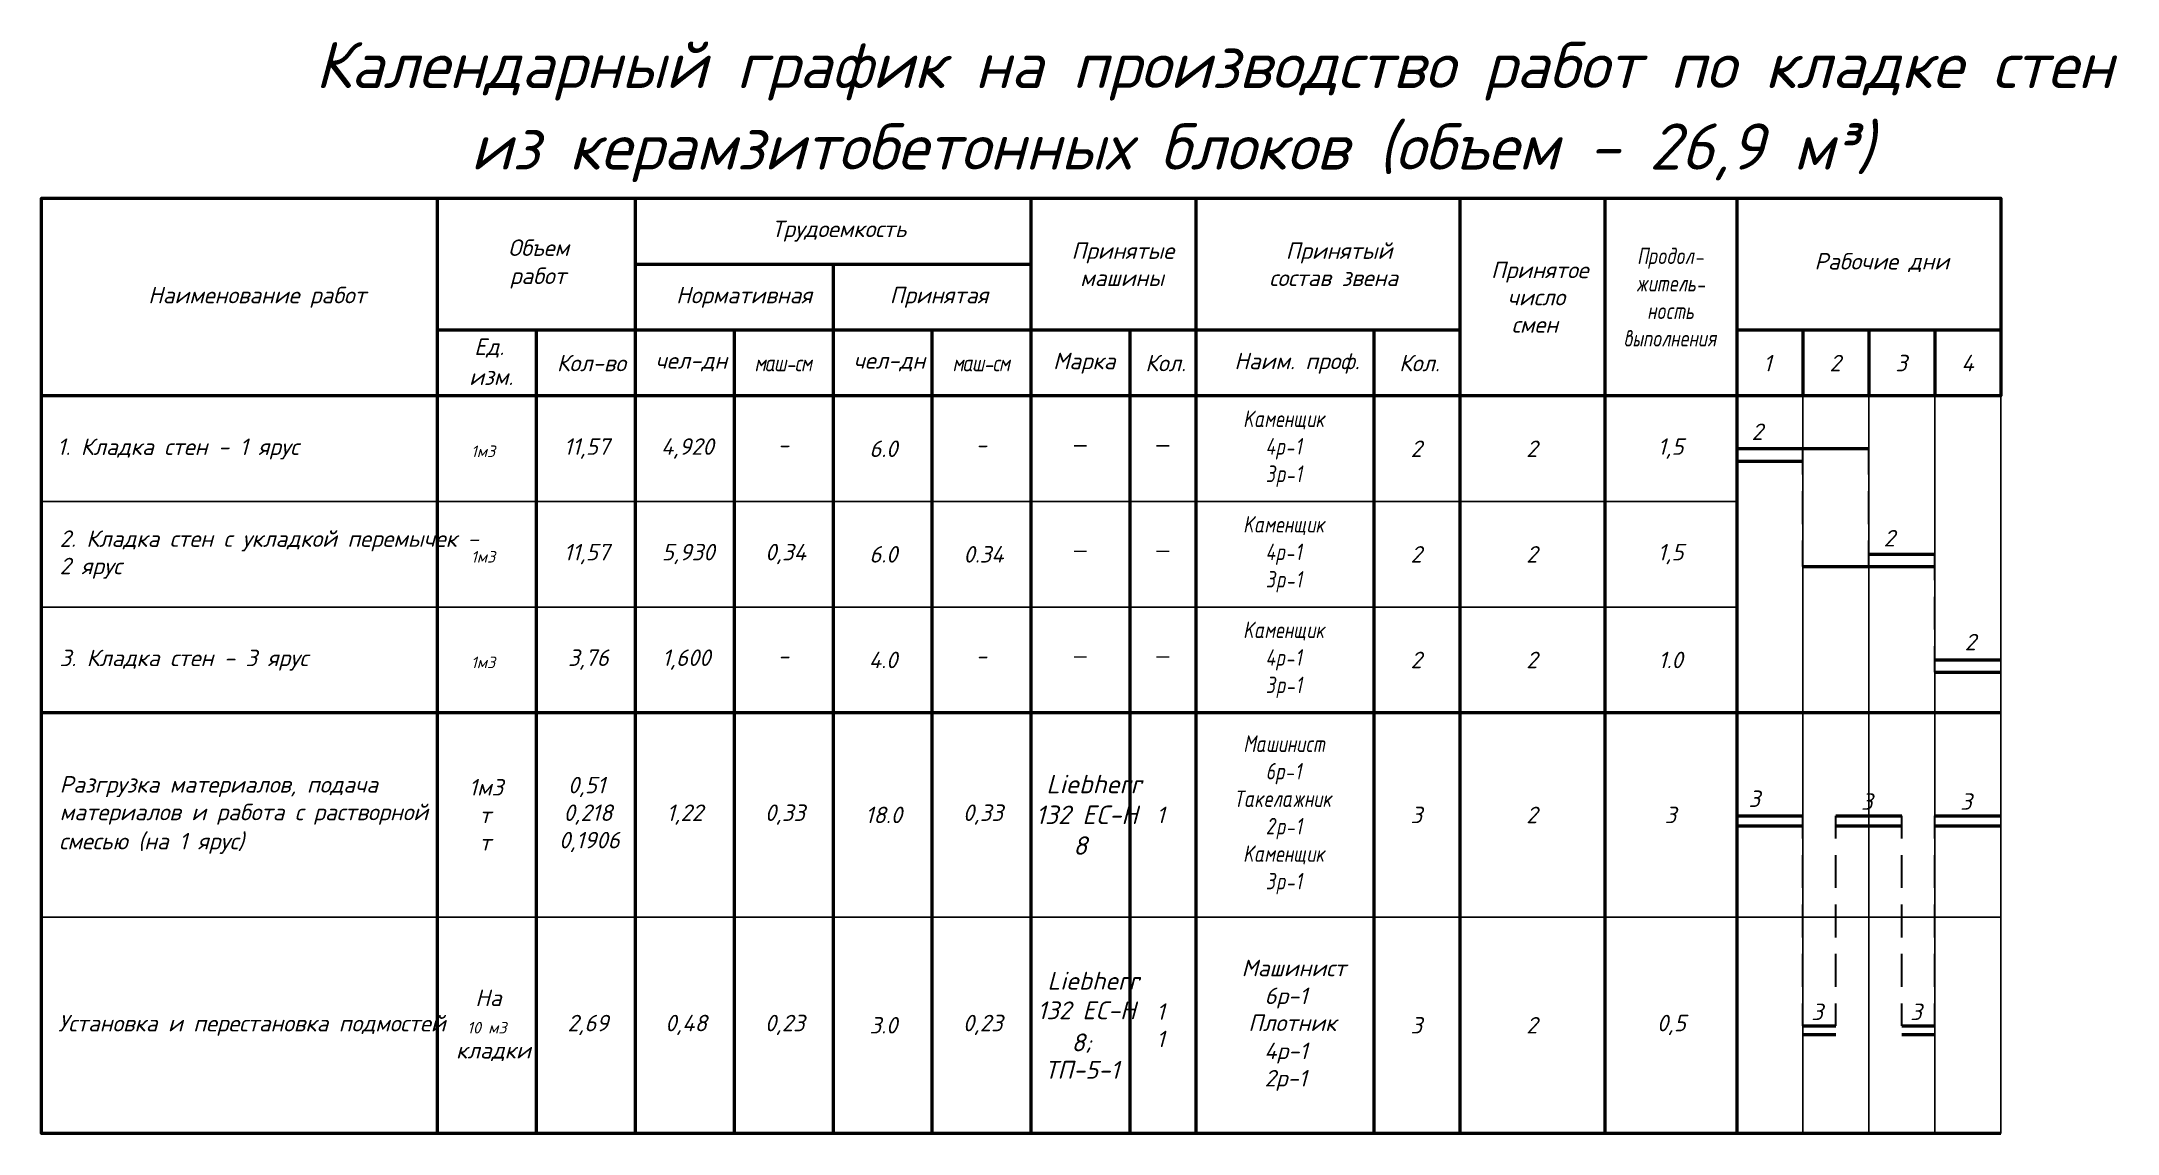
# Model space of a CAD drawing. Header units: millimetres. Extents: x 2279 to 5236, y 896 to 2828.
# Drawn here: x 4340.8 to 4655.4, y 2049.1 to 2214.6 of the extents above; entities that cross this region are included whole.
import ezdxf

# ---------------------------------------------------------------- set-up
doc = ezdxf.new("R2010")
doc.units = ezdxf.units.MM
for name, color, linetype in [('PDF _!!ОСНОВНАЯ', 7, 'Continuous'), ('PDF _!!ТОНКАЯ', 7, 'Continuous'), ('PDF _Текст', 7, 'Continuous')]:
    doc.layers.add(name, color=color, linetype=linetype)
doc.styles.add('PDF Arial', font='arial.ttf')
doc.styles.add('PDF ISOCPEUR Italic', font='isocpeui.ttf')

msp = doc.modelspace()

# ---------------------------------------------------------------- texts
at = {"layer": 'PDF _Текст', "attachment_point": 7}
for s, insert, char_height, style in [('Календарный график на производство работ по кладке стен', (4382.25, 2205.65), 6.9997, 'PDF ISOCPEUR Italic'), ('из керамзитобетонных блоков (объем - 26,9 м³)', (4405.79, 2193.29), 6.9997, 'PDF ISOCPEUR Italic'), ('Трудоемкость', (4451.43, 2184.27), 2.4999, 'PDF ISOCPEUR Italic'), ('Объем', (4411.5, 2182.1), 2.5, 'PDF ISOCPEUR Italic'), ('Принятые', (4496.89, 2180.97), 2.5, 'PDF ISOCPEUR Italic'), ('Принятый', (4529.36, 2180.97), 2.5, 'PDF ISOCPEUR Italic'), ('Принятое', (4560.48, 2178.05), 2.5, 'PDF ISOCPEUR Italic'), ('Рабочие дни', (4609.5, 2179.64), 2.4999, 'PDF ISOCPEUR Italic'), ('работ', (4411.76, 2177.16), 2.5, 'PDF ISOCPEUR Italic'), ('машины', (4498.2, 2177.53), 2.5, 'PDF ISOCPEUR Italic'), ('состав звена', (4526.87, 2177.53), 2.4999, 'PDF ISOCPEUR Italic'), ('Наименование работ', (4356.93, 2174.24), 2.4999, 'PDF ISOCPEUR Italic'), ('Нормативная', (4436.95, 2174.24), 2.4999, 'PDF ISOCPEUR Italic'), ('Принятая', (4469.33, 2174.24), 2.5, 'PDF ISOCPEUR Italic'), ('число', (4562.98, 2174.61), 2.5, 'PDF ISOCPEUR Italic'), ('смен', (4563.61, 2170.46), 2.5, 'PDF ISOCPEUR Italic'), ('Ед.', (4406.34, 2166.69), 2.5, 'PDF ISOCPEUR Italic'), ('Кол-во', (4418.87, 2164.61), 2.5, 'PDF ISOCPEUR Italic'), ('чел-дн', (4433.81, 2164.61), 2.5, 'PDF ISOCPEUR Italic'), ('чел-дн', (4463.83, 2164.61), 2.5, 'PDF ISOCPEUR Italic'), ('Марка', (4494.1, 2164.25), 2.5, 'PDF ISOCPEUR Italic'), ('Кол.', (4508.07, 2164.61), 2.5, 'PDF ISOCPEUR Italic'), ('Наим. проф.', (4521.57, 2164.25), 2.4999, 'PDF ISOCPEUR Italic'), ('Кол.', (4546.55, 2164.61), 2.5, 'PDF ISOCPEUR Italic'), ('1', (4601.76, 2164.61), 2.5, 'PDF ISOCPEUR Italic'), ('2', (4611.79, 2164.61), 2.5, 'PDF ISOCPEUR Italic'), ('3', (4621.78, 2164.61), 2.5, 'PDF ISOCPEUR Italic'), ('4', (4631.77, 2164.61), 2.5, 'PDF ISOCPEUR Italic'), ('изм.', (4405.58, 2162.54), 2.5, 'PDF ISOCPEUR Italic'), ('2', (4599.98, 2154.2), 2.5, 'PDF ISOCPEUR Italic'), ('1. Кладка стен - 1 ярус', (4343.13, 2151.25), 2.4999, 'PDF ISOCPEUR Italic'), ('1м3', (4405.87, 2151.62), 1.75, 'PDF ISOCPEUR Italic'), ('11,57', (4419.93, 2151.37), 2.5, 'PDF ISOCPEUR Italic'), ('4,920', (4434.66, 2151.37), 2.5, 'PDF ISOCPEUR Italic'), ('-', (4452.36, 2152.24), 2.5, 'PDF ISOCPEUR Italic'), ('6.0', (4466.24, 2151.62), 2.5, 'PDF ISOCPEUR Italic'), ('-', (4482.37, 2152.24), 2.5, 'PDF ISOCPEUR Italic'), ('–', (4497.27, 2152.4), 2.5, 'PDF Arial'), ('–', (4509.76, 2152.4), 2.5, 'PDF Arial'), ('2', (4548.29, 2151.62), 2.5, 'PDF ISOCPEUR Italic'), ('2', (4565.81, 2151.62), 2.5, 'PDF ISOCPEUR Italic'), ('1,5', (4585.75, 2151.37), 2.5, 'PDF ISOCPEUR Italic'), ('2. Кладка стен с укладкой перемычек -', (4343.51, 2137.32), 2.4999, 'PDF ISOCPEUR Italic'), ('2', (4620, 2138.07), 2.5, 'PDF ISOCPEUR Italic'), ('1м3', (4405.87, 2135.62), 1.75, 'PDF ISOCPEUR Italic'), ('11,57', (4419.93, 2135.37), 2.5, 'PDF ISOCPEUR Italic'), ('5,930', (4434.79, 2135.37), 2.5, 'PDF ISOCPEUR Italic'), ('0,34', (4450.45, 2135.37), 2.5, 'PDF ISOCPEUR Italic'), ('6.0', (4466.24, 2135.62), 2.5, 'PDF ISOCPEUR Italic'), ('0.34', (4480.51, 2135.62), 2.5, 'PDF ISOCPEUR Italic'), ('–', (4497.27, 2136.4), 2.5, 'PDF Arial'), ('–', (4509.76, 2136.4), 2.5, 'PDF Arial'), ('2', (4548.29, 2135.62), 2.5, 'PDF ISOCPEUR Italic'), ('2', (4565.81, 2135.62), 2.5, 'PDF ISOCPEUR Italic'), ('1,5', (4585.75, 2135.37), 2.5, 'PDF ISOCPEUR Italic'), ('2 ярус', (4343.51, 2133.17), 2.5, 'PDF ISOCPEUR Italic'), ('2', (4632.28, 2122.32), 2.5, 'PDF ISOCPEUR Italic'), ('3. Кладка стен - 3 ярус', (4343.51, 2119.24), 2.4999, 'PDF ISOCPEUR Italic'), ('1м3', (4405.87, 2119.61), 1.75, 'PDF ISOCPEUR Italic'), ('3,76', (4420.56, 2119.37), 2.5, 'PDF ISOCPEUR Italic'), ('1,600', (4434.83, 2119.37), 2.5, 'PDF ISOCPEUR Italic'), ('-', (4452.36, 2120.24), 2.5, 'PDF ISOCPEUR Italic'), ('4.0', (4466.16, 2119.61), 2.5, 'PDF ISOCPEUR Italic'), ('-', (4482.37, 2120.24), 2.5, 'PDF ISOCPEUR Italic'), ('–', (4497.27, 2120.39), 2.5, 'PDF Arial'), ('–', (4509.76, 2120.39), 2.5, 'PDF Arial'), ('2', (4548.29, 2119.61), 2.5, 'PDF ISOCPEUR Italic'), ('2', (4565.81, 2119.61), 2.5, 'PDF ISOCPEUR Italic'), ('1.0', (4585.84, 2119.61), 2.5, 'PDF ISOCPEUR Italic'), ('Разгрузка материалов, подача', (4343.51, 2100.07), 2.4999, 'PDF ISOCPEUR Italic'), ('1м3', (4405.53, 2100.31), 2.5, 'PDF ISOCPEUR Italic'), ('0,51', (4420.56, 2100.06), 2.5, 'PDF ISOCPEUR Italic'), ('Liebherr', (4493.08, 2100.65), 2.8, 'PDF ISOCPEUR Italic'), ('материалов и работа с растворной', (4343.51, 2095.88), 2.4999, 'PDF ISOCPEUR Italic'), ('0,218', (4419.89, 2095.87), 2.5, 'PDF ISOCPEUR Italic'), ('1,22', (4435.51, 2095.87), 2.5, 'PDF ISOCPEUR Italic'), ('0,33', (4450.41, 2095.87), 2.5, 'PDF ISOCPEUR Italic'), ('0,33', (4480.42, 2095.87), 2.5, 'PDF ISOCPEUR Italic'), ('3', (4599.51, 2098.57), 2.5, 'PDF ISOCPEUR Italic'), ('3', (4616.57, 2098.15), 2.5, 'PDF ISOCPEUR Italic'), ('3', (4631.6, 2098.15), 2.5, 'PDF ISOCPEUR Italic'), ('т', (4407.14, 2096.12), 2.5, 'PDF ISOCPEUR Italic'), ('18.0', (4465.61, 2096.12), 2.5, 'PDF ISOCPEUR Italic'), ('132 EC-H', (4491.47, 2095.99), 2.8, 'PDF ISOCPEUR Italic'), ('1', (4509.76, 2096.12), 2.5, 'PDF ISOCPEUR Italic'), ('3', (4548.29, 2096.12), 2.5, 'PDF ISOCPEUR Italic'), ('2', (4565.81, 2096.12), 2.5, 'PDF ISOCPEUR Italic'), ('3', (4586.81, 2096.12), 2.5, 'PDF ISOCPEUR Italic'), ('смесью (на 1 ярус)', (4343.43, 2091.47), 2.4999, 'PDF ISOCPEUR Italic'), ('т', (4407.14, 2091.97), 2.5, 'PDF ISOCPEUR Italic'), ('0,1906', (4419.21, 2091.72), 2.5, 'PDF ISOCPEUR Italic'), ('8', (4497.15, 2091.33), 2.8, 'PDF ISOCPEUR Italic'), ('Машинист', (4522.67, 2072.92), 2.5, 'PDF ISOCPEUR Italic'), ('На', (4406.51, 2068.39), 2.5, 'PDF ISOCPEUR Italic'), ('Liebherr', (4493.24, 2070.89), 2.7, 'PDF ISOCPEUR Italic'), ('6р-1', (4526.15, 2068.02), 2.5, 'PDF ISOCPEUR Italic'), ('132 EC-H', (4491.73, 2066.4), 2.7, 'PDF ISOCPEUR Italic'), ('1', (4509.76, 2066.31), 2.5, 'PDF ISOCPEUR Italic'), ('3', (4609.04, 2066.27), 2.5, 'PDF ISOCPEUR Italic'), ('3', (4624.02, 2066.27), 2.5, 'PDF ISOCPEUR Italic'), ('Установка и перестановка подмостей', (4343.3, 2063.87), 2.4999, 'PDF ISOCPEUR Italic'), ('10 м3', (4405.28, 2064.24), 1.75, 'PDF ISOCPEUR Italic'), ('2,69', (4420.48, 2063.99), 2.5, 'PDF ISOCPEUR Italic'), ('0,48', (4435.3, 2063.99), 2.5, 'PDF ISOCPEUR Italic'), ('0,23', (4450.41, 2063.99), 2.5, 'PDF ISOCPEUR Italic'), ('3.0', (4466.28, 2064.24), 2.5, 'PDF ISOCPEUR Italic'), ('0,23', (4480.42, 2063.99), 2.5, 'PDF ISOCPEUR Italic'), ('1', (4509.76, 2062.16), 2.5, 'PDF ISOCPEUR Italic'), ('Плотник', (4523.69, 2064.62), 2.5, 'PDF ISOCPEUR Italic'), ('3', (4548.29, 2064.24), 2.5, 'PDF ISOCPEUR Italic'), ('2', (4565.81, 2064.24), 2.5, 'PDF ISOCPEUR Italic'), ('0,5', (4585.63, 2063.99), 2.5, 'PDF ISOCPEUR Italic'), ('кладки', (4403.59, 2060.05), 2.5, 'PDF ISOCPEUR Italic'), ('8;', (4496.89, 2061.33), 2.7, 'PDF ISOCPEUR Italic'), ('4р-1', (4526.1, 2059.68), 2.5, 'PDF ISOCPEUR Italic'), ('ТП-5-1', (4492.83, 2057.38), 2.7, 'PDF ISOCPEUR Italic'), ('2р-1', (4526.15, 2055.53), 2.5, 'PDF ISOCPEUR Italic')]:
    msp.add_mtext(s, dxfattribs=dict(at, insert=insert, char_height=char_height, style=style))

# ---------------------------------------------------------------- hatches: boundary and pattern name
at = {"layer": 'PDF _!!ТОНКАЯ', "transparency": 33554559}
for points in [[(4584.36, 2183.11), (4583.51, 2183.11), (4583.09, 2180.96), (4583.04, 2180.91), (4583.04, 2180.91), (4583, 2180.87), (4583, 2180.87), (4582.96, 2180.87), (4582.96, 2180.87), (4582.92, 2180.91), (4582.92, 2180.91), (4582.87, 2180.96), (4582.87, 2181), (4582.87, 2181), (4582.87, 2181.04), (4582.87, 2181.04), (4583.34, 2183.28), (4583.38, 2183.33), (4583.38, 2183.33), (4583.42, 2183.37), (4583.42, 2183.37), (4583.47, 2183.37), (4584.48, 2183.37), (4584.53, 2183.37), (4584.53, 2183.37), (4584.57, 2183.33), (4584.57, 2183.33), (4584.57, 2183.28), (4584.57, 2183.24), (4584.57, 2183.2), (4584.57, 2183.2), (4584.1, 2180.96), (4584.1, 2180.91), (4584.06, 2180.91), (4584.06, 2180.87), (4584.02, 2180.87), (4584.02, 2180.87), (4583.98, 2180.87), (4583.93, 2180.91), (4583.93, 2180.91), (4583.93, 2180.96), (4583.89, 2181), (4583.89, 2181), (4583.89, 2181.04), (4583.89, 2181.04)], [(4591.26, 2182.61), (4591.3, 2182.61), (4591.3, 2182.61), (4591.34, 2182.61), (4591.34, 2182.56), (4591.34, 2182.52), (4591.34, 2182.52), (4591.34, 2182.48), (4591.34, 2182.48), (4591.04, 2180.96), (4591, 2180.91), (4591, 2180.91), (4590.96, 2180.87), (4590.96, 2180.87), (4590.92, 2180.87), (4590.92, 2180.87), (4590.88, 2180.91), (4590.88, 2180.91), (4590.83, 2180.96), (4590.83, 2181), (4590.83, 2181), (4590.83, 2181.04), (4590.83, 2181.04), (4591.13, 2182.4), (4590.88, 2182.4), (4590.2, 2180.91), (4590.16, 2180.91), (4590.16, 2180.87), (4590.11, 2180.87), (4590.11, 2180.87), (4590.07, 2180.87), (4590.03, 2180.87), (4590.03, 2180.91), (4590.03, 2180.91), (4589.99, 2180.96), (4589.99, 2181), (4589.99, 2181.04), (4590.03, 2181.08), (4590.75, 2182.56), (4590.79, 2182.61), (4590.79, 2182.61), (4590.83, 2182.61), (4590.83, 2182.61)], [(4592.57, 2181.51), (4591.76, 2181.51), (4591.72, 2181.51), (4591.72, 2181.51), (4591.68, 2181.55), (4591.68, 2181.55), (4591.68, 2181.59), (4591.68, 2181.63), (4591.68, 2181.68), (4591.68, 2181.68), (4591.68, 2181.72), (4591.72, 2181.72), (4591.72, 2181.76), (4591.76, 2181.76), (4592.57, 2181.76), (4592.61, 2181.76), (4592.65, 2181.72), (4592.65, 2181.72), (4592.7, 2181.68), (4592.7, 2181.68), (4592.7, 2181.63), (4592.7, 2181.59), (4592.7, 2181.55), (4592.65, 2181.55), (4592.65, 2181.51), (4592.61, 2181.51), (4592.57, 2181.51)], [(4583.59, 2177.57), (4583.47, 2176.81), (4583.42, 2176.76), (4583.42, 2176.72), (4583.38, 2176.72), (4583.38, 2176.72), (4583.34, 2176.72), (4583.34, 2176.72), (4583.3, 2176.72), (4583.3, 2176.76), (4583.26, 2176.76), (4583.26, 2176.81), (4583.26, 2176.85), (4583.26, 2176.85), (4583.26, 2176.85), (4583.38, 2177.53), (4582.79, 2176.76), (4582.79, 2176.72), (4582.75, 2176.72), (4582.75, 2176.72), (4582.71, 2176.72), (4582.66, 2176.72), (4582.66, 2176.76), (4582.62, 2176.76), (4582.62, 2176.81), (4582.62, 2176.85), (4582.62, 2176.85), (4582.66, 2176.89), (4582.66, 2176.93), (4583.17, 2177.61), (4582.96, 2178.29), (4582.96, 2178.33), (4582.96, 2178.33), (4582.96, 2178.37), (4582.96, 2178.42), (4582.96, 2178.42), (4583, 2178.46), (4583.04, 2178.46), (4583.04, 2178.46), (4583.09, 2178.46), (4583.09, 2178.46), (4583.13, 2178.42), (4583.13, 2178.37), (4583.13, 2178.37), (4583.42, 2177.61), (4583.59, 2178.37), (4583.59, 2178.42), (4583.59, 2178.42), (4583.64, 2178.46), (4583.64, 2178.46), (4583.68, 2178.46), (4583.72, 2178.46), (4583.72, 2178.46), (4583.76, 2178.42), (4583.76, 2178.42), (4583.76, 2178.37), (4583.76, 2178.33), (4583.76, 2178.29), (4583.76, 2178.29), (4583.64, 2177.65), (4584.23, 2178.42), (4584.23, 2178.46), (4584.27, 2178.46), (4584.31, 2178.46), (4584.31, 2178.46), (4584.36, 2178.46), (4584.36, 2178.42), (4584.4, 2178.42), (4584.4, 2178.37), (4584.4, 2178.33), (4584.4, 2178.29), (4584.4, 2178.25), (4584.36, 2178.25), (4583.85, 2177.57), (4584.06, 2176.89), (4584.06, 2176.85), (4584.06, 2176.85), (4584.06, 2176.81), (4584.06, 2176.76), (4584.06, 2176.72), (4584.02, 2176.72), (4584.02, 2176.72), (4583.98, 2176.72), (4583.93, 2176.72), (4583.93, 2176.72), (4583.89, 2176.76), (4583.89, 2176.76), (4583.89, 2176.76)], [(4585.58, 2178.37), (4585.58, 2178.42), (4585.63, 2178.42), (4585.63, 2178.46), (4585.67, 2178.46), (4585.67, 2178.46), (4585.71, 2178.46), (4585.75, 2178.46), (4585.75, 2178.42), (4585.75, 2178.42), (4585.8, 2178.37), (4585.8, 2178.33), (4585.8, 2178.29), (4585.8, 2178.29), (4585.46, 2176.85), (4585.46, 2176.81), (4585.41, 2176.76), (4585.41, 2176.72), (4585.37, 2176.72), (4585.37, 2176.72), (4585.33, 2176.72), (4585.33, 2176.72), (4584.82, 2176.72), (4584.78, 2176.72), (4584.74, 2176.72), (4584.74, 2176.72), (4584.69, 2176.72), (4584.65, 2176.76), (4584.65, 2176.76), (4584.61, 2176.81), (4584.61, 2176.81), (4584.57, 2176.81), (4584.57, 2176.85), (4584.57, 2176.89), (4584.53, 2176.93), (4584.53, 2176.93), (4584.53, 2176.98), (4584.48, 2177.02), (4584.48, 2177.06), (4584.48, 2177.1), (4584.48, 2177.1), (4584.48, 2177.15), (4584.48, 2177.19), (4584.53, 2177.19), (4584.74, 2178.37), (4584.78, 2178.42), (4584.78, 2178.42), (4584.82, 2178.46), (4584.82, 2178.46), (4584.86, 2178.46), (4584.86, 2178.46), (4584.91, 2178.46), (4584.91, 2178.42), (4584.95, 2178.42), (4584.95, 2178.37), (4584.95, 2178.33), (4584.95, 2178.29), (4584.95, 2178.29), (4584.69, 2177.19), (4584.69, 2177.19), (4584.69, 2177.15), (4584.69, 2177.1), (4584.69, 2177.1), (4584.69, 2177.06), (4584.74, 2177.02), (4584.74, 2177.02), (4584.78, 2176.98), (4584.78, 2176.98), (4584.82, 2176.98), (4584.86, 2176.98), (4584.86, 2176.98), (4585.29, 2176.98)], [(4586.13, 2178.37), (4586.13, 2178.42), (4586.18, 2178.42), (4586.18, 2178.46), (4586.22, 2178.46), (4586.22, 2178.46), (4587.19, 2178.46), (4587.23, 2178.46), (4587.23, 2178.46), (4587.28, 2178.46), (4587.32, 2178.42), (4587.32, 2178.42), (4587.36, 2178.42), (4587.4, 2178.37), (4587.4, 2178.37), (4587.45, 2178.33), (4587.45, 2178.29), (4587.45, 2178.29), (4587.49, 2178.25), (4587.49, 2178.2), (4587.49, 2178.2), (4587.49, 2178.16), (4587.49, 2178.12), (4587.49, 2178.08), (4587.49, 2178.08), (4587.49, 2178.03), (4587.49, 2177.99), (4587.49, 2177.95), (4587.23, 2176.81), (4587.23, 2176.76), (4587.23, 2176.72), (4587.19, 2176.72), (4587.19, 2176.72), (4587.15, 2176.72), (4587.11, 2176.72), (4587.11, 2176.72), (4587.07, 2176.76), (4587.07, 2176.76), (4587.07, 2176.81), (4587.07, 2176.85), (4587.07, 2176.85), (4587.07, 2176.85), (4587.28, 2177.95), (4587.32, 2177.99), (4587.32, 2178.03), (4587.32, 2178.03), (4587.32, 2178.08), (4587.28, 2178.12), (4587.28, 2178.16), (4587.28, 2178.16), (4587.23, 2178.2), (4587.23, 2178.2), (4587.19, 2178.2), (4587.15, 2178.2), (4587.15, 2178.2), (4586.94, 2178.2), (4586.64, 2176.81), (4586.6, 2176.76), (4586.6, 2176.72), (4586.6, 2176.72), (4586.56, 2176.72), (4586.52, 2176.72), (4586.52, 2176.72), (4586.47, 2176.72), (4586.47, 2176.76), (4586.43, 2176.76), (4586.43, 2176.81), (4586.43, 2176.85), (4586.43, 2176.85), (4586.43, 2176.85), (4586.73, 2178.2), (4586.3, 2178.2), (4586.01, 2176.81), (4586.01, 2176.76), (4585.96, 2176.72), (4585.96, 2176.72), (4585.92, 2176.72), (4585.92, 2176.72), (4585.88, 2176.72), (4585.84, 2176.72), (4585.84, 2176.76), (4585.84, 2176.76), (4585.8, 2176.81), (4585.8, 2176.85), (4585.8, 2176.85), (4585.8, 2176.85)], [(4590.24, 2178.46), (4590.28, 2178.46), (4590.33, 2178.46), (4590.33, 2178.42), (4590.33, 2178.42), (4590.33, 2178.37), (4590.37, 2178.33), (4590.33, 2178.29), (4590.33, 2178.29), (4590.03, 2176.81), (4590.03, 2176.76), (4589.99, 2176.72), (4589.99, 2176.72), (4589.94, 2176.72), (4589.94, 2176.72), (4589.9, 2176.72), (4589.86, 2176.72), (4589.86, 2176.76), (4589.82, 2176.76), (4589.82, 2176.81), (4589.82, 2176.85), (4589.82, 2176.85), (4589.82, 2176.85), (4590.11, 2178.2), (4589.9, 2178.2), (4589.18, 2176.76), (4589.18, 2176.72), (4589.14, 2176.72), (4589.1, 2176.72), (4589.1, 2176.72), (4589.06, 2176.72), (4589.06, 2176.72), (4589.01, 2176.72), (4589.01, 2176.76), (4589.01, 2176.81), (4589.01, 2176.85), (4589.01, 2176.85), (4589.01, 2176.89), (4589.73, 2178.42), (4589.77, 2178.42), (4589.77, 2178.46), (4589.82, 2178.46), (4589.82, 2178.46)], [(4592.82, 2177.32), (4592.02, 2177.32), (4591.98, 2177.36), (4591.93, 2177.36), (4591.93, 2177.36), (4591.89, 2177.4), (4591.89, 2177.44), (4591.89, 2177.44), (4591.89, 2177.48), (4591.89, 2177.53), (4591.93, 2177.57), (4591.93, 2177.57), (4591.98, 2177.57), (4592.02, 2177.57), (4592.82, 2177.57), (4592.87, 2177.57), (4592.87, 2177.57), (4592.91, 2177.57), (4592.91, 2177.53), (4592.91, 2177.48), (4592.91, 2177.44), (4592.91, 2177.4), (4592.91, 2177.4), (4592.91, 2177.36), (4592.87, 2177.36), (4592.87, 2177.36), (4592.82, 2177.32)], [(4585.29, 2173.29), (4584.69, 2173.29), (4584.53, 2172.62), (4584.53, 2172.62), (4584.53, 2172.57), (4584.48, 2172.57), (4584.48, 2172.53), (4584.44, 2172.53), (4584.4, 2172.53), (4584.4, 2172.57), (4584.36, 2172.57), (4584.36, 2172.62), (4584.36, 2172.66), (4584.36, 2172.66), (4584.36, 2172.7), (4584.36, 2172.7), (4584.65, 2174.18), (4584.69, 2174.22), (4584.69, 2174.27), (4584.74, 2174.27), (4584.74, 2174.31), (4584.78, 2174.31), (4584.78, 2174.27), (4584.82, 2174.27), (4584.82, 2174.27), (4584.86, 2174.22), (4584.86, 2174.18), (4584.86, 2174.18), (4584.86, 2174.14), (4584.86, 2174.14), (4584.74, 2173.55), (4585.37, 2173.55), (4585.5, 2174.18), (4585.5, 2174.22), (4585.54, 2174.27), (4585.54, 2174.27), (4585.58, 2174.31), (4585.58, 2174.31), (4585.63, 2174.31), (4585.67, 2174.27), (4585.67, 2174.27), (4585.67, 2174.22), (4585.71, 2174.18), (4585.71, 2174.18), (4585.71, 2174.14), (4585.71, 2174.14), (4585.37, 2172.62), (4585.37, 2172.62), (4585.33, 2172.57), (4585.33, 2172.57), (4585.29, 2172.53), (4585.29, 2172.53), (4585.25, 2172.53), (4585.2, 2172.57), (4585.2, 2172.57), (4585.2, 2172.62), (4585.16, 2172.66), (4585.16, 2172.66), (4585.16, 2172.7), (4585.16, 2172.7)], [(4587.83, 2172.53), (4587.49, 2172.53), (4587.49, 2172.53), (4587.45, 2172.53), (4587.4, 2172.57), (4587.36, 2172.57), (4587.36, 2172.57), (4587.32, 2172.62), (4587.32, 2172.62), (4587.28, 2172.66), (4587.28, 2172.66), (4587.23, 2172.7), (4587.23, 2172.7), (4587.23, 2172.74), (4587.19, 2172.79), (4587.19, 2172.83), (4587.19, 2172.87), (4587.19, 2172.87), (4587.19, 2172.91), (4587.19, 2172.95), (4587.19, 2173), (4587.19, 2173), (4587.19, 2173.04), (4587.36, 2173.8), (4587.36, 2173.84), (4587.36, 2173.89), (4587.4, 2173.93), (4587.4, 2173.97), (4587.4, 2173.97), (4587.45, 2174.01), (4587.45, 2174.06), (4587.45, 2174.1), (4587.49, 2174.1), (4587.49, 2174.14), (4587.53, 2174.14), (4587.53, 2174.18), (4587.53, 2174.18), (4587.57, 2174.18), (4587.57, 2174.22), (4587.62, 2174.22), (4587.62, 2174.22), (4587.66, 2174.27), (4587.7, 2174.27), (4587.7, 2174.27), (4587.74, 2174.27), (4587.79, 2174.27), (4587.83, 2174.31), (4587.83, 2174.31), (4587.87, 2174.31), (4588.17, 2174.31), (4588.21, 2174.31), (4588.21, 2174.27), (4588.25, 2174.27), (4588.25, 2174.22), (4588.25, 2174.18), (4588.25, 2174.18), (4588.25, 2174.14), (4588.25, 2174.1), (4588.25, 2174.06), (4588.21, 2174.06), (4588.17, 2174.06), (4588.17, 2174.06), (4587.83, 2174.06), (4587.79, 2174.06), (4587.74, 2174.06), (4587.74, 2174.01), (4587.7, 2174.01), (4587.7, 2174.01), (4587.66, 2173.97), (4587.66, 2173.97), (4587.62, 2173.93), (4587.62, 2173.93), (4587.57, 2173.89), (4587.57, 2173.84), (4587.57, 2173.8), (4587.57, 2173.8), (4587.4, 2173.04), (4587.4, 2173), (4587.4, 2172.95), (4587.4, 2172.95), (4587.4, 2172.91), (4587.4, 2172.91), (4587.4, 2172.87), (4587.4, 2172.83), (4587.45, 2172.83), (4587.45, 2172.83), (4587.49, 2172.79), (4587.53, 2172.79), (4587.57, 2172.79), (4587.83, 2172.79), (4587.87, 2172.79), (4587.91, 2172.79), (4587.91, 2172.74), (4587.91, 2172.74), (4587.95, 2172.7), (4587.95, 2172.66), (4587.95, 2172.62), (4587.91, 2172.62), (4587.91, 2172.57), (4587.87, 2172.57), (4587.87, 2172.53), (4587.83, 2172.53)], [(4588.63, 2174.18), (4588.63, 2174.22), (4588.63, 2174.27), (4588.67, 2174.27), (4588.67, 2174.31), (4588.72, 2174.31), (4589.69, 2174.31), (4589.69, 2174.31), (4589.73, 2174.27), (4589.77, 2174.27), (4589.77, 2174.27), (4589.82, 2174.27), (4589.86, 2174.22), (4589.86, 2174.22), (4589.9, 2174.18), (4589.9, 2174.18), (4589.94, 2174.14), (4589.94, 2174.1), (4589.94, 2174.1), (4589.94, 2174.06), (4589.99, 2174.01), (4589.99, 2173.97), (4589.99, 2173.93), (4589.99, 2173.93), (4589.99, 2173.89), (4589.99, 2173.84), (4589.99, 2173.8), (4589.99, 2173.8), (4589.73, 2172.62), (4589.73, 2172.62), (4589.69, 2172.57), (4589.69, 2172.57), (4589.65, 2172.53), (4589.65, 2172.53), (4589.61, 2172.53), (4589.56, 2172.57), (4589.56, 2172.57), (4589.56, 2172.62), (4589.52, 2172.66), (4589.52, 2172.66), (4589.52, 2172.7), (4589.52, 2172.7), (4589.77, 2173.8), (4589.77, 2173.84), (4589.77, 2173.89), (4589.77, 2173.89), (4589.77, 2173.93), (4589.77, 2173.97), (4589.77, 2173.97), (4589.73, 2174.01), (4589.73, 2174.01), (4589.69, 2174.01), (4589.69, 2174.06), (4589.65, 2174.06), (4589.61, 2174.06), (4589.39, 2174.06), (4589.1, 2172.62), (4589.1, 2172.62), (4589.1, 2172.57), (4589.06, 2172.57), (4589.01, 2172.53), (4589.01, 2172.53), (4588.97, 2172.53), (4588.97, 2172.57), (4588.93, 2172.57), (4588.93, 2172.62), (4588.93, 2172.66), (4588.93, 2172.66), (4588.93, 2172.7), (4588.93, 2172.7), (4589.22, 2174.06), (4588.8, 2174.06), (4588.5, 2172.62), (4588.46, 2172.62), (4588.46, 2172.57), (4588.42, 2172.57), (4588.42, 2172.53), (4588.38, 2172.53), (4588.38, 2172.53), (4588.34, 2172.57), (4588.34, 2172.57), (4588.29, 2172.62), (4588.29, 2172.66), (4588.29, 2172.66), (4588.29, 2172.7), (4588.29, 2172.7)], [(4584.02, 2170.03), (4584.02, 2170.08), (4584.06, 2170.08), (4584.06, 2170.12), (4584.1, 2170.12), (4584.1, 2170.12), (4584.65, 2170.12), (4584.69, 2170.12), (4584.74, 2170.12), (4584.74, 2170.12), (4584.78, 2170.12), (4584.82, 2170.08), (4584.82, 2170.08), (4584.86, 2170.03), (4584.91, 2170.03), (4584.91, 2170.03), (4584.91, 2169.99), (4584.95, 2169.95), (4584.95, 2169.91), (4584.95, 2169.91), (4584.95, 2169.86), (4584.99, 2169.82), (4584.99, 2169.78), (4584.99, 2169.74), (4584.99, 2169.74), (4584.99, 2169.69), (4584.99, 2169.65), (4584.99, 2169.61), (4584.74, 2168.47), (4584.69, 2168.42), (4584.69, 2168.42), (4584.65, 2168.38), (4584.65, 2168.38), (4584.61, 2168.38), (4584.61, 2168.38), (4584.57, 2168.38), (4584.57, 2168.42), (4584.53, 2168.42), (4584.53, 2168.47), (4584.53, 2168.51), (4584.53, 2168.55), (4584.53, 2168.55), (4584.78, 2169.61), (4584.78, 2169.65), (4584.78, 2169.69), (4584.78, 2169.74), (4584.78, 2169.74), (4584.78, 2169.78), (4584.74, 2169.82), (4584.74, 2169.82), (4584.74, 2169.86), (4584.69, 2169.86), (4584.65, 2169.86), (4584.61, 2169.86), (4584.61, 2169.86), (4584.19, 2169.86), (4583.89, 2168.47), (4583.89, 2168.42), (4583.85, 2168.42), (4583.85, 2168.38), (4583.81, 2168.38), (4583.81, 2168.38), (4583.76, 2168.38), (4583.76, 2168.38), (4583.72, 2168.42), (4583.72, 2168.42), (4583.68, 2168.47), (4583.68, 2168.51), (4583.72, 2168.55), (4583.72, 2168.55)], [(4587.7, 2170.12), (4587.74, 2170.12), (4587.79, 2170.12), (4587.79, 2170.08), (4587.83, 2170.08), (4587.83, 2170.03), (4587.83, 2169.99), (4587.83, 2169.95), (4587.83, 2169.95), (4587.49, 2168.47), (4587.49, 2168.42), (4587.45, 2168.42), (4587.45, 2168.38), (4587.4, 2168.38), (4587.4, 2168.38), (4587.36, 2168.38), (4587.36, 2168.38), (4587.32, 2168.42), (4587.32, 2168.42), (4587.32, 2168.47), (4587.28, 2168.51), (4587.32, 2168.55), (4587.32, 2168.55), (4587.57, 2169.86), (4587.36, 2169.86), (4586.64, 2168.42), (4586.64, 2168.42), (4586.6, 2168.38), (4586.6, 2168.38), (4586.56, 2168.38), (4586.56, 2168.38), (4586.52, 2168.38), (4586.52, 2168.42), (4586.47, 2168.42), (4586.47, 2168.47), (4586.47, 2168.51), (4586.47, 2168.55), (4586.47, 2168.55), (4587.23, 2170.08), (4587.23, 2170.08), (4587.28, 2170.12), (4587.28, 2170.12), (4587.32, 2170.12)], [(4588.8, 2169.14), (4588.21, 2169.14), (4588.04, 2168.47), (4588.04, 2168.42), (4588.04, 2168.42), (4588, 2168.38), (4587.95, 2168.38), (4587.95, 2168.38), (4587.91, 2168.38), (4587.91, 2168.38), (4587.87, 2168.42), (4587.87, 2168.42), (4587.87, 2168.47), (4587.87, 2168.51), (4587.87, 2168.55), (4587.87, 2168.55), (4588.17, 2170.03), (4588.17, 2170.08), (4588.21, 2170.08), (4588.21, 2170.12), (4588.25, 2170.12), (4588.25, 2170.12), (4588.29, 2170.12), (4588.34, 2170.12), (4588.34, 2170.08), (4588.38, 2170.08), (4588.38, 2170.03), (4588.38, 2169.99), (4588.38, 2169.95), (4588.38, 2169.95), (4588.25, 2169.36), (4588.89, 2169.36), (4589.01, 2170.03), (4589.01, 2170.08), (4589.01, 2170.08), (4589.06, 2170.12), (4589.1, 2170.12), (4589.1, 2170.12), (4589.14, 2170.12), (4589.14, 2170.12), (4589.18, 2170.08), (4589.18, 2170.08), (4589.18, 2170.03), (4589.18, 2169.99), (4589.18, 2169.95), (4589.18, 2169.95), (4588.89, 2168.47), (4588.89, 2168.42), (4588.84, 2168.42), (4588.84, 2168.38), (4588.8, 2168.38), (4588.8, 2168.38), (4588.76, 2168.38), (4588.72, 2168.38), (4588.72, 2168.42), (4588.67, 2168.42), (4588.67, 2168.47), (4588.67, 2168.51), (4588.67, 2168.55), (4588.67, 2168.55)], [(4591.6, 2169.14), (4590.96, 2169.14), (4590.83, 2168.47), (4590.79, 2168.42), (4590.79, 2168.42), (4590.75, 2168.38), (4590.75, 2168.38), (4590.71, 2168.38), (4590.71, 2168.38), (4590.66, 2168.38), (4590.66, 2168.42), (4590.62, 2168.42), (4590.62, 2168.47), (4590.62, 2168.51), (4590.62, 2168.55), (4590.62, 2168.55), (4590.96, 2170.03), (4590.96, 2170.08), (4590.96, 2170.08), (4591, 2170.12), (4591, 2170.12), (4591.04, 2170.12), (4591.09, 2170.12), (4591.09, 2170.12), (4591.13, 2170.08), (4591.13, 2170.08), (4591.13, 2170.03), (4591.13, 2169.99), (4591.13, 2169.95), (4591.13, 2169.95), (4591, 2169.36), (4591.64, 2169.36), (4591.76, 2170.03), (4591.81, 2170.08), (4591.81, 2170.08), (4591.81, 2170.12), (4591.85, 2170.12), (4591.89, 2170.12), (4591.89, 2170.12), (4591.93, 2170.12), (4591.93, 2170.08), (4591.98, 2170.08), (4591.98, 2170.03), (4591.98, 2169.99), (4591.98, 2169.95), (4591.98, 2169.95), (4591.64, 2168.47), (4591.64, 2168.42), (4591.64, 2168.42), (4591.6, 2168.38), (4591.55, 2168.38), (4591.55, 2168.38), (4591.51, 2168.38), (4591.51, 2168.38), (4591.47, 2168.42), (4591.47, 2168.42), (4591.47, 2168.47), (4591.47, 2168.51), (4591.47, 2168.55), (4591.47, 2168.55)], [(4593.16, 2170.03), (4593.16, 2170.08), (4593.2, 2170.08), (4593.2, 2170.12), (4593.25, 2170.12), (4593.25, 2170.12), (4593.29, 2170.12), (4593.33, 2170.12), (4593.33, 2170.08), (4593.33, 2170.08), (4593.37, 2170.03), (4593.37, 2169.99), (4593.37, 2169.95), (4593.37, 2169.95), (4593.03, 2168.51), (4593.03, 2168.47), (4592.99, 2168.42), (4592.99, 2168.42), (4592.99, 2168.38), (4592.95, 2168.38), (4592.91, 2168.38), (4592.91, 2168.38), (4592.4, 2168.38), (4592.36, 2168.38), (4592.32, 2168.38), (4592.32, 2168.38), (4592.27, 2168.42), (4592.23, 2168.42), (4592.23, 2168.42), (4592.19, 2168.47), (4592.19, 2168.47), (4592.19, 2168.51), (4592.15, 2168.51), (4592.15, 2168.55), (4592.1, 2168.59), (4592.1, 2168.64), (4592.1, 2168.64), (4592.06, 2168.68), (4592.06, 2168.72), (4592.06, 2168.76), (4592.06, 2168.76), (4592.06, 2168.81), (4592.06, 2168.85), (4592.1, 2168.89), (4592.32, 2170.03), (4592.36, 2170.08), (4592.36, 2170.08), (4592.4, 2170.12), (4592.4, 2170.12), (4592.44, 2170.12), (4592.44, 2170.12), (4592.48, 2170.12), (4592.53, 2170.08), (4592.53, 2170.08), (4592.53, 2170.03), (4592.53, 2169.99), (4592.53, 2169.95), (4592.53, 2169.95), (4592.27, 2168.89), (4592.27, 2168.85), (4592.27, 2168.81), (4592.27, 2168.81), (4592.27, 2168.76), (4592.27, 2168.72), (4592.32, 2168.68), (4592.32, 2168.68), (4592.36, 2168.64), (4592.36, 2168.64), (4592.4, 2168.64), (4592.44, 2168.64), (4592.44, 2168.64), (4592.87, 2168.64)], [(4450.41, 2165.88), (4449.94, 2165.42), (4449.94, 2165.38), (4449.9, 2165.38), (4449.86, 2165.38), (4449.86, 2165.38), (4449.82, 2165.38), (4449.82, 2165.42), (4449.77, 2165.42), (4449.52, 2165.93), (4449.27, 2164.7), (4449.27, 2164.7), (4449.22, 2164.66), (4449.22, 2164.66), (4449.18, 2164.61), (4449.18, 2164.61), (4449.14, 2164.61), (4449.1, 2164.66), (4449.1, 2164.66), (4449.05, 2164.7), (4449.05, 2164.74), (4449.05, 2164.74), (4449.05, 2164.78), (4449.05, 2164.78), (4449.39, 2166.27), (4449.39, 2166.31), (4449.44, 2166.35), (4449.44, 2166.35), (4449.48, 2166.39), (4449.48, 2166.39), (4449.52, 2166.35), (4449.56, 2166.35), (4449.56, 2166.35), (4449.6, 2166.31), (4449.9, 2165.72), (4450.54, 2166.35), (4450.54, 2166.35), (4450.58, 2166.39), (4450.58, 2166.39), (4450.62, 2166.39), (4450.66, 2166.35), (4450.66, 2166.35), (4450.66, 2166.31), (4450.71, 2166.27), (4450.71, 2166.27), (4450.71, 2166.22), (4450.71, 2166.22), (4450.37, 2164.7), (4450.32, 2164.7), (4450.32, 2164.66), (4450.28, 2164.66), (4450.28, 2164.61), (4450.24, 2164.61), (4450.24, 2164.61), (4450.2, 2164.66), (4450.2, 2164.66), (4450.16, 2164.7), (4450.16, 2164.74), (4450.16, 2164.74), (4450.16, 2164.78), (4450.16, 2164.78)], [(4453.5, 2164.74), (4453.5, 2164.7), (4453.46, 2164.66), (4453.46, 2164.66), (4453.41, 2164.61), (4453.41, 2164.61), (4453.37, 2164.61), (4452.4, 2164.61), (4452.36, 2164.61), (4452.31, 2164.61), (4452.27, 2164.66), (4452.27, 2164.66), (4452.23, 2164.66), (4452.19, 2164.7), (4452.19, 2164.7), (4452.14, 2164.74), (4452.14, 2164.74), (4452.14, 2164.78), (4452.1, 2164.78), (4452.1, 2164.83), (4452.06, 2164.87), (4452.06, 2164.91), (4452.06, 2164.95), (4452.06, 2164.95), (4452.06, 2165), (4452.06, 2165.04), (4452.06, 2165.08), (4452.06, 2165.08), (4452.06, 2165.12), (4452.31, 2166.27), (4452.31, 2166.31), (4452.36, 2166.35), (4452.36, 2166.35), (4452.4, 2166.39), (4452.44, 2166.39), (4452.44, 2166.35), (4452.48, 2166.35), (4452.48, 2166.35), (4452.53, 2166.31), (4452.53, 2166.27), (4452.53, 2166.27), (4452.53, 2166.22), (4452.53, 2166.22), (4452.27, 2165.12), (4452.27, 2165.08), (4452.27, 2165.04), (4452.27, 2165.04), (4452.27, 2165), (4452.27, 2164.95), (4452.27, 2164.95), (4452.31, 2164.91), (4452.31, 2164.91), (4452.36, 2164.87), (4452.4, 2164.87), (4452.44, 2164.87), (4452.44, 2164.87), (4452.65, 2164.87), (4452.99, 2166.27), (4452.99, 2166.31), (4452.99, 2166.35), (4453.03, 2166.35), (4453.08, 2166.39), (4453.08, 2166.39), (4453.12, 2166.35), (4453.12, 2166.35), (4453.16, 2166.35), (4453.16, 2166.31), (4453.16, 2166.27), (4453.16, 2166.27), (4453.16, 2166.22), (4453.16, 2166.22), (4452.86, 2164.87), (4453.33, 2164.87), (4453.63, 2166.27), (4453.63, 2166.31), (4453.67, 2166.35), (4453.67, 2166.35), (4453.71, 2166.39), (4453.71, 2166.39), (4453.75, 2166.35), (4453.8, 2166.35), (4453.8, 2166.35), (4453.84, 2166.31), (4453.84, 2166.27), (4453.84, 2166.27), (4453.84, 2166.22), (4453.84, 2166.22)], [(4454.94, 2165.25), (4454.05, 2165.25), (4454.01, 2165.25), (4454.01, 2165.25), (4453.97, 2165.29), (4453.97, 2165.29), (4453.97, 2165.33), (4453.97, 2165.38), (4453.97, 2165.42), (4453.97, 2165.46), (4453.97, 2165.46), (4454.01, 2165.5), (4454.01, 2165.5), (4454.05, 2165.5), (4454.94, 2165.5), (4454.94, 2165.5), (4454.98, 2165.5), (4455.02, 2165.46), (4455.02, 2165.46), (4455.02, 2165.42), (4455.02, 2165.38), (4455.02, 2165.33), (4455.02, 2165.29), (4454.98, 2165.29), (4454.98, 2165.25), (4454.94, 2165.25), (4454.94, 2165.25)], [(4455.83, 2164.61), (4455.45, 2164.61), (4455.4, 2164.61), (4455.4, 2164.61), (4455.36, 2164.66), (4455.32, 2164.66), (4455.32, 2164.66), (4455.28, 2164.7), (4455.24, 2164.7), (4455.24, 2164.74), (4455.24, 2164.74), (4455.19, 2164.78), (4455.19, 2164.78), (4455.15, 2164.83), (4455.15, 2164.87), (4455.15, 2164.91), (4455.15, 2164.95), (4455.11, 2165), (4455.11, 2165), (4455.11, 2165.04), (4455.11, 2165.08), (4455.11, 2165.08), (4455.15, 2165.12), (4455.32, 2165.88), (4455.32, 2165.93), (4455.32, 2165.97), (4455.32, 2166.01), (4455.36, 2166.05), (4455.36, 2166.05), (4455.36, 2166.1), (4455.4, 2166.14), (4455.4, 2166.18), (4455.45, 2166.18), (4455.45, 2166.22), (4455.49, 2166.22), (4455.49, 2166.27), (4455.49, 2166.27), (4455.53, 2166.27), (4455.53, 2166.31), (4455.57, 2166.31), (4455.57, 2166.31), (4455.62, 2166.35), (4455.66, 2166.35), (4455.7, 2166.35), (4455.7, 2166.35), (4455.74, 2166.35), (4455.79, 2166.39), (4455.83, 2166.39), (4455.87, 2166.39), (4456.17, 2166.39), (4456.17, 2166.39), (4456.21, 2166.35), (4456.21, 2166.35), (4456.25, 2166.31), (4456.25, 2166.27), (4456.25, 2166.27), (4456.25, 2166.22), (4456.25, 2166.18), (4456.21, 2166.14), (4456.21, 2166.14), (4456.17, 2166.14), (4456.17, 2166.14), (4455.79, 2166.14), (4455.74, 2166.14), (4455.74, 2166.14), (4455.7, 2166.1), (4455.66, 2166.1), (4455.66, 2166.1), (4455.62, 2166.05), (4455.62, 2166.05), (4455.57, 2166.01), (4455.57, 2166.01), (4455.53, 2165.97), (4455.53, 2165.93), (4455.53, 2165.88), (4455.53, 2165.88), (4455.36, 2165.12), (4455.36, 2165.08), (4455.32, 2165.04), (4455.32, 2165.04), (4455.36, 2165), (4455.36, 2165), (4455.36, 2164.95), (4455.36, 2164.91), (4455.4, 2164.91), (4455.4, 2164.91), (4455.45, 2164.87), (4455.49, 2164.87), (4455.53, 2164.87), (4455.83, 2164.87), (4455.83, 2164.87), (4455.87, 2164.87), (4455.87, 2164.83), (4455.91, 2164.83), (4455.91, 2164.78), (4455.91, 2164.74), (4455.91, 2164.7), (4455.91, 2164.7), (4455.87, 2164.66), (4455.87, 2164.66), (4455.83, 2164.61), (4455.83, 2164.61)], [(4457.44, 2165.88), (4456.97, 2165.42), (4456.93, 2165.38), (4456.93, 2165.38), (4456.89, 2165.38), (4456.89, 2165.38), (4456.84, 2165.38), (4456.8, 2165.42), (4456.8, 2165.42), (4456.55, 2165.93), (4456.29, 2164.7), (4456.29, 2164.7), (4456.25, 2164.66), (4456.25, 2164.66), (4456.21, 2164.61), (4456.17, 2164.61), (4456.17, 2164.61), (4456.12, 2164.66), (4456.12, 2164.66), (4456.08, 2164.7), (4456.08, 2164.74), (4456.08, 2164.74), (4456.08, 2164.78), (4456.08, 2164.78), (4456.42, 2166.27), (4456.42, 2166.31), (4456.46, 2166.35), (4456.46, 2166.35), (4456.51, 2166.39), (4456.51, 2166.39), (4456.55, 2166.35), (4456.59, 2166.35), (4456.59, 2166.35), (4456.63, 2166.31), (4456.93, 2165.72), (4457.52, 2166.35), (4457.56, 2166.35), (4457.61, 2166.39), (4457.61, 2166.39), (4457.65, 2166.39), (4457.65, 2166.35), (4457.69, 2166.35), (4457.69, 2166.31), (4457.69, 2166.27), (4457.73, 2166.27), (4457.69, 2166.22), (4457.69, 2166.22), (4457.35, 2164.7), (4457.35, 2164.7), (4457.35, 2164.66), (4457.31, 2164.66), (4457.31, 2164.61), (4457.27, 2164.61), (4457.22, 2164.61), (4457.22, 2164.66), (4457.18, 2164.66), (4457.18, 2164.7), (4457.18, 2164.74), (4457.18, 2164.74), (4457.18, 2164.78), (4457.18, 2164.78)], [(4480.38, 2165.88), (4479.96, 2165.42), (4479.92, 2165.38), (4479.92, 2165.38), (4479.87, 2165.38), (4479.83, 2165.38), (4479.83, 2165.38), (4479.79, 2165.42), (4479.79, 2165.42), (4479.54, 2165.93), (4479.28, 2164.7), (4479.24, 2164.7), (4479.24, 2164.66), (4479.2, 2164.66), (4479.2, 2164.61), (4479.15, 2164.61), (4479.11, 2164.61), (4479.11, 2164.66), (4479.07, 2164.66), (4479.07, 2164.7), (4479.07, 2164.74), (4479.07, 2164.74), (4479.07, 2164.78), (4479.07, 2164.78), (4479.41, 2166.27), (4479.41, 2166.31), (4479.41, 2166.35), (4479.45, 2166.35), (4479.49, 2166.39), (4479.49, 2166.39), (4479.54, 2166.35), (4479.58, 2166.35), (4479.58, 2166.35), (4479.58, 2166.31), (4479.92, 2165.72), (4480.51, 2166.35), (4480.55, 2166.35), (4480.55, 2166.39), (4480.59, 2166.39), (4480.64, 2166.39), (4480.64, 2166.35), (4480.68, 2166.35), (4480.68, 2166.31), (4480.68, 2166.27), (4480.68, 2166.27), (4480.68, 2166.22), (4480.68, 2166.22), (4480.34, 2164.7), (4480.34, 2164.7), (4480.34, 2164.66), (4480.3, 2164.66), (4480.26, 2164.61), (4480.26, 2164.61), (4480.21, 2164.61), (4480.17, 2164.66), (4480.17, 2164.66), (4480.17, 2164.7), (4480.13, 2164.74), (4480.13, 2164.74), (4480.13, 2164.78), (4480.13, 2164.78)], [(4483.47, 2164.74), (4483.47, 2164.7), (4483.47, 2164.66), (4483.47, 2164.66), (4483.43, 2164.61), (4483.39, 2164.61), (4483.39, 2164.61), (4482.37, 2164.61), (4482.33, 2164.61), (4482.33, 2164.61), (4482.29, 2164.66), (4482.24, 2164.66), (4482.24, 2164.66), (4482.2, 2164.7), (4482.16, 2164.7), (4482.16, 2164.74), (4482.16, 2164.74), (4482.12, 2164.78), (4482.12, 2164.78), (4482.08, 2164.83), (4482.08, 2164.87), (4482.08, 2164.91), (4482.08, 2164.95), (4482.03, 2164.95), (4482.03, 2165), (4482.03, 2165.04), (4482.03, 2165.08), (4482.08, 2165.08), (4482.08, 2165.12), (4482.33, 2166.27), (4482.33, 2166.31), (4482.37, 2166.35), (4482.37, 2166.35), (4482.41, 2166.39), (4482.41, 2166.39), (4482.46, 2166.35), (4482.5, 2166.35), (4482.5, 2166.35), (4482.5, 2166.31), (4482.54, 2166.27), (4482.54, 2166.27), (4482.54, 2166.22), (4482.54, 2166.22), (4482.29, 2165.12), (4482.29, 2165.08), (4482.29, 2165.04), (4482.29, 2165.04), (4482.29, 2165), (4482.29, 2164.95), (4482.29, 2164.95), (4482.29, 2164.91), (4482.33, 2164.91), (4482.37, 2164.87), (4482.37, 2164.87), (4482.41, 2164.87), (4482.46, 2164.87), (4482.67, 2164.87), (4482.96, 2166.27), (4483.01, 2166.31), (4483.01, 2166.35), (4483.05, 2166.35), (4483.05, 2166.39), (4483.09, 2166.39), (4483.09, 2166.35), (4483.13, 2166.35), (4483.13, 2166.35), (4483.18, 2166.31), (4483.18, 2166.27), (4483.18, 2166.27), (4483.18, 2166.22), (4483.18, 2166.22), (4482.88, 2164.87), (4483.3, 2164.87), (4483.64, 2166.27), (4483.64, 2166.31), (4483.64, 2166.35), (4483.68, 2166.35), (4483.73, 2166.39), (4483.73, 2166.39), (4483.77, 2166.35), (4483.77, 2166.35), (4483.81, 2166.35), (4483.81, 2166.31), (4483.85, 2166.27), (4483.85, 2166.27), (4483.81, 2166.22), (4483.81, 2166.22)], [(4484.91, 2165.25), (4484.07, 2165.25), (4484.02, 2165.25), (4483.98, 2165.25), (4483.98, 2165.29), (4483.94, 2165.29), (4483.94, 2165.33), (4483.94, 2165.38), (4483.94, 2165.42), (4483.98, 2165.46), (4483.98, 2165.46), (4483.98, 2165.5), (4484.02, 2165.5), (4484.07, 2165.5), (4484.91, 2165.5), (4484.95, 2165.5), (4485, 2165.5), (4485, 2165.46), (4485, 2165.46), (4485.04, 2165.42), (4485.04, 2165.38), (4485.04, 2165.33), (4485, 2165.29), (4485, 2165.29), (4485, 2165.25), (4484.95, 2165.25), (4484.91, 2165.25)], [(4485.8, 2164.61), (4485.46, 2164.61), (4485.42, 2164.61), (4485.38, 2164.61), (4485.38, 2164.66), (4485.34, 2164.66), (4485.29, 2164.66), (4485.29, 2164.7), (4485.25, 2164.7), (4485.21, 2164.74), (4485.21, 2164.74), (4485.21, 2164.78), (4485.17, 2164.78), (4485.17, 2164.83), (4485.17, 2164.87), (4485.12, 2164.91), (4485.12, 2164.95), (4485.12, 2165), (4485.12, 2165), (4485.12, 2165.04), (4485.12, 2165.08), (4485.12, 2165.08), (4485.12, 2165.12), (4485.29, 2165.88), (4485.29, 2165.93), (4485.34, 2165.97), (4485.34, 2166.01), (4485.34, 2166.05), (4485.38, 2166.05), (4485.38, 2166.1), (4485.38, 2166.14), (4485.42, 2166.18), (4485.42, 2166.18), (4485.46, 2166.22), (4485.46, 2166.22), (4485.5, 2166.27), (4485.5, 2166.27), (4485.5, 2166.27), (4485.55, 2166.31), (4485.55, 2166.31), (4485.59, 2166.31), (4485.63, 2166.35), (4485.63, 2166.35), (4485.67, 2166.35), (4485.72, 2166.35), (4485.76, 2166.35), (4485.8, 2166.39), (4485.8, 2166.39), (4485.84, 2166.39), (4486.14, 2166.39), (4486.18, 2166.39), (4486.22, 2166.35), (4486.22, 2166.35), (4486.22, 2166.31), (4486.27, 2166.27), (4486.27, 2166.27), (4486.27, 2166.22), (4486.22, 2166.18), (4486.22, 2166.14), (4486.22, 2166.14), (4486.18, 2166.14), (4486.14, 2166.14), (4485.8, 2166.14), (4485.76, 2166.14), (4485.72, 2166.14), (4485.72, 2166.1), (4485.67, 2166.1), (4485.63, 2166.1), (4485.63, 2166.05), (4485.59, 2166.05), (4485.59, 2166.01), (4485.55, 2166.01), (4485.55, 2165.97), (4485.55, 2165.93), (4485.5, 2165.88), (4485.5, 2165.88), (4485.34, 2165.12), (4485.34, 2165.08), (4485.34, 2165.04), (4485.34, 2165.04), (4485.34, 2165), (4485.34, 2165), (4485.38, 2164.95), (4485.38, 2164.91), (4485.38, 2164.91), (4485.42, 2164.91), (4485.46, 2164.87), (4485.46, 2164.87), (4485.5, 2164.87), (4485.8, 2164.87), (4485.84, 2164.87), (4485.89, 2164.87), (4485.89, 2164.83), (4485.89, 2164.83), (4485.93, 2164.78), (4485.93, 2164.74), (4485.93, 2164.7), (4485.89, 2164.7), (4485.89, 2164.66), (4485.89, 2164.66), (4485.84, 2164.61), (4485.8, 2164.61)], [(4487.41, 2165.88), (4486.99, 2165.42), (4486.94, 2165.38), (4486.9, 2165.38), (4486.9, 2165.38), (4486.86, 2165.38), (4486.86, 2165.38), (4486.82, 2165.42), (4486.82, 2165.42), (4486.56, 2165.93), (4486.27, 2164.7), (4486.27, 2164.7), (4486.27, 2164.66), (4486.22, 2164.66), (4486.22, 2164.61), (4486.18, 2164.61), (4486.14, 2164.61), (4486.14, 2164.66), (4486.1, 2164.66), (4486.1, 2164.7), (4486.1, 2164.74), (4486.1, 2164.74), (4486.1, 2164.78), (4486.1, 2164.78), (4486.44, 2166.27), (4486.44, 2166.31), (4486.44, 2166.35), (4486.48, 2166.35), (4486.52, 2166.39), (4486.52, 2166.39), (4486.56, 2166.35), (4486.56, 2166.35), (4486.61, 2166.35), (4486.61, 2166.31), (4486.94, 2165.72), (4487.54, 2166.35), (4487.58, 2166.35), (4487.58, 2166.39), (4487.62, 2166.39), (4487.62, 2166.39), (4487.66, 2166.35), (4487.71, 2166.35), (4487.71, 2166.31), (4487.71, 2166.27), (4487.71, 2166.27), (4487.71, 2166.22), (4487.71, 2166.22), (4487.37, 2164.7), (4487.37, 2164.7), (4487.32, 2164.66), (4487.32, 2164.66), (4487.28, 2164.61), (4487.28, 2164.61), (4487.24, 2164.61), (4487.2, 2164.66), (4487.2, 2164.66), (4487.2, 2164.7), (4487.16, 2164.74), (4487.16, 2164.74), (4487.16, 2164.78), (4487.16, 2164.78)], [(4523.86, 2157.46), (4523.52, 2157.08), (4523.35, 2156.27), (4523.31, 2156.23), (4523.31, 2156.19), (4523.27, 2156.19), (4523.27, 2156.19), (4523.22, 2156.15), (4523.22, 2156.19), (4523.18, 2156.19), (4523.18, 2156.19), (4523.14, 2156.23), (4523.14, 2156.27), (4523.14, 2156.27), (4523.14, 2156.32), (4523.14, 2156.32), (4523.61, 2158.56), (4523.65, 2158.6), (4523.65, 2158.65), (4523.69, 2158.65), (4523.69, 2158.65), (4523.73, 2158.69), (4523.73, 2158.65), (4523.78, 2158.65), (4523.82, 2158.65), (4523.82, 2158.6), (4523.82, 2158.56), (4523.82, 2158.56), (4523.82, 2158.52), (4523.82, 2158.52), (4523.61, 2157.5), (4524.71, 2158.65), (4524.71, 2158.65), (4524.75, 2158.69), (4524.75, 2158.69), (4524.79, 2158.65), (4524.79, 2158.65), (4524.83, 2158.65), (4524.83, 2158.6), (4524.83, 2158.56), (4524.83, 2158.56), (4524.83, 2158.52), (4524.83, 2158.48), (4524.83, 2158.43), (4524.03, 2157.63), (4524.37, 2156.32), (4524.37, 2156.27), (4524.37, 2156.27), (4524.37, 2156.23), (4524.37, 2156.23), (4524.33, 2156.19), (4524.33, 2156.19), (4524.28, 2156.19), (4524.28, 2156.15), (4524.24, 2156.19), (4524.2, 2156.19), (4524.2, 2156.19), (4524.2, 2156.23), (4524.2, 2156.27)], [(4527.59, 2157.42), (4527.16, 2156.95), (4527.16, 2156.95), (4527.12, 2156.91), (4527.08, 2156.91), (4527.08, 2156.91), (4527.03, 2156.95), (4527.03, 2156.95), (4526.99, 2156.99), (4526.78, 2157.46), (4526.53, 2156.27), (4526.48, 2156.23), (4526.48, 2156.19), (4526.48, 2156.19), (4526.44, 2156.19), (4526.4, 2156.15), (4526.4, 2156.19), (4526.36, 2156.19), (4526.36, 2156.19), (4526.32, 2156.23), (4526.32, 2156.27), (4526.32, 2156.27), (4526.32, 2156.32), (4526.32, 2156.32), (4526.65, 2157.84), (4526.65, 2157.84), (4526.65, 2157.88), (4526.7, 2157.93), (4526.74, 2157.93), (4526.74, 2157.93), (4526.78, 2157.93), (4526.78, 2157.88), (4526.82, 2157.88), (4526.82, 2157.84), (4527.12, 2157.25), (4527.71, 2157.88), (4527.71, 2157.93), (4527.75, 2157.93), (4527.75, 2157.93), (4527.8, 2157.93), (4527.84, 2157.88), (4527.84, 2157.88), (4527.88, 2157.84), (4527.88, 2157.84), (4527.88, 2157.8), (4527.88, 2157.76), (4527.88, 2157.76), (4527.54, 2156.27), (4527.54, 2156.23), (4527.54, 2156.19), (4527.5, 2156.19), (4527.46, 2156.19), (4527.46, 2156.15), (4527.42, 2156.19), (4527.42, 2156.19), (4527.37, 2156.19), (4527.37, 2156.23), (4527.37, 2156.27), (4527.37, 2156.27), (4527.37, 2156.32), (4527.37, 2156.32)], [(4530.25, 2156.91), (4529.62, 2156.91), (4529.49, 2156.27), (4529.49, 2156.23), (4529.45, 2156.19), (4529.45, 2156.19), (4529.41, 2156.19), (4529.41, 2156.15), (4529.36, 2156.19), (4529.32, 2156.19), (4529.32, 2156.19), (4529.32, 2156.23), (4529.28, 2156.27), (4529.28, 2156.27), (4529.28, 2156.32), (4529.28, 2156.32), (4529.62, 2157.84), (4529.62, 2157.84), (4529.66, 2157.88), (4529.66, 2157.93), (4529.7, 2157.93), (4529.7, 2157.93), (4529.74, 2157.93), (4529.79, 2157.88), (4529.79, 2157.88), (4529.79, 2157.84), (4529.83, 2157.8), (4529.83, 2157.8), (4529.83, 2157.76), (4529.83, 2157.76), (4529.7, 2157.16), (4530.29, 2157.16), (4530.46, 2157.84), (4530.46, 2157.84), (4530.46, 2157.88), (4530.51, 2157.93), (4530.51, 2157.93), (4530.55, 2157.93), (4530.59, 2157.93), (4530.59, 2157.88), (4530.63, 2157.88), (4530.63, 2157.84), (4530.63, 2157.84), (4530.63, 2157.8), (4530.63, 2157.76), (4530.63, 2157.76), (4530.34, 2156.27), (4530.29, 2156.23), (4530.29, 2156.19), (4530.25, 2156.19), (4530.25, 2156.19), (4530.21, 2156.15), (4530.21, 2156.19), (4530.17, 2156.19), (4530.17, 2156.19), (4530.13, 2156.23), (4530.13, 2156.27), (4530.13, 2156.27), (4530.13, 2156.32), (4530.13, 2156.32)], [(4532.12, 2156.15), (4531.06, 2156.15), (4531.01, 2156.19), (4531.01, 2156.19), (4530.97, 2156.19), (4530.93, 2156.19), (4530.93, 2156.19), (4530.89, 2156.23), (4530.89, 2156.23), (4530.85, 2156.27), (4530.85, 2156.27), (4530.8, 2156.32), (4530.8, 2156.36), (4530.8, 2156.36), (4530.76, 2156.4), (4530.76, 2156.44), (4530.76, 2156.49), (4530.76, 2156.53), (4530.76, 2156.57), (4530.76, 2156.57), (4530.76, 2156.61), (4530.76, 2156.66), (4530.76, 2156.66), (4531.01, 2157.84), (4531.01, 2157.84), (4531.01, 2157.88), (4531.06, 2157.93), (4531.1, 2157.93), (4531.1, 2157.93), (4531.14, 2157.93), (4531.14, 2157.88), (4531.18, 2157.88), (4531.18, 2157.84), (4531.18, 2157.8), (4531.18, 2157.8), (4531.18, 2157.76), (4531.18, 2157.76), (4530.97, 2156.66), (4530.97, 2156.61), (4530.97, 2156.57), (4530.97, 2156.57), (4530.97, 2156.53), (4530.97, 2156.53), (4530.97, 2156.49), (4530.97, 2156.44), (4531.01, 2156.44), (4531.06, 2156.44), (4531.06, 2156.4), (4531.1, 2156.4), (4531.1, 2156.4), (4531.31, 2156.4), (4531.61, 2157.84), (4531.65, 2157.84), (4531.65, 2157.88), (4531.69, 2157.93), (4531.69, 2157.93), (4531.73, 2157.93), (4531.73, 2157.93), (4531.78, 2157.88), (4531.78, 2157.88), (4531.82, 2157.84), (4531.82, 2157.8), (4531.82, 2157.8), (4531.82, 2157.76), (4531.82, 2157.76), (4531.52, 2156.4), (4531.95, 2156.4), (4532.24, 2157.84), (4532.24, 2157.84), (4532.28, 2157.88), (4532.28, 2157.93), (4532.33, 2157.93), (4532.33, 2157.93), (4532.37, 2157.93), (4532.41, 2157.88), (4532.41, 2157.88), (4532.45, 2157.84), (4532.45, 2157.8), (4532.45, 2157.8), (4532.45, 2157.76), (4532.45, 2157.76), (4532.16, 2156.4), (4532.24, 2156.4), (4532.28, 2156.4), (4532.33, 2156.4), (4532.33, 2156.36), (4532.33, 2156.36), (4532.33, 2156.32), (4532.33, 2156.27), (4532.24, 2155.89), (4532.24, 2155.85), (4532.2, 2155.81), (4532.2, 2155.81), (4532.16, 2155.81), (4532.16, 2155.81), (4532.12, 2155.81), (4532.12, 2155.81), (4532.07, 2155.85), (4532.07, 2155.85), (4532.03, 2155.89), (4532.03, 2155.89), (4532.07, 2155.94), (4532.07, 2155.94)], [(4533.85, 2157.84), (4533.85, 2157.84), (4533.85, 2157.88), (4533.89, 2157.93), (4533.94, 2157.93), (4533.94, 2157.93), (4533.98, 2157.93), (4533.98, 2157.88), (4534.02, 2157.88), (4534.02, 2157.84), (4534.02, 2157.84), (4534.02, 2157.8), (4534.02, 2157.76), (4534.02, 2157.76), (4533.72, 2156.27), (4533.72, 2156.27), (4533.68, 2156.23), (4533.68, 2156.19), (4533.64, 2156.19), (4533.64, 2156.19), (4533.6, 2156.15), (4533.6, 2156.15), (4533.09, 2156.15), (4533.05, 2156.19), (4533, 2156.19), (4532.96, 2156.19), (4532.96, 2156.19), (4532.92, 2156.23), (4532.92, 2156.23), (4532.88, 2156.23), (4532.83, 2156.27), (4532.83, 2156.27), (4532.83, 2156.32), (4532.79, 2156.36), (4532.79, 2156.36), (4532.79, 2156.4), (4532.75, 2156.44), (4532.75, 2156.49), (4532.75, 2156.53), (4532.75, 2156.57), (4532.75, 2156.57), (4532.75, 2156.61), (4532.75, 2156.66), (4532.75, 2156.66), (4533, 2157.84), (4533, 2157.84), (4533.05, 2157.88), (4533.05, 2157.93), (4533.09, 2157.93), (4533.09, 2157.93), (4533.13, 2157.93), (4533.17, 2157.88), (4533.17, 2157.88), (4533.22, 2157.84), (4533.22, 2157.84), (4533.22, 2157.8), (4533.22, 2157.76), (4533.22, 2157.76), (4532.96, 2156.66), (4532.96, 2156.61), (4532.96, 2156.57), (4532.96, 2156.57), (4532.96, 2156.53), (4532.96, 2156.53), (4532.96, 2156.49), (4533, 2156.44), (4533, 2156.44), (4533.05, 2156.44), (4533.09, 2156.4), (4533.09, 2156.4), (4533.13, 2156.4), (4533.55, 2156.4)], [(4534.61, 2156.95), (4534.36, 2156.7), (4534.27, 2156.27), (4534.27, 2156.23), (4534.23, 2156.19), (4534.23, 2156.19), (4534.19, 2156.19), (4534.19, 2156.15), (4534.15, 2156.19), (4534.1, 2156.19), (4534.1, 2156.19), (4534.06, 2156.23), (4534.06, 2156.27), (4534.06, 2156.27), (4534.06, 2156.32), (4534.06, 2156.32), (4534.4, 2157.84), (4534.4, 2157.84), (4534.44, 2157.88), (4534.44, 2157.93), (4534.49, 2157.93), (4534.49, 2157.93), (4534.53, 2157.93), (4534.53, 2157.88), (4534.57, 2157.88), (4534.57, 2157.84), (4534.57, 2157.84), (4534.57, 2157.8), (4534.57, 2157.76), (4534.57, 2157.76), (4534.44, 2157.12), (4535.25, 2157.88), (4535.29, 2157.93), (4535.33, 2157.93), (4535.33, 2157.93), (4535.33, 2157.93), (4535.37, 2157.88), (4535.37, 2157.88), (4535.42, 2157.84), (4535.42, 2157.8), (4535.42, 2157.8), (4535.42, 2157.76), (4535.42, 2157.71), (4535.37, 2157.71), (4535.37, 2157.67), (4534.78, 2157.12), (4535.08, 2156.36), (4535.08, 2156.32), (4535.12, 2156.27), (4535.08, 2156.27), (4535.08, 2156.23), (4535.08, 2156.19), (4535.04, 2156.19), (4535.04, 2156.19), (4534.99, 2156.15), (4534.95, 2156.19), (4534.95, 2156.19), (4534.91, 2156.23), (4534.91, 2156.23)], [(4527.54, 2152.76), (4527.71, 2152.76), (4527.75, 2152.76), (4527.75, 2152.72), (4527.8, 2152.72), (4527.8, 2152.68), (4527.8, 2152.68), (4527.8, 2152.63), (4527.8, 2152.59), (4527.8, 2152.55), (4527.8, 2152.55), (4527.75, 2152.51), (4527.71, 2152.51), (4527.71, 2152.51), (4527.46, 2152.51), (4527.37, 2152.08), (4527.37, 2152.04), (4527.37, 2152.04), (4527.33, 2152), (4527.29, 2152), (4527.29, 2152), (4527.25, 2152), (4527.25, 2152), (4527.2, 2152.04), (4527.2, 2152.04), (4527.2, 2152.08), (4527.2, 2152.13), (4527.2, 2152.17), (4527.2, 2152.17), (4527.25, 2152.51), (4526.65, 2152.51), (4526.65, 2152.51), (4526.61, 2152.51), (4526.61, 2152.55), (4526.57, 2152.55), (4526.57, 2152.59), (4526.57, 2152.63), (4526.57, 2152.68), (4526.57, 2152.68), (4527.37, 2154.45), (4527.37, 2154.45), (4527.42, 2154.5), (4527.46, 2154.5), (4527.46, 2154.5), (4527.5, 2154.5), (4527.5, 2154.5), (4527.54, 2154.45), (4527.54, 2154.45), (4527.54, 2154.41), (4527.54, 2154.37), (4527.54, 2154.33), (4527.54, 2154.33), (4526.82, 2152.76), (4527.33, 2152.76), (4527.42, 2153.14), (4527.42, 2153.18), (4527.42, 2153.23), (4527.46, 2153.23), (4527.5, 2153.27), (4527.5, 2153.27), (4527.54, 2153.27), (4527.54, 2153.23), (4527.59, 2153.23), (4527.59, 2153.18), (4527.59, 2153.14), (4527.59, 2153.14), (4527.59, 2153.1), (4527.59, 2153.1)], [(4530.59, 2152.63), (4529.74, 2152.63), (4529.7, 2152.63), (4529.7, 2152.63), (4529.66, 2152.68), (4529.66, 2152.68), (4529.66, 2152.72), (4529.66, 2152.76), (4529.66, 2152.8), (4529.66, 2152.8), (4529.66, 2152.85), (4529.7, 2152.85), (4529.7, 2152.89), (4529.74, 2152.89), (4530.59, 2152.89), (4530.59, 2152.89), (4530.63, 2152.85), (4530.63, 2152.85), (4530.68, 2152.8), (4530.68, 2152.8), (4530.68, 2152.76), (4530.68, 2152.72), (4530.68, 2152.68), (4530.63, 2152.68), (4530.63, 2152.63), (4530.59, 2152.63), (4530.59, 2152.63)], [(4531.73, 2154.07), (4531.44, 2153.78), (4531.4, 2153.78), (4531.35, 2153.73), (4531.35, 2153.73), (4531.31, 2153.78), (4531.31, 2153.78), (4531.27, 2153.82), (4531.27, 2153.82), (4531.27, 2153.86), (4531.27, 2153.9), (4531.27, 2153.95), (4531.31, 2153.95), (4531.31, 2153.99), (4531.82, 2154.45), (4531.86, 2154.5), (4531.9, 2154.5), (4531.9, 2154.5), (4531.9, 2154.5), (4531.95, 2154.5), (4531.95, 2154.45), (4531.99, 2154.45), (4531.99, 2154.41), (4531.99, 2154.37), (4531.99, 2154.33), (4531.99, 2154.33), (4531.52, 2152.08), (4531.48, 2152.04), (4531.48, 2152.04), (4531.44, 2152), (4531.44, 2152), (4531.4, 2152), (4531.4, 2152), (4531.35, 2152.04), (4531.35, 2152.04), (4531.31, 2152.08), (4531.31, 2152.08), (4531.31, 2152.13), (4531.31, 2152.17), (4531.31, 2152.17)], [(4527.59, 2149.16), (4527.63, 2149.16), (4527.63, 2149.16), (4527.67, 2149.12), (4527.67, 2149.12), (4527.67, 2149.08), (4527.71, 2149.04), (4527.71, 2148.99), (4527.71, 2148.95), (4527.71, 2148.91), (4527.71, 2148.87), (4527.71, 2148.87), (4527.71, 2148.82), (4527.71, 2148.78), (4527.71, 2148.74), (4527.71, 2148.7), (4527.67, 2148.44), (4527.63, 2148.4), (4527.63, 2148.36), (4527.63, 2148.36), (4527.63, 2148.32), (4527.59, 2148.27), (4527.59, 2148.23), (4527.59, 2148.19), (4527.54, 2148.15), (4527.54, 2148.15), (4527.5, 2148.1), (4527.5, 2148.06), (4527.5, 2148.06), (4527.46, 2148.02), (4527.46, 2148.02), (4527.42, 2147.98), (4527.37, 2147.98), (4527.37, 2147.93), (4527.33, 2147.93), (4527.33, 2147.93), (4527.29, 2147.89), (4527.29, 2147.89), (4527.25, 2147.89), (4527.2, 2147.85), (4527.2, 2147.85), (4527.16, 2147.85), (4527.12, 2147.85), (4527.12, 2147.85), (4527.08, 2147.85), (4527.03, 2147.85), (4526.99, 2147.85), (4526.99, 2147.85), (4526.61, 2147.85), (4526.57, 2147.85), (4526.57, 2147.85), (4526.53, 2147.85), (4526.53, 2147.89), (4526.53, 2147.93), (4526.53, 2147.98), (4526.53, 2148.02), (4526.53, 2148.02), (4526.53, 2148.06), (4526.57, 2148.06), (4526.57, 2148.06), (4526.61, 2148.1), (4527.03, 2148.1), (4527.08, 2148.1), (4527.12, 2148.1), (4527.16, 2148.1), (4527.16, 2148.1), (4527.2, 2148.1), (4527.25, 2148.15), (4527.25, 2148.15), (4527.29, 2148.19), (4527.29, 2148.19), (4527.33, 2148.23), (4527.33, 2148.23), (4527.37, 2148.27), (4527.37, 2148.32), (4527.42, 2148.32), (4527.42, 2148.36), (4527.42, 2148.4), (4527.46, 2148.44), (4527.46, 2148.44), (4527.5, 2148.7), (4527.5, 2148.74), (4527.5, 2148.78), (4527.5, 2148.82), (4527.5, 2148.87), (4527.5, 2148.91), (4527.5, 2148.91), (4527.5, 2148.95), (4527.5, 2148.99), (4527.46, 2148.99), (4527.46, 2149.04), (4527.46, 2149.04), (4527.42, 2149.04), (4527.37, 2149.08), (4527.37, 2149.08), (4527.33, 2149.08), (4527.29, 2149.08), (4527.29, 2149.08), (4527.08, 2149.08), (4527.08, 2149.08), (4527.03, 2149.12), (4526.99, 2149.12), (4526.99, 2149.16), (4526.99, 2149.16), (4526.99, 2149.2), (4526.99, 2149.25), (4526.99, 2149.29), (4527.03, 2149.29), (4527.03, 2149.33), (4527.08, 2149.33), (4527.08, 2149.33), (4527.33, 2149.33), (4527.37, 2149.33), (4527.37, 2149.33), (4527.42, 2149.33), (4527.46, 2149.37), (4527.46, 2149.37), (4527.5, 2149.37), (4527.5, 2149.42), (4527.54, 2149.42), (4527.59, 2149.46), (4527.59, 2149.46), (4527.63, 2149.5), (4527.63, 2149.5), (4527.67, 2149.54), (4527.67, 2149.59), (4527.67, 2149.63), (4527.71, 2149.67), (4527.71, 2149.67), (4527.71, 2149.71), (4527.71, 2149.76), (4527.71, 2149.8), (4527.71, 2149.84), (4527.71, 2149.84), (4527.71, 2149.88), (4527.71, 2149.92), (4527.71, 2149.97), (4527.71, 2149.97), (4527.67, 2150.01), (4527.67, 2150.01), (4527.63, 2150.05), (4527.63, 2150.05), (4527.59, 2150.05), (4527.54, 2150.09), (4527.54, 2150.09), (4527.5, 2150.09), (4527.5, 2150.09), (4527.08, 2150.09), (4527.08, 2150.09), (4527.03, 2150.09), (4527.03, 2150.14), (4526.99, 2150.14), (4526.99, 2150.18), (4526.99, 2150.22), (4526.99, 2150.26), (4526.99, 2150.26), (4527.03, 2150.31), (4527.03, 2150.31), (4527.08, 2150.35), (4527.08, 2150.35), (4527.54, 2150.35), (4527.59, 2150.35), (4527.59, 2150.35), (4527.63, 2150.31), (4527.67, 2150.31), (4527.67, 2150.31), (4527.71, 2150.31), (4527.75, 2150.26), (4527.75, 2150.26), (4527.8, 2150.22), (4527.8, 2150.22), (4527.84, 2150.18), (4527.84, 2150.14), (4527.84, 2150.14), (4527.88, 2150.09), (4527.88, 2150.09), (4527.88, 2150.05), (4527.92, 2150.01), (4527.92, 2149.97), (4527.92, 2149.92), (4527.92, 2149.88), (4527.92, 2149.84), (4527.92, 2149.84), (4527.92, 2149.8), (4527.92, 2149.76), (4527.92, 2149.71), (4527.92, 2149.71), (4527.92, 2149.67), (4527.88, 2149.63), (4527.88, 2149.59), (4527.88, 2149.54), (4527.88, 2149.5), (4527.84, 2149.46), (4527.84, 2149.46), (4527.84, 2149.42), (4527.8, 2149.37), (4527.8, 2149.33), (4527.75, 2149.33), (4527.75, 2149.29), (4527.71, 2149.29), (4527.71, 2149.25), (4527.67, 2149.25), (4527.67, 2149.2), (4527.63, 2149.2), (4527.63, 2149.2), (4527.59, 2149.16)], [(4531.78, 2149.88), (4531.48, 2149.63), (4531.44, 2149.59), (4531.44, 2149.59), (4531.4, 2149.59), (4531.4, 2149.59), (4531.35, 2149.63), (4531.35, 2149.63), (4531.31, 2149.67), (4531.31, 2149.71), (4531.31, 2149.71), (4531.31, 2149.76), (4531.35, 2149.8), (4531.35, 2149.8), (4531.9, 2150.31), (4531.9, 2150.35), (4531.95, 2150.35), (4531.95, 2150.35), (4531.99, 2150.35), (4531.99, 2150.31), (4532.03, 2150.31), (4532.03, 2150.26), (4532.03, 2150.26), (4532.03, 2150.22), (4532.03, 2150.18), (4532.03, 2150.18), (4531.56, 2147.93), (4531.56, 2147.89), (4531.52, 2147.85), (4531.52, 2147.85), (4531.48, 2147.85), (4531.48, 2147.85), (4531.44, 2147.85), (4531.4, 2147.85), (4531.4, 2147.89), (4531.35, 2147.89), (4531.35, 2147.93), (4531.35, 2147.98), (4531.35, 2147.98), (4531.35, 2147.98)], [(4530.63, 2148.44), (4529.79, 2148.44), (4529.79, 2148.44), (4529.74, 2148.49), (4529.7, 2148.49), (4529.7, 2148.53), (4529.7, 2148.57), (4529.7, 2148.57), (4529.7, 2148.61), (4529.7, 2148.65), (4529.74, 2148.7), (4529.74, 2148.7), (4529.79, 2148.7), (4529.79, 2148.7), (4530.63, 2148.7), (4530.68, 2148.7), (4530.68, 2148.7), (4530.72, 2148.7), (4530.72, 2148.65), (4530.72, 2148.61), (4530.72, 2148.57), (4530.72, 2148.53), (4530.72, 2148.53), (4530.72, 2148.49), (4530.68, 2148.49), (4530.63, 2148.44), (4530.63, 2148.44)], [(4523.86, 2141.46), (4523.52, 2141.12), (4523.35, 2140.27), (4523.31, 2140.23), (4523.31, 2140.19), (4523.27, 2140.19), (4523.27, 2140.19), (4523.22, 2140.19), (4523.22, 2140.19), (4523.18, 2140.19), (4523.18, 2140.19), (4523.14, 2140.23), (4523.14, 2140.27), (4523.14, 2140.27), (4523.14, 2140.31), (4523.14, 2140.31), (4523.61, 2142.56), (4523.65, 2142.6), (4523.65, 2142.64), (4523.69, 2142.64), (4523.69, 2142.69), (4523.73, 2142.69), (4523.73, 2142.69), (4523.78, 2142.64), (4523.82, 2142.64), (4523.82, 2142.6), (4523.82, 2142.56), (4523.82, 2142.56), (4523.82, 2142.52), (4523.82, 2142.52), (4523.61, 2141.5), (4524.71, 2142.64), (4524.71, 2142.64), (4524.75, 2142.69), (4524.75, 2142.69), (4524.79, 2142.69), (4524.79, 2142.64), (4524.83, 2142.64), (4524.83, 2142.6), (4524.83, 2142.56), (4524.83, 2142.56), (4524.83, 2142.52), (4524.83, 2142.47), (4524.83, 2142.43), (4524.03, 2141.63), (4524.37, 2140.31), (4524.37, 2140.31), (4524.37, 2140.27), (4524.37, 2140.27), (4524.37, 2140.23), (4524.33, 2140.19), (4524.33, 2140.19), (4524.28, 2140.19), (4524.28, 2140.19), (4524.24, 2140.19), (4524.2, 2140.19), (4524.2, 2140.23), (4524.2, 2140.23), (4524.2, 2140.27)], [(4527.59, 2141.42), (4527.16, 2140.95), (4527.16, 2140.95), (4527.12, 2140.91), (4527.08, 2140.91), (4527.08, 2140.91), (4527.03, 2140.95), (4527.03, 2140.95), (4526.99, 2140.99), (4526.78, 2141.5), (4526.53, 2140.27), (4526.48, 2140.23), (4526.48, 2140.19), (4526.48, 2140.19), (4526.44, 2140.19), (4526.4, 2140.19), (4526.4, 2140.19), (4526.36, 2140.19), (4526.36, 2140.19), (4526.32, 2140.23), (4526.32, 2140.27), (4526.32, 2140.27), (4526.32, 2140.31), (4526.32, 2140.31), (4526.65, 2141.84), (4526.65, 2141.88), (4526.65, 2141.88), (4526.7, 2141.92), (4526.74, 2141.92), (4526.74, 2141.92), (4526.78, 2141.92), (4526.78, 2141.88), (4526.82, 2141.88), (4526.82, 2141.88), (4527.12, 2141.25), (4527.71, 2141.88), (4527.71, 2141.92), (4527.75, 2141.92), (4527.75, 2141.92), (4527.8, 2141.92), (4527.84, 2141.92), (4527.84, 2141.88), (4527.88, 2141.88), (4527.88, 2141.84), (4527.88, 2141.8), (4527.88, 2141.75), (4527.88, 2141.75), (4527.54, 2140.27), (4527.54, 2140.23), (4527.54, 2140.19), (4527.5, 2140.19), (4527.46, 2140.19), (4527.46, 2140.19), (4527.42, 2140.19), (4527.42, 2140.19), (4527.37, 2140.19), (4527.37, 2140.23), (4527.37, 2140.27), (4527.37, 2140.27), (4527.37, 2140.31), (4527.37, 2140.31)], [(4530.25, 2140.91), (4529.62, 2140.91), (4529.49, 2140.27), (4529.49, 2140.23), (4529.45, 2140.19), (4529.45, 2140.19), (4529.41, 2140.19), (4529.41, 2140.19), (4529.36, 2140.19), (4529.32, 2140.19), (4529.32, 2140.19), (4529.32, 2140.23), (4529.28, 2140.27), (4529.28, 2140.27), (4529.28, 2140.31), (4529.28, 2140.31), (4529.62, 2141.84), (4529.62, 2141.88), (4529.66, 2141.88), (4529.66, 2141.92), (4529.7, 2141.92), (4529.7, 2141.92), (4529.74, 2141.92), (4529.79, 2141.88), (4529.79, 2141.88), (4529.79, 2141.84), (4529.83, 2141.84), (4529.83, 2141.8), (4529.83, 2141.75), (4529.83, 2141.75), (4529.7, 2141.16), (4530.29, 2141.16), (4530.46, 2141.84), (4530.46, 2141.88), (4530.46, 2141.88), (4530.51, 2141.92), (4530.51, 2141.92), (4530.55, 2141.92), (4530.59, 2141.92), (4530.59, 2141.92), (4530.63, 2141.88), (4530.63, 2141.88), (4530.63, 2141.84), (4530.63, 2141.8), (4530.63, 2141.75), (4530.63, 2141.75), (4530.34, 2140.27), (4530.29, 2140.23), (4530.29, 2140.19), (4530.25, 2140.19), (4530.25, 2140.19), (4530.21, 2140.19), (4530.21, 2140.19), (4530.17, 2140.19), (4530.17, 2140.19), (4530.13, 2140.23), (4530.13, 2140.27), (4530.13, 2140.27), (4530.13, 2140.31), (4530.13, 2140.31)], [(4532.12, 2140.19), (4531.06, 2140.19), (4531.01, 2140.19), (4531.01, 2140.19), (4530.97, 2140.19), (4530.93, 2140.19), (4530.93, 2140.23), (4530.89, 2140.23), (4530.89, 2140.23), (4530.85, 2140.27), (4530.85, 2140.27), (4530.8, 2140.31), (4530.8, 2140.36), (4530.8, 2140.36), (4530.76, 2140.4), (4530.76, 2140.44), (4530.76, 2140.48), (4530.76, 2140.53), (4530.76, 2140.57), (4530.76, 2140.57), (4530.76, 2140.61), (4530.76, 2140.65), (4530.76, 2140.65), (4531.01, 2141.84), (4531.01, 2141.88), (4531.01, 2141.88), (4531.06, 2141.92), (4531.1, 2141.92), (4531.1, 2141.92), (4531.14, 2141.92), (4531.14, 2141.88), (4531.18, 2141.88), (4531.18, 2141.84), (4531.18, 2141.84), (4531.18, 2141.8), (4531.18, 2141.75), (4531.18, 2141.75), (4530.97, 2140.65), (4530.97, 2140.61), (4530.97, 2140.61), (4530.97, 2140.57), (4530.97, 2140.53), (4530.97, 2140.53), (4530.97, 2140.48), (4530.97, 2140.44), (4531.01, 2140.44), (4531.06, 2140.44), (4531.06, 2140.44), (4531.1, 2140.4), (4531.1, 2140.4), (4531.31, 2140.4), (4531.61, 2141.84), (4531.65, 2141.88), (4531.65, 2141.88), (4531.69, 2141.92), (4531.69, 2141.92), (4531.73, 2141.92), (4531.73, 2141.92), (4531.78, 2141.88), (4531.78, 2141.88), (4531.82, 2141.84), (4531.82, 2141.84), (4531.82, 2141.8), (4531.82, 2141.75), (4531.82, 2141.75), (4531.52, 2140.4), (4531.95, 2140.4), (4532.24, 2141.84), (4532.24, 2141.88), (4532.28, 2141.88), (4532.28, 2141.92), (4532.33, 2141.92), (4532.33, 2141.92), (4532.37, 2141.92), (4532.41, 2141.88), (4532.41, 2141.88), (4532.45, 2141.84), (4532.45, 2141.84), (4532.45, 2141.8), (4532.45, 2141.75), (4532.45, 2141.75), (4532.16, 2140.4), (4532.24, 2140.4), (4532.28, 2140.4), (4532.33, 2140.4), (4532.33, 2140.4), (4532.33, 2140.36), (4532.33, 2140.31), (4532.33, 2140.31), (4532.24, 2139.89), (4532.24, 2139.85), (4532.2, 2139.81), (4532.2, 2139.81), (4532.16, 2139.81), (4532.16, 2139.81), (4532.12, 2139.81), (4532.12, 2139.81), (4532.07, 2139.85), (4532.07, 2139.85), (4532.03, 2139.89), (4532.03, 2139.93), (4532.07, 2139.93), (4532.07, 2139.93)], [(4533.85, 2141.84), (4533.85, 2141.88), (4533.85, 2141.88), (4533.89, 2141.92), (4533.94, 2141.92), (4533.94, 2141.92), (4533.98, 2141.92), (4533.98, 2141.92), (4534.02, 2141.88), (4534.02, 2141.88), (4534.02, 2141.84), (4534.02, 2141.8), (4534.02, 2141.75), (4534.02, 2141.75), (4533.72, 2140.31), (4533.72, 2140.27), (4533.68, 2140.23), (4533.68, 2140.19), (4533.64, 2140.19), (4533.64, 2140.19), (4533.6, 2140.19), (4533.6, 2140.19), (4533.09, 2140.19), (4533.05, 2140.19), (4533, 2140.19), (4532.96, 2140.19), (4532.96, 2140.19), (4532.92, 2140.23), (4532.92, 2140.23), (4532.88, 2140.27), (4532.83, 2140.27), (4532.83, 2140.27), (4532.83, 2140.31), (4532.79, 2140.36), (4532.79, 2140.36), (4532.79, 2140.4), (4532.75, 2140.44), (4532.75, 2140.48), (4532.75, 2140.53), (4532.75, 2140.57), (4532.75, 2140.57), (4532.75, 2140.61), (4532.75, 2140.65), (4532.75, 2140.65), (4533, 2141.84), (4533, 2141.88), (4533.05, 2141.88), (4533.05, 2141.92), (4533.09, 2141.92), (4533.09, 2141.92), (4533.13, 2141.92), (4533.17, 2141.92), (4533.17, 2141.88), (4533.22, 2141.88), (4533.22, 2141.84), (4533.22, 2141.8), (4533.22, 2141.75), (4533.22, 2141.75), (4532.96, 2140.65), (4532.96, 2140.61), (4532.96, 2140.61), (4532.96, 2140.57), (4532.96, 2140.53), (4532.96, 2140.53), (4532.96, 2140.48), (4533, 2140.48), (4533, 2140.44), (4533.05, 2140.44), (4533.09, 2140.44), (4533.09, 2140.4), (4533.13, 2140.4), (4533.55, 2140.4)], [(4534.61, 2140.99), (4534.36, 2140.7), (4534.27, 2140.27), (4534.27, 2140.23), (4534.23, 2140.19), (4534.23, 2140.19), (4534.19, 2140.19), (4534.19, 2140.19), (4534.15, 2140.19), (4534.1, 2140.19), (4534.1, 2140.19), (4534.06, 2140.23), (4534.06, 2140.27), (4534.06, 2140.27), (4534.06, 2140.31), (4534.06, 2140.31), (4534.4, 2141.84), (4534.4, 2141.88), (4534.44, 2141.88), (4534.44, 2141.92), (4534.49, 2141.92), (4534.49, 2141.92), (4534.53, 2141.92), (4534.53, 2141.92), (4534.57, 2141.88), (4534.57, 2141.88), (4534.57, 2141.84), (4534.57, 2141.8), (4534.57, 2141.75), (4534.57, 2141.75), (4534.44, 2141.12), (4535.25, 2141.88), (4535.29, 2141.92), (4535.33, 2141.92), (4535.33, 2141.92), (4535.33, 2141.92), (4535.37, 2141.88), (4535.37, 2141.88), (4535.42, 2141.84), (4535.42, 2141.8), (4535.42, 2141.8), (4535.42, 2141.75), (4535.42, 2141.71), (4535.37, 2141.71), (4535.37, 2141.71), (4534.78, 2141.12), (4535.08, 2140.36), (4535.08, 2140.31), (4535.12, 2140.31), (4535.08, 2140.27), (4535.08, 2140.23), (4535.08, 2140.19), (4535.04, 2140.19), (4535.04, 2140.19), (4534.99, 2140.19), (4534.95, 2140.19), (4534.95, 2140.19), (4534.91, 2140.23), (4534.91, 2140.23)], [(4527.54, 2136.76), (4527.71, 2136.76), (4527.75, 2136.76), (4527.75, 2136.76), (4527.8, 2136.72), (4527.8, 2136.67), (4527.8, 2136.67), (4527.8, 2136.63), (4527.8, 2136.59), (4527.8, 2136.55), (4527.8, 2136.55), (4527.75, 2136.5), (4527.71, 2136.5), (4527.71, 2136.5), (4527.46, 2136.5), (4527.37, 2136.08), (4527.37, 2136.04), (4527.37, 2136.04), (4527.33, 2136), (4527.29, 2136), (4527.29, 2136), (4527.25, 2136), (4527.25, 2136), (4527.2, 2136.04), (4527.2, 2136.04), (4527.2, 2136.08), (4527.2, 2136.12), (4527.2, 2136.17), (4527.2, 2136.17), (4527.25, 2136.5), (4526.65, 2136.5), (4526.65, 2136.5), (4526.61, 2136.5), (4526.61, 2136.55), (4526.57, 2136.59), (4526.57, 2136.59), (4526.57, 2136.63), (4526.57, 2136.67), (4526.57, 2136.67), (4527.37, 2138.45), (4527.37, 2138.45), (4527.42, 2138.49), (4527.46, 2138.49), (4527.46, 2138.49), (4527.5, 2138.49), (4527.5, 2138.49), (4527.54, 2138.45), (4527.54, 2138.45), (4527.54, 2138.41), (4527.54, 2138.37), (4527.54, 2138.32), (4527.54, 2138.32), (4526.82, 2136.76), (4527.33, 2136.76), (4527.42, 2137.18), (4527.42, 2137.18), (4527.42, 2137.22), (4527.46, 2137.22), (4527.5, 2137.27), (4527.5, 2137.27), (4527.54, 2137.27), (4527.54, 2137.22), (4527.59, 2137.22), (4527.59, 2137.18), (4527.59, 2137.18), (4527.59, 2137.14), (4527.59, 2137.1), (4527.59, 2137.1)], [(4530.59, 2136.63), (4529.74, 2136.63), (4529.7, 2136.63), (4529.7, 2136.63), (4529.66, 2136.67), (4529.66, 2136.67), (4529.66, 2136.72), (4529.66, 2136.76), (4529.66, 2136.8), (4529.66, 2136.84), (4529.66, 2136.84), (4529.7, 2136.89), (4529.7, 2136.89), (4529.74, 2136.89), (4530.59, 2136.89), (4530.59, 2136.89), (4530.63, 2136.84), (4530.63, 2136.84), (4530.68, 2136.8), (4530.68, 2136.8), (4530.68, 2136.76), (4530.68, 2136.72), (4530.68, 2136.67), (4530.63, 2136.67), (4530.63, 2136.63), (4530.59, 2136.63), (4530.59, 2136.63)], [(4531.73, 2138.07), (4531.44, 2137.77), (4531.4, 2137.77), (4531.35, 2137.73), (4531.35, 2137.77), (4531.31, 2137.77), (4531.31, 2137.77), (4531.27, 2137.82), (4531.27, 2137.82), (4531.27, 2137.86), (4531.27, 2137.9), (4531.27, 2137.94), (4531.31, 2137.94), (4531.31, 2137.99), (4531.82, 2138.49), (4531.86, 2138.49), (4531.9, 2138.49), (4531.9, 2138.49), (4531.9, 2138.49), (4531.95, 2138.49), (4531.95, 2138.45), (4531.99, 2138.45), (4531.99, 2138.41), (4531.99, 2138.37), (4531.99, 2138.32), (4531.99, 2138.32), (4531.52, 2136.08), (4531.48, 2136.04), (4531.48, 2136.04), (4531.44, 2136), (4531.44, 2136), (4531.4, 2136), (4531.4, 2136), (4531.35, 2136.04), (4531.35, 2136.04), (4531.31, 2136.08), (4531.31, 2136.12), (4531.31, 2136.12), (4531.31, 2136.17), (4531.31, 2136.17)], [(4527.59, 2133.2), (4527.63, 2133.16), (4527.63, 2133.16), (4527.67, 2133.12), (4527.67, 2133.12), (4527.67, 2133.08), (4527.71, 2133.03), (4527.71, 2132.99), (4527.71, 2132.95), (4527.71, 2132.91), (4527.71, 2132.86), (4527.71, 2132.86), (4527.71, 2132.82), (4527.71, 2132.78), (4527.71, 2132.74), (4527.71, 2132.69), (4527.67, 2132.44), (4527.63, 2132.4), (4527.63, 2132.4), (4527.63, 2132.36), (4527.63, 2132.31), (4527.59, 2132.27), (4527.59, 2132.23), (4527.59, 2132.19), (4527.54, 2132.19), (4527.54, 2132.14), (4527.5, 2132.1), (4527.5, 2132.1), (4527.5, 2132.06), (4527.46, 2132.02), (4527.46, 2132.02), (4527.42, 2131.97), (4527.37, 2131.97), (4527.37, 2131.93), (4527.33, 2131.93), (4527.33, 2131.93), (4527.29, 2131.89), (4527.29, 2131.89), (4527.25, 2131.89), (4527.2, 2131.89), (4527.2, 2131.85), (4527.16, 2131.85), (4527.12, 2131.85), (4527.12, 2131.85), (4527.08, 2131.85), (4527.03, 2131.85), (4526.99, 2131.85), (4526.99, 2131.85), (4526.61, 2131.85), (4526.57, 2131.85), (4526.57, 2131.85), (4526.53, 2131.89), (4526.53, 2131.89), (4526.53, 2131.93), (4526.53, 2131.97), (4526.53, 2132.02), (4526.53, 2132.02), (4526.53, 2132.06), (4526.57, 2132.06), (4526.57, 2132.1), (4526.61, 2132.1), (4527.03, 2132.1), (4527.08, 2132.1), (4527.12, 2132.1), (4527.16, 2132.1), (4527.16, 2132.1), (4527.2, 2132.1), (4527.25, 2132.14), (4527.25, 2132.14), (4527.29, 2132.19), (4527.29, 2132.19), (4527.33, 2132.23), (4527.33, 2132.23), (4527.37, 2132.27), (4527.37, 2132.31), (4527.42, 2132.36), (4527.42, 2132.36), (4527.42, 2132.4), (4527.46, 2132.44), (4527.46, 2132.44), (4527.5, 2132.69), (4527.5, 2132.74), (4527.5, 2132.78), (4527.5, 2132.82), (4527.5, 2132.86), (4527.5, 2132.91), (4527.5, 2132.91), (4527.5, 2132.95), (4527.5, 2132.99), (4527.46, 2132.99), (4527.46, 2133.03), (4527.46, 2133.03), (4527.42, 2133.08), (4527.37, 2133.08), (4527.37, 2133.08), (4527.33, 2133.08), (4527.29, 2133.08), (4527.29, 2133.08), (4527.08, 2133.08), (4527.08, 2133.08), (4527.03, 2133.12), (4526.99, 2133.12), (4526.99, 2133.16), (4526.99, 2133.16), (4526.99, 2133.2), (4526.99, 2133.24), (4526.99, 2133.29), (4527.03, 2133.29), (4527.03, 2133.33), (4527.08, 2133.33), (4527.08, 2133.33), (4527.33, 2133.33), (4527.37, 2133.33), (4527.37, 2133.33), (4527.42, 2133.33), (4527.46, 2133.37), (4527.46, 2133.37), (4527.5, 2133.37), (4527.5, 2133.41), (4527.54, 2133.41), (4527.59, 2133.46), (4527.59, 2133.46), (4527.63, 2133.5), (4527.63, 2133.54), (4527.67, 2133.54), (4527.67, 2133.58), (4527.67, 2133.63), (4527.71, 2133.67), (4527.71, 2133.67), (4527.71, 2133.71), (4527.71, 2133.75), (4527.71, 2133.8), (4527.71, 2133.84), (4527.71, 2133.88), (4527.71, 2133.88), (4527.71, 2133.92), (4527.71, 2133.96), (4527.71, 2133.96), (4527.67, 2134.01), (4527.67, 2134.01), (4527.63, 2134.05), (4527.63, 2134.05), (4527.59, 2134.09), (4527.54, 2134.09), (4527.54, 2134.09), (4527.5, 2134.09), (4527.5, 2134.09), (4527.08, 2134.09), (4527.08, 2134.09), (4527.03, 2134.09), (4527.03, 2134.13), (4526.99, 2134.13), (4526.99, 2134.18), (4526.99, 2134.22), (4526.99, 2134.26), (4526.99, 2134.26), (4527.03, 2134.3), (4527.03, 2134.3), (4527.08, 2134.35), (4527.08, 2134.35), (4527.54, 2134.35), (4527.59, 2134.35), (4527.59, 2134.35), (4527.63, 2134.35), (4527.67, 2134.3), (4527.67, 2134.3), (4527.71, 2134.3), (4527.75, 2134.26), (4527.75, 2134.26), (4527.8, 2134.22), (4527.8, 2134.22), (4527.84, 2134.18), (4527.84, 2134.18), (4527.84, 2134.13), (4527.88, 2134.09), (4527.88, 2134.09), (4527.88, 2134.05), (4527.92, 2134.01), (4527.92, 2133.96), (4527.92, 2133.92), (4527.92, 2133.88), (4527.92, 2133.84), (4527.92, 2133.84), (4527.92, 2133.8), (4527.92, 2133.75), (4527.92, 2133.71), (4527.92, 2133.71), (4527.92, 2133.67), (4527.88, 2133.63), (4527.88, 2133.58), (4527.88, 2133.54), (4527.88, 2133.5), (4527.84, 2133.46), (4527.84, 2133.46), (4527.84, 2133.41), (4527.8, 2133.37), (4527.8, 2133.37), (4527.75, 2133.33), (4527.75, 2133.29), (4527.71, 2133.29), (4527.71, 2133.24), (4527.67, 2133.24), (4527.67, 2133.2), (4527.63, 2133.2), (4527.63, 2133.2), (4527.59, 2133.2)], [(4531.78, 2133.88), (4531.48, 2133.63), (4531.44, 2133.58), (4531.44, 2133.58), (4531.4, 2133.58), (4531.4, 2133.58), (4531.35, 2133.63), (4531.35, 2133.63), (4531.31, 2133.67), (4531.31, 2133.71), (4531.31, 2133.71), (4531.31, 2133.75), (4531.35, 2133.8), (4531.35, 2133.8), (4531.9, 2134.3), (4531.9, 2134.35), (4531.95, 2134.35), (4531.95, 2134.35), (4531.99, 2134.35), (4531.99, 2134.3), (4532.03, 2134.3), (4532.03, 2134.26), (4532.03, 2134.26), (4532.03, 2134.22), (4532.03, 2134.18), (4532.03, 2134.18), (4531.56, 2131.93), (4531.56, 2131.89), (4531.52, 2131.85), (4531.52, 2131.85), (4531.48, 2131.85), (4531.48, 2131.85), (4531.44, 2131.85), (4531.4, 2131.85), (4531.4, 2131.89), (4531.35, 2131.89), (4531.35, 2131.93), (4531.35, 2131.97), (4531.35, 2131.97), (4531.35, 2131.97)], [(4530.63, 2132.44), (4529.79, 2132.44), (4529.79, 2132.48), (4529.74, 2132.48), (4529.7, 2132.48), (4529.7, 2132.52), (4529.7, 2132.57), (4529.7, 2132.57), (4529.7, 2132.61), (4529.7, 2132.65), (4529.74, 2132.69), (4529.74, 2132.69), (4529.79, 2132.69), (4529.79, 2132.69), (4530.63, 2132.69), (4530.68, 2132.69), (4530.68, 2132.69), (4530.72, 2132.69), (4530.72, 2132.65), (4530.72, 2132.61), (4530.72, 2132.57), (4530.72, 2132.57), (4530.72, 2132.52), (4530.72, 2132.48), (4530.68, 2132.48), (4530.63, 2132.48), (4530.63, 2132.44)], [(4523.86, 2125.46), (4523.52, 2125.12), (4523.35, 2124.27), (4523.31, 2124.23), (4523.31, 2124.19), (4523.27, 2124.19), (4523.27, 2124.19), (4523.22, 2124.19), (4523.22, 2124.19), (4523.18, 2124.19), (4523.18, 2124.23), (4523.14, 2124.23), (4523.14, 2124.27), (4523.14, 2124.27), (4523.14, 2124.31), (4523.14, 2124.31), (4523.61, 2126.56), (4523.65, 2126.6), (4523.65, 2126.64), (4523.69, 2126.64), (4523.69, 2126.68), (4523.73, 2126.68), (4523.73, 2126.68), (4523.78, 2126.64), (4523.82, 2126.64), (4523.82, 2126.6), (4523.82, 2126.6), (4523.82, 2126.56), (4523.82, 2126.51), (4523.82, 2126.51), (4523.61, 2125.5), (4524.71, 2126.64), (4524.71, 2126.64), (4524.75, 2126.68), (4524.75, 2126.68), (4524.79, 2126.68), (4524.79, 2126.64), (4524.83, 2126.64), (4524.83, 2126.6), (4524.83, 2126.6), (4524.83, 2126.56), (4524.83, 2126.51), (4524.83, 2126.47), (4524.83, 2126.43), (4524.03, 2125.67), (4524.37, 2124.31), (4524.37, 2124.31), (4524.37, 2124.31), (4524.37, 2124.27), (4524.37, 2124.23), (4524.33, 2124.19), (4524.33, 2124.19), (4524.28, 2124.19), (4524.28, 2124.19), (4524.24, 2124.19), (4524.2, 2124.19), (4524.2, 2124.23), (4524.2, 2124.23), (4524.2, 2124.27)], [(4527.59, 2125.41), (4527.16, 2124.95), (4527.16, 2124.95), (4527.12, 2124.9), (4527.08, 2124.9), (4527.08, 2124.9), (4527.03, 2124.95), (4527.03, 2124.95), (4526.99, 2124.99), (4526.78, 2125.5), (4526.53, 2124.27), (4526.48, 2124.23), (4526.48, 2124.19), (4526.48, 2124.19), (4526.44, 2124.19), (4526.4, 2124.19), (4526.4, 2124.19), (4526.36, 2124.19), (4526.36, 2124.23), (4526.32, 2124.23), (4526.32, 2124.27), (4526.32, 2124.27), (4526.32, 2124.31), (4526.32, 2124.31), (4526.65, 2125.84), (4526.65, 2125.88), (4526.65, 2125.88), (4526.7, 2125.92), (4526.74, 2125.92), (4526.74, 2125.92), (4526.78, 2125.92), (4526.78, 2125.92), (4526.82, 2125.88), (4526.82, 2125.88), (4527.12, 2125.24), (4527.71, 2125.88), (4527.71, 2125.92), (4527.75, 2125.92), (4527.75, 2125.92), (4527.8, 2125.92), (4527.84, 2125.92), (4527.84, 2125.88), (4527.88, 2125.88), (4527.88, 2125.84), (4527.88, 2125.79), (4527.88, 2125.75), (4527.88, 2125.75), (4527.54, 2124.27), (4527.54, 2124.23), (4527.54, 2124.19), (4527.5, 2124.19), (4527.46, 2124.19), (4527.46, 2124.19), (4527.42, 2124.19), (4527.42, 2124.19), (4527.37, 2124.23), (4527.37, 2124.23), (4527.37, 2124.27), (4527.37, 2124.27), (4527.37, 2124.31), (4527.37, 2124.31)], [(4530.25, 2124.9), (4529.62, 2124.9), (4529.49, 2124.27), (4529.49, 2124.23), (4529.45, 2124.19), (4529.45, 2124.19), (4529.41, 2124.19), (4529.41, 2124.19), (4529.36, 2124.19), (4529.32, 2124.19), (4529.32, 2124.23), (4529.32, 2124.23), (4529.28, 2124.27), (4529.28, 2124.27), (4529.28, 2124.31), (4529.28, 2124.31), (4529.62, 2125.84), (4529.62, 2125.88), (4529.66, 2125.88), (4529.66, 2125.92), (4529.7, 2125.92), (4529.7, 2125.92), (4529.74, 2125.92), (4529.79, 2125.88), (4529.79, 2125.88), (4529.79, 2125.84), (4529.83, 2125.84), (4529.83, 2125.79), (4529.83, 2125.75), (4529.83, 2125.75), (4529.7, 2125.16), (4530.29, 2125.16), (4530.46, 2125.84), (4530.46, 2125.88), (4530.46, 2125.88), (4530.51, 2125.92), (4530.51, 2125.92), (4530.55, 2125.92), (4530.59, 2125.92), (4530.59, 2125.92), (4530.63, 2125.88), (4530.63, 2125.88), (4530.63, 2125.84), (4530.63, 2125.79), (4530.63, 2125.75), (4530.63, 2125.75), (4530.34, 2124.27), (4530.29, 2124.23), (4530.29, 2124.19), (4530.25, 2124.19), (4530.25, 2124.19), (4530.21, 2124.19), (4530.21, 2124.19), (4530.17, 2124.19), (4530.17, 2124.23), (4530.13, 2124.23), (4530.13, 2124.27), (4530.13, 2124.27), (4530.13, 2124.31), (4530.13, 2124.31)], [(4532.12, 2124.19), (4531.06, 2124.19), (4531.01, 2124.19), (4531.01, 2124.19), (4530.97, 2124.19), (4530.93, 2124.19), (4530.93, 2124.23), (4530.89, 2124.23), (4530.89, 2124.27), (4530.85, 2124.27), (4530.85, 2124.27), (4530.8, 2124.31), (4530.8, 2124.35), (4530.8, 2124.35), (4530.76, 2124.4), (4530.76, 2124.44), (4530.76, 2124.48), (4530.76, 2124.52), (4530.76, 2124.57), (4530.76, 2124.57), (4530.76, 2124.61), (4530.76, 2124.65), (4530.76, 2124.65), (4531.01, 2125.84), (4531.01, 2125.88), (4531.01, 2125.88), (4531.06, 2125.92), (4531.1, 2125.92), (4531.1, 2125.92), (4531.14, 2125.92), (4531.14, 2125.88), (4531.18, 2125.88), (4531.18, 2125.84), (4531.18, 2125.84), (4531.18, 2125.79), (4531.18, 2125.75), (4531.18, 2125.75), (4530.97, 2124.65), (4530.97, 2124.65), (4530.97, 2124.61), (4530.97, 2124.57), (4530.97, 2124.52), (4530.97, 2124.52), (4530.97, 2124.48), (4530.97, 2124.48), (4531.01, 2124.44), (4531.06, 2124.44), (4531.06, 2124.44), (4531.1, 2124.44), (4531.1, 2124.44), (4531.31, 2124.44), (4531.61, 2125.84), (4531.65, 2125.88), (4531.65, 2125.88), (4531.69, 2125.92), (4531.69, 2125.92), (4531.73, 2125.92), (4531.73, 2125.92), (4531.78, 2125.88), (4531.78, 2125.88), (4531.82, 2125.84), (4531.82, 2125.84), (4531.82, 2125.79), (4531.82, 2125.75), (4531.82, 2125.75), (4531.52, 2124.44), (4531.95, 2124.44), (4532.24, 2125.84), (4532.24, 2125.88), (4532.28, 2125.88), (4532.28, 2125.92), (4532.33, 2125.92), (4532.33, 2125.92), (4532.37, 2125.92), (4532.41, 2125.88), (4532.41, 2125.88), (4532.45, 2125.84), (4532.45, 2125.84), (4532.45, 2125.79), (4532.45, 2125.75), (4532.45, 2125.75), (4532.16, 2124.44), (4532.24, 2124.44), (4532.28, 2124.4), (4532.33, 2124.4), (4532.33, 2124.4), (4532.33, 2124.35), (4532.33, 2124.31), (4532.33, 2124.31), (4532.24, 2123.89), (4532.24, 2123.85), (4532.2, 2123.8), (4532.2, 2123.8), (4532.16, 2123.8), (4532.16, 2123.8), (4532.12, 2123.8), (4532.12, 2123.8), (4532.07, 2123.85), (4532.07, 2123.85), (4532.03, 2123.89), (4532.03, 2123.93), (4532.07, 2123.97), (4532.07, 2123.97)], [(4533.85, 2125.84), (4533.85, 2125.88), (4533.85, 2125.88), (4533.89, 2125.92), (4533.94, 2125.92), (4533.94, 2125.92), (4533.98, 2125.92), (4533.98, 2125.92), (4534.02, 2125.88), (4534.02, 2125.88), (4534.02, 2125.84), (4534.02, 2125.79), (4534.02, 2125.75), (4534.02, 2125.75), (4533.72, 2124.31), (4533.72, 2124.27), (4533.68, 2124.23), (4533.68, 2124.19), (4533.64, 2124.19), (4533.64, 2124.19), (4533.6, 2124.19), (4533.6, 2124.19), (4533.09, 2124.19), (4533.05, 2124.19), (4533, 2124.19), (4532.96, 2124.19), (4532.96, 2124.19), (4532.92, 2124.23), (4532.92, 2124.23), (4532.88, 2124.27), (4532.83, 2124.27), (4532.83, 2124.27), (4532.83, 2124.31), (4532.79, 2124.35), (4532.79, 2124.4), (4532.79, 2124.4), (4532.75, 2124.44), (4532.75, 2124.48), (4532.75, 2124.52), (4532.75, 2124.57), (4532.75, 2124.57), (4532.75, 2124.61), (4532.75, 2124.65), (4532.75, 2124.65), (4533, 2125.84), (4533, 2125.88), (4533.05, 2125.88), (4533.05, 2125.92), (4533.09, 2125.92), (4533.09, 2125.92), (4533.13, 2125.92), (4533.17, 2125.92), (4533.17, 2125.88), (4533.22, 2125.88), (4533.22, 2125.84), (4533.22, 2125.79), (4533.22, 2125.75), (4533.22, 2125.75), (4532.96, 2124.65), (4532.96, 2124.61), (4532.96, 2124.61), (4532.96, 2124.57), (4532.96, 2124.52), (4532.96, 2124.52), (4532.96, 2124.48), (4533, 2124.48), (4533, 2124.44), (4533.05, 2124.44), (4533.09, 2124.44), (4533.09, 2124.44), (4533.13, 2124.44), (4533.55, 2124.44)], [(4534.61, 2124.99), (4534.36, 2124.74), (4534.27, 2124.27), (4534.27, 2124.23), (4534.23, 2124.19), (4534.23, 2124.19), (4534.19, 2124.19), (4534.19, 2124.19), (4534.15, 2124.19), (4534.1, 2124.19), (4534.1, 2124.23), (4534.06, 2124.23), (4534.06, 2124.27), (4534.06, 2124.27), (4534.06, 2124.31), (4534.06, 2124.31), (4534.4, 2125.84), (4534.4, 2125.88), (4534.44, 2125.88), (4534.44, 2125.92), (4534.49, 2125.92), (4534.49, 2125.92), (4534.53, 2125.92), (4534.53, 2125.92), (4534.57, 2125.88), (4534.57, 2125.88), (4534.57, 2125.84), (4534.57, 2125.79), (4534.57, 2125.75), (4534.57, 2125.75), (4534.44, 2125.12), (4535.25, 2125.88), (4535.29, 2125.92), (4535.33, 2125.92), (4535.33, 2125.92), (4535.33, 2125.92), (4535.37, 2125.88), (4535.37, 2125.88), (4535.42, 2125.84), (4535.42, 2125.84), (4535.42, 2125.79), (4535.42, 2125.75), (4535.42, 2125.71), (4535.37, 2125.71), (4535.37, 2125.71), (4534.78, 2125.12), (4535.08, 2124.35), (4535.08, 2124.31), (4535.12, 2124.31), (4535.08, 2124.27), (4535.08, 2124.23), (4535.08, 2124.23), (4535.04, 2124.19), (4535.04, 2124.19), (4534.99, 2124.19), (4534.95, 2124.19), (4534.95, 2124.19), (4534.91, 2124.23), (4534.91, 2124.23)], [(4527.54, 2120.76), (4527.71, 2120.76), (4527.75, 2120.76), (4527.75, 2120.76), (4527.8, 2120.71), (4527.8, 2120.71), (4527.8, 2120.67), (4527.8, 2120.63), (4527.8, 2120.59), (4527.8, 2120.54), (4527.8, 2120.54), (4527.75, 2120.5), (4527.71, 2120.5), (4527.71, 2120.5), (4527.46, 2120.5), (4527.37, 2120.08), (4527.37, 2120.08), (4527.37, 2120.04), (4527.33, 2119.99), (4527.29, 2119.99), (4527.29, 2119.99), (4527.25, 2119.99), (4527.25, 2120.04), (4527.2, 2120.04), (4527.2, 2120.08), (4527.2, 2120.08), (4527.2, 2120.12), (4527.2, 2120.16), (4527.2, 2120.16), (4527.25, 2120.5), (4526.65, 2120.5), (4526.65, 2120.5), (4526.61, 2120.54), (4526.61, 2120.54), (4526.57, 2120.59), (4526.57, 2120.59), (4526.57, 2120.63), (4526.57, 2120.67), (4526.57, 2120.67), (4527.37, 2122.45), (4527.37, 2122.45), (4527.42, 2122.49), (4527.46, 2122.49), (4527.46, 2122.49), (4527.5, 2122.49), (4527.5, 2122.49), (4527.54, 2122.45), (4527.54, 2122.45), (4527.54, 2122.41), (4527.54, 2122.36), (4527.54, 2122.32), (4527.54, 2122.32), (4526.82, 2120.76), (4527.33, 2120.76), (4527.42, 2121.18), (4527.42, 2121.18), (4527.42, 2121.22), (4527.46, 2121.22), (4527.5, 2121.26), (4527.5, 2121.26), (4527.54, 2121.26), (4527.54, 2121.22), (4527.59, 2121.22), (4527.59, 2121.18), (4527.59, 2121.18), (4527.59, 2121.14), (4527.59, 2121.09), (4527.59, 2121.09)], [(4531.73, 2122.07), (4531.44, 2121.77), (4531.4, 2121.77), (4531.35, 2121.77), (4531.35, 2121.77), (4531.31, 2121.77), (4531.31, 2121.77), (4531.27, 2121.81), (4531.27, 2121.81), (4531.27, 2121.86), (4531.27, 2121.9), (4531.27, 2121.94), (4531.31, 2121.94), (4531.31, 2121.98), (4531.82, 2122.49), (4531.86, 2122.49), (4531.9, 2122.49), (4531.9, 2122.49), (4531.9, 2122.49), (4531.95, 2122.49), (4531.95, 2122.45), (4531.99, 2122.45), (4531.99, 2122.41), (4531.99, 2122.36), (4531.99, 2122.36), (4531.99, 2122.36), (4531.52, 2120.08), (4531.48, 2120.08), (4531.48, 2120.04), (4531.44, 2119.99), (4531.44, 2119.99), (4531.4, 2119.99), (4531.4, 2119.99), (4531.35, 2120.04), (4531.35, 2120.04), (4531.31, 2120.08), (4531.31, 2120.12), (4531.31, 2120.12), (4531.31, 2120.16), (4531.31, 2120.16)], [(4527.59, 2117.2), (4527.63, 2117.16), (4527.63, 2117.16), (4527.67, 2117.12), (4527.67, 2117.12), (4527.67, 2117.07), (4527.71, 2117.03), (4527.71, 2116.99), (4527.71, 2116.99), (4527.71, 2116.95), (4527.71, 2116.86), (4527.71, 2116.86), (4527.71, 2116.82), (4527.71, 2116.78), (4527.71, 2116.73), (4527.71, 2116.69), (4527.67, 2116.48), (4527.63, 2116.44), (4527.63, 2116.4), (4527.63, 2116.35), (4527.63, 2116.31), (4527.59, 2116.27), (4527.59, 2116.23), (4527.59, 2116.18), (4527.54, 2116.18), (4527.54, 2116.14), (4527.5, 2116.1), (4527.5, 2116.1), (4527.5, 2116.06), (4527.46, 2116.01), (4527.46, 2116.01), (4527.42, 2115.97), (4527.37, 2115.97), (4527.37, 2115.93), (4527.33, 2115.93), (4527.33, 2115.93), (4527.29, 2115.89), (4527.29, 2115.89), (4527.25, 2115.89), (4527.2, 2115.89), (4527.2, 2115.85), (4527.16, 2115.85), (4527.12, 2115.85), (4527.12, 2115.85), (4527.08, 2115.85), (4527.03, 2115.85), (4526.99, 2115.85), (4526.99, 2115.85), (4526.61, 2115.85), (4526.57, 2115.85), (4526.57, 2115.85), (4526.53, 2115.89), (4526.53, 2115.89), (4526.53, 2115.93), (4526.53, 2115.97), (4526.53, 2116.01), (4526.53, 2116.01), (4526.53, 2116.06), (4526.57, 2116.06), (4526.57, 2116.1), (4526.61, 2116.1), (4527.03, 2116.1), (4527.08, 2116.1), (4527.12, 2116.1), (4527.16, 2116.1), (4527.16, 2116.1), (4527.2, 2116.14), (4527.25, 2116.14), (4527.25, 2116.14), (4527.29, 2116.18), (4527.29, 2116.18), (4527.33, 2116.23), (4527.33, 2116.27), (4527.37, 2116.27), (4527.37, 2116.31), (4527.42, 2116.35), (4527.42, 2116.35), (4527.42, 2116.4), (4527.46, 2116.44), (4527.46, 2116.48), (4527.5, 2116.69), (4527.5, 2116.73), (4527.5, 2116.78), (4527.5, 2116.82), (4527.5, 2116.86), (4527.5, 2116.9), (4527.5, 2116.9), (4527.5, 2116.95), (4527.5, 2116.99), (4527.46, 2116.99), (4527.46, 2117.03), (4527.46, 2117.03), (4527.42, 2117.07), (4527.37, 2117.07), (4527.37, 2117.07), (4527.33, 2117.07), (4527.29, 2117.07), (4527.29, 2117.07), (4527.08, 2117.07), (4527.08, 2117.07), (4527.03, 2117.12), (4526.99, 2117.12), (4526.99, 2117.16), (4526.99, 2117.16), (4526.99, 2117.2), (4526.99, 2117.24), (4526.99, 2117.28), (4527.03, 2117.33), (4527.03, 2117.33), (4527.08, 2117.33), (4527.08, 2117.33), (4527.33, 2117.33), (4527.37, 2117.33), (4527.37, 2117.33), (4527.42, 2117.37), (4527.46, 2117.37), (4527.46, 2117.37), (4527.5, 2117.37), (4527.5, 2117.41), (4527.54, 2117.41), (4527.59, 2117.45), (4527.59, 2117.45), (4527.63, 2117.5), (4527.63, 2117.54), (4527.67, 2117.54), (4527.67, 2117.58), (4527.67, 2117.62), (4527.71, 2117.67), (4527.71, 2117.71), (4527.71, 2117.71), (4527.71, 2117.75), (4527.71, 2117.79), (4527.71, 2117.83), (4527.71, 2117.88), (4527.71, 2117.88), (4527.71, 2117.92), (4527.71, 2117.96), (4527.71, 2118), (4527.67, 2118), (4527.67, 2118.05), (4527.63, 2118.05), (4527.63, 2118.05), (4527.59, 2118.09), (4527.54, 2118.09), (4527.54, 2118.09), (4527.5, 2118.09), (4527.5, 2118.09), (4527.08, 2118.09), (4527.08, 2118.09), (4527.03, 2118.09), (4527.03, 2118.13), (4526.99, 2118.13), (4526.99, 2118.17), (4526.99, 2118.22), (4526.99, 2118.26), (4526.99, 2118.3), (4527.03, 2118.3), (4527.03, 2118.34), (4527.08, 2118.34), (4527.08, 2118.34), (4527.54, 2118.34), (4527.59, 2118.34), (4527.59, 2118.34), (4527.63, 2118.34), (4527.67, 2118.3), (4527.67, 2118.3), (4527.71, 2118.3), (4527.75, 2118.26), (4527.75, 2118.26), (4527.8, 2118.22), (4527.8, 2118.22), (4527.84, 2118.17), (4527.84, 2118.17), (4527.84, 2118.13), (4527.88, 2118.09), (4527.88, 2118.09), (4527.88, 2118.05), (4527.92, 2118), (4527.92, 2117.96), (4527.92, 2117.92), (4527.92, 2117.88), (4527.92, 2117.83), (4527.92, 2117.83), (4527.92, 2117.79), (4527.92, 2117.75), (4527.92, 2117.71), (4527.92, 2117.71), (4527.92, 2117.67), (4527.88, 2117.62), (4527.88, 2117.58), (4527.88, 2117.54), (4527.88, 2117.5), (4527.84, 2117.5), (4527.84, 2117.45), (4527.84, 2117.41), (4527.8, 2117.37), (4527.8, 2117.37), (4527.75, 2117.33), (4527.75, 2117.28), (4527.71, 2117.28), (4527.71, 2117.24), (4527.67, 2117.24), (4527.67, 2117.2), (4527.63, 2117.2), (4527.63, 2117.2), (4527.59, 2117.2)], [(4530.59, 2120.63), (4529.74, 2120.63), (4529.7, 2120.63), (4529.7, 2120.63), (4529.66, 2120.67), (4529.66, 2120.67), (4529.66, 2120.71), (4529.66, 2120.76), (4529.66, 2120.8), (4529.66, 2120.84), (4529.66, 2120.84), (4529.7, 2120.88), (4529.7, 2120.88), (4529.74, 2120.88), (4530.59, 2120.88), (4530.59, 2120.88), (4530.63, 2120.88), (4530.63, 2120.84), (4530.68, 2120.8), (4530.68, 2120.8), (4530.68, 2120.76), (4530.68, 2120.71), (4530.68, 2120.67), (4530.63, 2120.67), (4530.63, 2120.63), (4530.59, 2120.63), (4530.59, 2120.63)], [(4531.78, 2117.88), (4531.48, 2117.62), (4531.44, 2117.58), (4531.44, 2117.58), (4531.4, 2117.58), (4531.4, 2117.58), (4531.35, 2117.62), (4531.35, 2117.62), (4531.31, 2117.67), (4531.31, 2117.71), (4531.31, 2117.71), (4531.31, 2117.75), (4531.35, 2117.79), (4531.35, 2117.79), (4531.9, 2118.3), (4531.9, 2118.34), (4531.95, 2118.34), (4531.95, 2118.34), (4531.99, 2118.34), (4531.99, 2118.3), (4532.03, 2118.3), (4532.03, 2118.26), (4532.03, 2118.26), (4532.03, 2118.22), (4532.03, 2118.17), (4532.03, 2118.17), (4531.56, 2115.93), (4531.56, 2115.89), (4531.52, 2115.85), (4531.52, 2115.85), (4531.48, 2115.85), (4531.48, 2115.85), (4531.44, 2115.85), (4531.4, 2115.85), (4531.4, 2115.89), (4531.35, 2115.89), (4531.35, 2115.93), (4531.35, 2115.97), (4531.35, 2116.01), (4531.35, 2116.01)], [(4530.63, 2116.48), (4529.79, 2116.48), (4529.79, 2116.48), (4529.74, 2116.48), (4529.7, 2116.48), (4529.7, 2116.52), (4529.7, 2116.56), (4529.7, 2116.61), (4529.7, 2116.61), (4529.7, 2116.65), (4529.74, 2116.69), (4529.74, 2116.69), (4529.79, 2116.69), (4529.79, 2116.69), (4530.63, 2116.69), (4530.68, 2116.69), (4530.68, 2116.69), (4530.72, 2116.69), (4530.72, 2116.65), (4530.72, 2116.61), (4530.72, 2116.61), (4530.72, 2116.56), (4530.72, 2116.52), (4530.72, 2116.48), (4530.68, 2116.48), (4530.63, 2116.48), (4530.63, 2116.48)], [(4523.78, 2108.9), (4523.35, 2107), (4523.35, 2107), (4523.35, 2106.95), (4523.31, 2106.91), (4523.31, 2106.91), (4523.27, 2106.91), (4523.22, 2106.91), (4523.22, 2106.95), (4523.18, 2106.95), (4523.18, 2107), (4523.18, 2107.04), (4523.18, 2107.04), (4523.18, 2107.08), (4523.18, 2107.08), (4523.65, 2109.33), (4523.65, 2109.37), (4523.69, 2109.41), (4523.69, 2109.41), (4523.73, 2109.41), (4523.73, 2109.41), (4523.78, 2109.41), (4523.82, 2109.41), (4523.82, 2109.37), (4523.86, 2109.37), (4523.86, 2109.33), (4524.16, 2108.39), (4524.92, 2109.37), (4524.96, 2109.41), (4524.96, 2109.41), (4525, 2109.41), (4525.05, 2109.41), (4525.05, 2109.41), (4525.09, 2109.37), (4525.09, 2109.37), (4525.09, 2109.33), (4525.09, 2109.28), (4525.09, 2109.24), (4525.09, 2109.24), (4524.62, 2107), (4524.58, 2107), (4524.58, 2106.95), (4524.54, 2106.91), (4524.54, 2106.91), (4524.49, 2106.91), (4524.49, 2106.91), (4524.45, 2106.95), (4524.45, 2106.95), (4524.41, 2107), (4524.41, 2107.04), (4524.41, 2107.04), (4524.41, 2107.08), (4524.41, 2107.08), (4524.79, 2108.86), (4524.2, 2108.1), (4524.2, 2108.06), (4524.16, 2108.06), (4524.11, 2108.06), (4524.11, 2108.06), (4524.07, 2108.06), (4524.07, 2108.1), (4524.03, 2108.14)], [(4528.01, 2107), (4527.97, 2107), (4527.97, 2106.95), (4527.97, 2106.95), (4527.92, 2106.91), (4527.92, 2106.91), (4527.88, 2106.91), (4526.95, 2106.91), (4526.91, 2106.91), (4526.87, 2106.91), (4526.87, 2106.95), (4526.82, 2106.95), (4526.78, 2106.95), (4526.78, 2107), (4526.74, 2107), (4526.74, 2107.04), (4526.74, 2107.04), (4526.7, 2107.08), (4526.7, 2107.08), (4526.65, 2107.12), (4526.65, 2107.17), (4526.65, 2107.21), (4526.61, 2107.21), (4526.61, 2107.25), (4526.61, 2107.29), (4526.61, 2107.34), (4526.61, 2107.34), (4526.61, 2107.38), (4526.65, 2107.42), (4526.87, 2108.56), (4526.91, 2108.61), (4526.91, 2108.65), (4526.95, 2108.65), (4526.95, 2108.65), (4526.99, 2108.69), (4526.99, 2108.65), (4527.03, 2108.65), (4527.03, 2108.65), (4527.08, 2108.61), (4527.08, 2108.56), (4527.08, 2108.56), (4527.08, 2108.52), (4527.08, 2108.52), (4526.82, 2107.42), (4526.82, 2107.38), (4526.82, 2107.34), (4526.82, 2107.34), (4526.82, 2107.29), (4526.82, 2107.25), (4526.87, 2107.25), (4526.87, 2107.21), (4526.91, 2107.21), (4526.91, 2107.17), (4526.95, 2107.17), (4526.99, 2107.17), (4526.99, 2107.17), (4527.2, 2107.17), (4527.5, 2108.56), (4527.5, 2108.61), (4527.54, 2108.65), (4527.54, 2108.65), (4527.59, 2108.65), (4527.59, 2108.69), (4527.63, 2108.65), (4527.67, 2108.65), (4527.67, 2108.65), (4527.71, 2108.61), (4527.71, 2108.56), (4527.71, 2108.56), (4527.71, 2108.52), (4527.71, 2108.52), (4527.42, 2107.17), (4527.84, 2107.17), (4528.14, 2108.56), (4528.14, 2108.61), (4528.18, 2108.65), (4528.18, 2108.65), (4528.22, 2108.65), (4528.22, 2108.69), (4528.26, 2108.65), (4528.26, 2108.65), (4528.3, 2108.65), (4528.3, 2108.61), (4528.3, 2108.56), (4528.3, 2108.56), (4528.3, 2108.52), (4528.3, 2108.52)], [(4529.53, 2108.56), (4529.53, 2108.61), (4529.53, 2108.65), (4529.58, 2108.65), (4529.58, 2108.65), (4529.62, 2108.69), (4529.66, 2108.65), (4529.66, 2108.65), (4529.7, 2108.65), (4529.7, 2108.61), (4529.7, 2108.56), (4529.7, 2108.56), (4529.7, 2108.52), (4529.7, 2108.52), (4529.41, 2107.04), (4529.36, 2107), (4529.36, 2107), (4529.36, 2106.95), (4529.32, 2106.95), (4529.28, 2106.91), (4529.28, 2106.91), (4529.28, 2106.91), (4528.73, 2106.91), (4528.73, 2106.91), (4528.69, 2106.91), (4528.64, 2106.95), (4528.64, 2106.95), (4528.6, 2106.95), (4528.56, 2107), (4528.56, 2107), (4528.52, 2107.04), (4528.52, 2107.04), (4528.52, 2107.08), (4528.47, 2107.08), (4528.47, 2107.12), (4528.43, 2107.17), (4528.43, 2107.21), (4528.43, 2107.25), (4528.43, 2107.25), (4528.43, 2107.29), (4528.43, 2107.34), (4528.43, 2107.34), (4528.43, 2107.38), (4528.43, 2107.42), (4528.69, 2108.56), (4528.69, 2108.61), (4528.73, 2108.65), (4528.73, 2108.65), (4528.77, 2108.65), (4528.77, 2108.69), (4528.81, 2108.65), (4528.86, 2108.65), (4528.86, 2108.65), (4528.86, 2108.61), (4528.9, 2108.56), (4528.9, 2108.56), (4528.9, 2108.52), (4528.9, 2108.52), (4528.64, 2107.42), (4528.64, 2107.38), (4528.64, 2107.34), (4528.64, 2107.34), (4528.64, 2107.29), (4528.64, 2107.25), (4528.64, 2107.25), (4528.69, 2107.21), (4528.69, 2107.21), (4528.73, 2107.17), (4528.73, 2107.17), (4528.77, 2107.17), (4528.81, 2107.17), (4529.19, 2107.17)], [(4530.72, 2107.67), (4530.08, 2107.67), (4529.96, 2107), (4529.91, 2107), (4529.91, 2106.95), (4529.87, 2106.91), (4529.87, 2106.91), (4529.83, 2106.91), (4529.83, 2106.91), (4529.79, 2106.95), (4529.79, 2106.95), (4529.74, 2107), (4529.74, 2107.04), (4529.74, 2107.04), (4529.74, 2107.08), (4529.74, 2107.08), (4530.08, 2108.56), (4530.08, 2108.61), (4530.08, 2108.65), (4530.13, 2108.65), (4530.13, 2108.65), (4530.17, 2108.69), (4530.21, 2108.65), (4530.21, 2108.65), (4530.25, 2108.65), (4530.25, 2108.61), (4530.25, 2108.56), (4530.25, 2108.56), (4530.25, 2108.52), (4530.25, 2108.52), (4530.13, 2107.93), (4530.76, 2107.93), (4530.89, 2108.56), (4530.89, 2108.61), (4530.93, 2108.65), (4530.93, 2108.65), (4530.97, 2108.65), (4530.97, 2108.69), (4531.01, 2108.65), (4531.06, 2108.65), (4531.06, 2108.65), (4531.1, 2108.61), (4531.1, 2108.56), (4531.1, 2108.56), (4531.1, 2108.52), (4531.1, 2108.52), (4530.76, 2107), (4530.76, 2107), (4530.76, 2106.95), (4530.72, 2106.91), (4530.68, 2106.91), (4530.68, 2106.91), (4530.63, 2106.91), (4530.63, 2106.95), (4530.59, 2106.95), (4530.59, 2107), (4530.59, 2107.04), (4530.59, 2107.04), (4530.59, 2107.08), (4530.59, 2107.08)], [(4532.28, 2108.56), (4532.28, 2108.61), (4532.33, 2108.65), (4532.33, 2108.65), (4532.37, 2108.65), (4532.37, 2108.69), (4532.41, 2108.65), (4532.45, 2108.65), (4532.45, 2108.65), (4532.45, 2108.61), (4532.5, 2108.56), (4532.5, 2108.56), (4532.5, 2108.52), (4532.5, 2108.52), (4532.16, 2107.04), (4532.16, 2107), (4532.12, 2107), (4532.12, 2106.95), (4532.07, 2106.95), (4532.07, 2106.91), (4532.03, 2106.91), (4532.03, 2106.91), (4531.52, 2106.91), (4531.48, 2106.91), (4531.44, 2106.91), (4531.44, 2106.95), (4531.4, 2106.95), (4531.35, 2106.95), (4531.35, 2107), (4531.31, 2107), (4531.31, 2107.04), (4531.27, 2107.04), (4531.27, 2107.08), (4531.27, 2107.08), (4531.23, 2107.12), (4531.23, 2107.17), (4531.23, 2107.21), (4531.18, 2107.25), (4531.18, 2107.25), (4531.18, 2107.29), (4531.18, 2107.34), (4531.18, 2107.34), (4531.18, 2107.38), (4531.23, 2107.42), (4531.44, 2108.56), (4531.48, 2108.61), (4531.48, 2108.65), (4531.52, 2108.65), (4531.52, 2108.65), (4531.56, 2108.69), (4531.56, 2108.65), (4531.61, 2108.65), (4531.61, 2108.65), (4531.65, 2108.61), (4531.65, 2108.56), (4531.65, 2108.56), (4531.65, 2108.52), (4531.65, 2108.52), (4531.4, 2107.42), (4531.4, 2107.38), (4531.4, 2107.34), (4531.4, 2107.34), (4531.4, 2107.29), (4531.4, 2107.25), (4531.44, 2107.25), (4531.44, 2107.21), (4531.48, 2107.21), (4531.48, 2107.17), (4531.52, 2107.17), (4531.56, 2107.17), (4531.56, 2107.17), (4531.99, 2107.17)], [(4533.22, 2106.91), (4532.88, 2106.91), (4532.88, 2106.91), (4532.83, 2106.91), (4532.79, 2106.95), (4532.79, 2106.95), (4532.75, 2106.95), (4532.71, 2107), (4532.71, 2107), (4532.67, 2107.04), (4532.67, 2107.04), (4532.67, 2107.08), (4532.62, 2107.08), (4532.62, 2107.12), (4532.62, 2107.17), (4532.58, 2107.21), (4532.58, 2107.25), (4532.58, 2107.25), (4532.58, 2107.29), (4532.58, 2107.34), (4532.58, 2107.34), (4532.58, 2107.38), (4532.58, 2107.42), (4532.75, 2108.18), (4532.75, 2108.22), (4532.79, 2108.27), (4532.79, 2108.31), (4532.79, 2108.35), (4532.79, 2108.35), (4532.83, 2108.39), (4532.83, 2108.44), (4532.88, 2108.48), (4532.88, 2108.48), (4532.88, 2108.52), (4532.92, 2108.52), (4532.92, 2108.56), (4532.92, 2108.56), (4532.96, 2108.56), (4532.96, 2108.61), (4533, 2108.61), (4533.05, 2108.61), (4533.05, 2108.65), (4533.09, 2108.65), (4533.13, 2108.65), (4533.13, 2108.65), (4533.17, 2108.65), (4533.22, 2108.65), (4533.26, 2108.69), (4533.26, 2108.69), (4533.55, 2108.69), (4533.6, 2108.65), (4533.6, 2108.65), (4533.64, 2108.65), (4533.64, 2108.61), (4533.64, 2108.56), (4533.64, 2108.56), (4533.64, 2108.52), (4533.64, 2108.48), (4533.64, 2108.44), (4533.6, 2108.44), (4533.6, 2108.44), (4533.55, 2108.44), (4533.22, 2108.44), (4533.17, 2108.44), (4533.17, 2108.39), (4533.13, 2108.39), (4533.09, 2108.39), (4533.09, 2108.39), (4533.05, 2108.35), (4533.05, 2108.35), (4533, 2108.31), (4533, 2108.31), (4533, 2108.27), (4532.96, 2108.22), (4532.96, 2108.18), (4532.96, 2108.18), (4532.79, 2107.42), (4532.79, 2107.38), (4532.79, 2107.34), (4532.79, 2107.34), (4532.79, 2107.29), (4532.79, 2107.25), (4532.79, 2107.25), (4532.83, 2107.21), (4532.83, 2107.21), (4532.88, 2107.17), (4532.88, 2107.17), (4532.92, 2107.17), (4532.96, 2107.17), (4533.22, 2107.17), (4533.26, 2107.17), (4533.3, 2107.17), (4533.3, 2107.12), (4533.34, 2107.12), (4533.34, 2107.08), (4533.34, 2107.04), (4533.34, 2107), (4533.34, 2106.95), (4533.3, 2106.95), (4533.3, 2106.91), (4533.26, 2106.91), (4533.22, 2106.91)], [(4534.02, 2108.56), (4534.02, 2108.61), (4534.06, 2108.65), (4534.06, 2108.65), (4534.1, 2108.65), (4534.1, 2108.69), (4535.08, 2108.69), (4535.12, 2108.65), (4535.12, 2108.65), (4535.16, 2108.65), (4535.21, 2108.65), (4535.21, 2108.65), (4535.25, 2108.61), (4535.25, 2108.61), (4535.29, 2108.56), (4535.29, 2108.56), (4535.33, 2108.52), (4535.33, 2108.48), (4535.33, 2108.48), (4535.37, 2108.44), (4535.37, 2108.39), (4535.37, 2108.35), (4535.37, 2108.31), (4535.37, 2108.27), (4535.37, 2108.27), (4535.37, 2108.22), (4535.37, 2108.18), (4535.37, 2108.18), (4535.12, 2107), (4535.12, 2107), (4535.12, 2106.95), (4535.08, 2106.91), (4535.04, 2106.91), (4535.04, 2106.91), (4534.99, 2106.91), (4534.99, 2106.95), (4534.95, 2106.95), (4534.95, 2107), (4534.95, 2107.04), (4534.95, 2107.04), (4534.95, 2107.08), (4534.95, 2107.08), (4535.16, 2108.18), (4535.16, 2108.22), (4535.16, 2108.27), (4535.16, 2108.27), (4535.16, 2108.31), (4535.16, 2108.31), (4535.16, 2108.35), (4535.16, 2108.39), (4535.12, 2108.39), (4535.08, 2108.39), (4535.08, 2108.44), (4535.04, 2108.44), (4535.04, 2108.44), (4534.82, 2108.44), (4534.53, 2107), (4534.49, 2107), (4534.49, 2106.95), (4534.44, 2106.91), (4534.44, 2106.91), (4534.4, 2106.91), (4534.4, 2106.91), (4534.36, 2106.95), (4534.36, 2106.95), (4534.32, 2107), (4534.32, 2107.04), (4534.32, 2107.04), (4534.32, 2107.08), (4534.32, 2107.08), (4534.61, 2108.44), (4534.19, 2108.44), (4533.89, 2107), (4533.89, 2107), (4533.85, 2106.95), (4533.85, 2106.91), (4533.81, 2106.91), (4533.81, 2106.91), (4533.77, 2106.91), (4533.72, 2106.95), (4533.72, 2106.95), (4533.68, 2107), (4533.68, 2107.04), (4533.68, 2107.04), (4533.68, 2107.08), (4533.68, 2107.08)], [(4531.65, 2104.8), (4531.4, 2104.54), (4531.35, 2104.5), (4531.31, 2104.5), (4531.31, 2104.5), (4531.27, 2104.5), (4531.27, 2104.54), (4531.23, 2104.54), (4531.23, 2104.58), (4531.23, 2104.63), (4531.23, 2104.63), (4531.23, 2104.67), (4531.23, 2104.71), (4531.27, 2104.71), (4531.78, 2105.22), (4531.82, 2105.26), (4531.82, 2105.26), (4531.82, 2105.26), (4531.86, 2105.26), (4531.9, 2105.22), (4531.9, 2105.22), (4531.95, 2105.18), (4531.95, 2105.18), (4531.95, 2105.13), (4531.95, 2105.09), (4531.95, 2105.09), (4531.44, 2102.85), (4531.44, 2102.81), (4531.44, 2102.76), (4531.4, 2102.76), (4531.35, 2102.76), (4531.35, 2102.76), (4531.31, 2102.76), (4531.31, 2102.76), (4531.27, 2102.81), (4531.27, 2102.81), (4531.27, 2102.85), (4531.27, 2102.89), (4531.27, 2102.93), (4531.27, 2102.93)], [(4530.51, 2103.4), (4529.7, 2103.4), (4529.66, 2103.4), (4529.62, 2103.4), (4529.62, 2103.4), (4529.62, 2103.44), (4529.58, 2103.48), (4529.58, 2103.48), (4529.58, 2103.53), (4529.62, 2103.57), (4529.62, 2103.61), (4529.66, 2103.61), (4529.66, 2103.61), (4529.7, 2103.61), (4530.51, 2103.61), (4530.55, 2103.61), (4530.59, 2103.61), (4530.59, 2103.61), (4530.59, 2103.57), (4530.63, 2103.53), (4530.63, 2103.48), (4530.63, 2103.48), (4530.59, 2103.44), (4530.59, 2103.4), (4530.59, 2103.4), (4530.55, 2103.4), (4530.51, 2103.4)], [(4522.8, 2100.82), (4522.34, 2098.7), (4522.34, 2098.66), (4522.29, 2098.61), (4522.29, 2098.61), (4522.25, 2098.57), (4522.25, 2098.57), (4522.21, 2098.57), (4522.17, 2098.61), (4522.17, 2098.61), (4522.12, 2098.66), (4522.12, 2098.7), (4522.12, 2098.7), (4522.12, 2098.74), (4522.12, 2098.74), (4522.59, 2100.82), (4522.21, 2100.82), (4522.17, 2100.86), (4522.12, 2100.86), (4522.12, 2100.86), (4522.12, 2100.9), (4522.08, 2100.94), (4522.08, 2100.94), (4522.08, 2100.99), (4522.12, 2101.03), (4522.12, 2101.07), (4522.12, 2101.07), (4522.17, 2101.07), (4522.21, 2101.07), (4523.22, 2101.07), (4523.27, 2101.07), (4523.31, 2101.07), (4523.31, 2101.07), (4523.31, 2101.03), (4523.35, 2100.99), (4523.35, 2100.94), (4523.31, 2100.94), (4523.31, 2100.9), (4523.31, 2100.86), (4523.27, 2100.86), (4523.27, 2100.86), (4523.22, 2100.82)], [(4525.34, 2099.38), (4525.09, 2099.12), (4525, 2098.7), (4525, 2098.66), (4524.96, 2098.61), (4524.96, 2098.61), (4524.92, 2098.57), (4524.92, 2098.57), (4524.88, 2098.57), (4524.83, 2098.61), (4524.83, 2098.61), (4524.79, 2098.66), (4524.79, 2098.7), (4524.79, 2098.7), (4524.79, 2098.74), (4524.79, 2098.74), (4525.13, 2100.22), (4525.13, 2100.27), (4525.13, 2100.31), (4525.17, 2100.31), (4525.21, 2100.35), (4525.21, 2100.35), (4525.26, 2100.35), (4525.26, 2100.31), (4525.3, 2100.31), (4525.3, 2100.27), (4525.3, 2100.27), (4525.3, 2100.22), (4525.3, 2100.18), (4525.3, 2100.18), (4525.17, 2099.55), (4525.98, 2100.31), (4526.02, 2100.31), (4526.06, 2100.35), (4526.06, 2100.35), (4526.06, 2100.35), (4526.1, 2100.31), (4526.1, 2100.31), (4526.15, 2100.27), (4526.15, 2100.22), (4526.15, 2100.22), (4526.15, 2100.18), (4526.15, 2100.14), (4526.1, 2100.1), (4526.1, 2100.1), (4525.51, 2099.55), (4525.81, 2098.78), (4525.81, 2098.74), (4525.81, 2098.7), (4525.81, 2098.66), (4525.81, 2098.66), (4525.81, 2098.61), (4525.76, 2098.61), (4525.76, 2098.57), (4525.72, 2098.57), (4525.68, 2098.57), (4525.68, 2098.61), (4525.64, 2098.61), (4525.64, 2098.66)], [(4528.81, 2100.35), (4528.86, 2100.35), (4528.86, 2100.31), (4528.9, 2100.31), (4528.9, 2100.27), (4528.9, 2100.27), (4528.94, 2100.22), (4528.9, 2100.18), (4528.9, 2100.18), (4528.6, 2098.7), (4528.6, 2098.66), (4528.56, 2098.61), (4528.56, 2098.61), (4528.52, 2098.57), (4528.52, 2098.57), (4528.47, 2098.57), (4528.43, 2098.61), (4528.43, 2098.61), (4528.39, 2098.66), (4528.39, 2098.7), (4528.39, 2098.7), (4528.39, 2098.74), (4528.39, 2098.74), (4528.69, 2100.1), (4528.47, 2100.1), (4527.75, 2098.66), (4527.75, 2098.61), (4527.71, 2098.61), (4527.67, 2098.57), (4527.67, 2098.57), (4527.63, 2098.57), (4527.63, 2098.61), (4527.59, 2098.61), (4527.59, 2098.66), (4527.59, 2098.66), (4527.59, 2098.7), (4527.59, 2098.74), (4527.59, 2098.78), (4528.3, 2100.27), (4528.35, 2100.31), (4528.35, 2100.31), (4528.39, 2100.35), (4528.39, 2100.35)], [(4531.52, 2099.46), (4531.35, 2098.7), (4531.35, 2098.66), (4531.35, 2098.61), (4531.31, 2098.61), (4531.27, 2098.57), (4531.27, 2098.57), (4531.23, 2098.57), (4531.23, 2098.61), (4531.18, 2098.61), (4531.18, 2098.66), (4531.18, 2098.7), (4531.18, 2098.7), (4531.18, 2098.74), (4531.18, 2098.74), (4531.31, 2099.38), (4530.72, 2098.61), (4530.68, 2098.61), (4530.68, 2098.57), (4530.63, 2098.57), (4530.63, 2098.57), (4530.59, 2098.61), (4530.59, 2098.61), (4530.55, 2098.66), (4530.55, 2098.7), (4530.55, 2098.7), (4530.55, 2098.74), (4530.55, 2098.78), (4530.59, 2098.78), (4531.1, 2099.5), (4530.89, 2100.18), (4530.89, 2100.18), (4530.85, 2100.22), (4530.89, 2100.27), (4530.89, 2100.27), (4530.89, 2100.31), (4530.93, 2100.31), (4530.93, 2100.35), (4530.97, 2100.35), (4531.01, 2100.35), (4531.01, 2100.31), (4531.06, 2100.31), (4531.06, 2100.27), (4531.06, 2100.27), (4531.31, 2099.46), (4531.48, 2100.22), (4531.48, 2100.27), (4531.52, 2100.31), (4531.52, 2100.31), (4531.56, 2100.35), (4531.56, 2100.35), (4531.61, 2100.35), (4531.65, 2100.31), (4531.65, 2100.31), (4531.69, 2100.27), (4531.69, 2100.27), (4531.69, 2100.22), (4531.69, 2100.18), (4531.69, 2100.18), (4531.52, 2099.5), (4532.12, 2100.31), (4532.16, 2100.31), (4532.2, 2100.35), (4532.2, 2100.35), (4532.24, 2100.35), (4532.28, 2100.31), (4532.28, 2100.31), (4532.28, 2100.27), (4532.33, 2100.22), (4532.33, 2100.22), (4532.28, 2100.18), (4532.28, 2100.14), (4532.28, 2100.14), (4531.73, 2099.42), (4531.99, 2098.74), (4531.99, 2098.74), (4531.99, 2098.7), (4531.99, 2098.66), (4531.99, 2098.66), (4531.95, 2098.61), (4531.95, 2098.61), (4531.9, 2098.57), (4531.9, 2098.57), (4531.86, 2098.57), (4531.82, 2098.61), (4531.82, 2098.61), (4531.78, 2098.66), (4531.78, 2098.66)], [(4533.3, 2099.33), (4532.67, 2099.33), (4532.54, 2098.7), (4532.54, 2098.66), (4532.5, 2098.61), (4532.5, 2098.61), (4532.45, 2098.57), (4532.45, 2098.57), (4532.41, 2098.57), (4532.37, 2098.61), (4532.37, 2098.61), (4532.37, 2098.66), (4532.33, 2098.7), (4532.33, 2098.7), (4532.33, 2098.74), (4532.33, 2098.74), (4532.67, 2100.22), (4532.67, 2100.27), (4532.71, 2100.31), (4532.71, 2100.31), (4532.75, 2100.35), (4532.75, 2100.35), (4532.79, 2100.35), (4532.83, 2100.31), (4532.83, 2100.31), (4532.83, 2100.27), (4532.88, 2100.22), (4532.88, 2100.22), (4532.88, 2100.18), (4532.88, 2100.18), (4532.75, 2099.59), (4533.34, 2099.59), (4533.51, 2100.22), (4533.51, 2100.27), (4533.51, 2100.31), (4533.55, 2100.31), (4533.55, 2100.35), (4533.6, 2100.35), (4533.64, 2100.35), (4533.64, 2100.31), (4533.68, 2100.31), (4533.68, 2100.27), (4533.68, 2100.27), (4533.68, 2100.22), (4533.68, 2100.18), (4533.68, 2100.18), (4533.39, 2098.7), (4533.34, 2098.66), (4533.34, 2098.61), (4533.3, 2098.61), (4533.3, 2098.57), (4533.26, 2098.57), (4533.26, 2098.57), (4533.22, 2098.61), (4533.22, 2098.61), (4533.17, 2098.66), (4533.17, 2098.7), (4533.17, 2098.7), (4533.17, 2098.74), (4533.17, 2098.74)], [(4534.87, 2100.22), (4534.91, 2100.27), (4534.91, 2100.31), (4534.95, 2100.31), (4534.95, 2100.35), (4534.99, 2100.35), (4534.99, 2100.35), (4535.04, 2100.31), (4535.04, 2100.31), (4535.08, 2100.27), (4535.08, 2100.27), (4535.08, 2100.22), (4535.08, 2100.18), (4535.08, 2100.18), (4534.74, 2098.7), (4534.74, 2098.66), (4534.74, 2098.66), (4534.7, 2098.61), (4534.7, 2098.61), (4534.66, 2098.57), (4534.61, 2098.57), (4534.61, 2098.57), (4534.1, 2098.57), (4534.06, 2098.57), (4534.06, 2098.61), (4534.02, 2098.61), (4533.98, 2098.61), (4533.98, 2098.61), (4533.94, 2098.66), (4533.94, 2098.66), (4533.89, 2098.7), (4533.89, 2098.7), (4533.85, 2098.74), (4533.85, 2098.78), (4533.85, 2098.78), (4533.81, 2098.83), (4533.81, 2098.87), (4533.81, 2098.91), (4533.81, 2098.95), (4533.81, 2098.95), (4533.81, 2099), (4533.81, 2099.04), (4533.81, 2099.08), (4533.81, 2099.08), (4534.06, 2100.22), (4534.06, 2100.27), (4534.06, 2100.31), (4534.1, 2100.31), (4534.15, 2100.35), (4534.15, 2100.35), (4534.19, 2100.35), (4534.19, 2100.31), (4534.23, 2100.31), (4534.23, 2100.27), (4534.23, 2100.27), (4534.23, 2100.22), (4534.23, 2100.18), (4534.23, 2100.18), (4534.02, 2099.08), (4534.02, 2099.04), (4534.02, 2099), (4534.02, 2099), (4534.02, 2098.95), (4534.02, 2098.91), (4534.02, 2098.91), (4534.02, 2098.87), (4534.06, 2098.87), (4534.06, 2098.87), (4534.1, 2098.83), (4534.15, 2098.83), (4534.15, 2098.83), (4534.57, 2098.83)], [(4535.67, 2099.38), (4535.42, 2099.12), (4535.29, 2098.7), (4535.29, 2098.66), (4535.29, 2098.61), (4535.25, 2098.61), (4535.25, 2098.57), (4535.21, 2098.57), (4535.16, 2098.57), (4535.16, 2098.61), (4535.12, 2098.61), (4535.12, 2098.66), (4535.12, 2098.7), (4535.12, 2098.7), (4535.12, 2098.74), (4535.12, 2098.74), (4535.42, 2100.22), (4535.46, 2100.27), (4535.46, 2100.31), (4535.5, 2100.31), (4535.5, 2100.35), (4535.54, 2100.35), (4535.54, 2100.35), (4535.59, 2100.31), (4535.63, 2100.31), (4535.63, 2100.27), (4535.63, 2100.27), (4535.63, 2100.22), (4535.63, 2100.18), (4535.63, 2100.18), (4535.5, 2099.55), (4536.31, 2100.31), (4536.31, 2100.31), (4536.35, 2100.35), (4536.35, 2100.35), (4536.39, 2100.35), (4536.43, 2100.31), (4536.43, 2100.31), (4536.43, 2100.27), (4536.48, 2100.22), (4536.48, 2100.22), (4536.48, 2100.18), (4536.43, 2100.14), (4536.43, 2100.1), (4536.43, 2100.1), (4535.84, 2099.55), (4536.14, 2098.78), (4536.14, 2098.74), (4536.14, 2098.7), (4536.14, 2098.66), (4536.14, 2098.66), (4536.09, 2098.61), (4536.09, 2098.61), (4536.05, 2098.57), (4536.05, 2098.57), (4536.01, 2098.57), (4535.97, 2098.61), (4535.97, 2098.61), (4535.97, 2098.66)], [(4527.08, 2096.33), (4527.08, 2096.33), (4527.03, 2096.29), (4527.03, 2096.29), (4526.99, 2096.29), (4526.95, 2096.33), (4526.95, 2096.33), (4526.91, 2096.37), (4526.91, 2096.41), (4526.91, 2096.41), (4526.91, 2096.46), (4526.95, 2096.5), (4526.95, 2096.5), (4526.95, 2096.54), (4526.99, 2096.58), (4526.99, 2096.58), (4527.03, 2096.63), (4527.03, 2096.67), (4527.08, 2096.71), (4527.12, 2096.71), (4527.12, 2096.75), (4527.16, 2096.75), (4527.16, 2096.79), (4527.2, 2096.79), (4527.2, 2096.79), (4527.2, 2096.84), (4527.25, 2096.84), (4527.29, 2096.88), (4527.29, 2096.88), (4527.33, 2096.88), (4527.37, 2096.88), (4527.37, 2096.92), (4527.42, 2096.92), (4527.46, 2096.92), (4527.5, 2096.92), (4527.5, 2096.92), (4527.54, 2096.92), (4527.59, 2096.92), (4527.59, 2096.92), (4527.63, 2096.92), (4527.67, 2096.92), (4527.67, 2096.88), (4527.71, 2096.88), (4527.75, 2096.88), (4527.75, 2096.84), (4527.8, 2096.84), (4527.8, 2096.79), (4527.84, 2096.75), (4527.84, 2096.75), (4527.88, 2096.71), (4527.88, 2096.67), (4527.88, 2096.63), (4527.92, 2096.63), (4527.92, 2096.58), (4527.92, 2096.54), (4527.92, 2096.5), (4527.92, 2096.46), (4527.92, 2096.41), (4527.92, 2096.37), (4527.92, 2096.37), (4527.92, 2096.33), (4527.92, 2096.29), (4527.92, 2096.24), (4527.92, 2096.2), (4527.88, 2096.2), (4527.88, 2096.16), (4527.88, 2096.12), (4527.84, 2096.07), (4527.84, 2096.03), (4527.8, 2096.03), (4527.8, 2095.99), (4527.75, 2095.95), (4527.75, 2095.91), (4526.82, 2094.68), (4527.46, 2094.68), (4527.46, 2094.68), (4527.5, 2094.64), (4527.5, 2094.64), (4527.54, 2094.59), (4527.54, 2094.59), (4527.54, 2094.55), (4527.54, 2094.51), (4527.54, 2094.47), (4527.5, 2094.47), (4527.5, 2094.42), (4527.46, 2094.42), (4527.46, 2094.42), (4526.61, 2094.42), (4526.57, 2094.42), (4526.57, 2094.42), (4526.53, 2094.47), (4526.53, 2094.47), (4526.53, 2094.51), (4526.53, 2094.55), (4526.53, 2094.59), (4526.53, 2094.64), (4526.53, 2094.64), (4527.63, 2096.12), (4527.63, 2096.12), (4527.67, 2096.16), (4527.67, 2096.2), (4527.71, 2096.24), (4527.71, 2096.29), (4527.71, 2096.29), (4527.71, 2096.33), (4527.71, 2096.37), (4527.75, 2096.41), (4527.75, 2096.41), (4527.71, 2096.46), (4527.71, 2096.5), (4527.71, 2096.54), (4527.71, 2096.54), (4527.71, 2096.58), (4527.67, 2096.58), (4527.67, 2096.63), (4527.63, 2096.63), (4527.63, 2096.63), (4527.59, 2096.67), (4527.54, 2096.67), (4527.54, 2096.67), (4527.5, 2096.67), (4527.5, 2096.67), (4527.46, 2096.67), (4527.46, 2096.67), (4527.42, 2096.67), (4527.37, 2096.63), (4527.37, 2096.63), (4527.33, 2096.63), (4527.29, 2096.58), (4527.29, 2096.58), (4527.25, 2096.54), (4527.2, 2096.5), (4527.2, 2096.5), (4527.2, 2096.46), (4527.16, 2096.46), (4527.16, 2096.41), (4527.12, 2096.37), (4527.12, 2096.37), (4527.08, 2096.33)], [(4531.78, 2096.46), (4531.48, 2096.2), (4531.44, 2096.16), (4531.44, 2096.16), (4531.4, 2096.16), (4531.4, 2096.2), (4531.35, 2096.2), (4531.35, 2096.2), (4531.31, 2096.24), (4531.31, 2096.29), (4531.31, 2096.33), (4531.31, 2096.33), (4531.35, 2096.37), (4531.35, 2096.41), (4531.9, 2096.88), (4531.9, 2096.92), (4531.95, 2096.92), (4531.95, 2096.92), (4531.99, 2096.92), (4531.99, 2096.92), (4532.03, 2096.88), (4532.03, 2096.88), (4532.03, 2096.84), (4532.03, 2096.79), (4532.03, 2096.75), (4532.03, 2096.75), (4531.56, 2094.51), (4531.56, 2094.47), (4531.52, 2094.47), (4531.52, 2094.42), (4531.48, 2094.42), (4531.48, 2094.42), (4531.44, 2094.42), (4531.4, 2094.42), (4531.4, 2094.47), (4531.35, 2094.51), (4531.35, 2094.51), (4531.35, 2094.55), (4531.35, 2094.59), (4531.35, 2094.59)], [(4523.86, 2091.54), (4523.52, 2091.16), (4523.35, 2090.36), (4523.31, 2090.32), (4523.31, 2090.27), (4523.27, 2090.27), (4523.27, 2090.27), (4523.22, 2090.27), (4523.22, 2090.27), (4523.18, 2090.27), (4523.18, 2090.27), (4523.14, 2090.32), (4523.14, 2090.36), (4523.14, 2090.36), (4523.14, 2090.4), (4523.14, 2090.4), (4523.61, 2092.65), (4523.65, 2092.69), (4523.65, 2092.73), (4523.69, 2092.73), (4523.69, 2092.77), (4523.73, 2092.77), (4523.73, 2092.73), (4523.78, 2092.73), (4523.82, 2092.73), (4523.82, 2092.69), (4523.82, 2092.65), (4523.82, 2092.65), (4523.82, 2092.6), (4523.82, 2092.6), (4523.61, 2091.59), (4524.71, 2092.73), (4524.71, 2092.73), (4524.75, 2092.77), (4524.75, 2092.77), (4524.79, 2092.73), (4524.79, 2092.73), (4524.83, 2092.73), (4524.83, 2092.69), (4524.83, 2092.65), (4524.83, 2092.65), (4524.83, 2092.6), (4524.83, 2092.56), (4524.83, 2092.52), (4524.03, 2091.71), (4524.37, 2090.4), (4524.37, 2090.36), (4524.37, 2090.36), (4524.37, 2090.32), (4524.37, 2090.32), (4524.33, 2090.27), (4524.33, 2090.27), (4524.28, 2090.27), (4524.28, 2090.27), (4524.24, 2090.27), (4524.2, 2090.27), (4524.2, 2090.27), (4524.2, 2090.32), (4524.2, 2090.36)], [(4530.63, 2095.06), (4529.79, 2095.06), (4529.79, 2095.06), (4529.74, 2095.06), (4529.7, 2095.06), (4529.7, 2095.1), (4529.7, 2095.14), (4529.7, 2095.19), (4529.7, 2095.23), (4529.7, 2095.23), (4529.74, 2095.27), (4529.74, 2095.27), (4529.79, 2095.31), (4529.79, 2095.31), (4530.63, 2095.31), (4530.68, 2095.31), (4530.68, 2095.27), (4530.72, 2095.27), (4530.72, 2095.23), (4530.72, 2095.19), (4530.72, 2095.19), (4530.72, 2095.14), (4530.72, 2095.1), (4530.72, 2095.06), (4530.68, 2095.06), (4530.63, 2095.06), (4530.63, 2095.06)], [(4527.59, 2091.5), (4527.16, 2091.04), (4527.16, 2091.04), (4527.12, 2090.99), (4527.08, 2090.99), (4527.08, 2090.99), (4527.03, 2091.04), (4527.03, 2091.04), (4526.99, 2091.08), (4526.78, 2091.54), (4526.53, 2090.36), (4526.48, 2090.32), (4526.48, 2090.27), (4526.48, 2090.27), (4526.44, 2090.27), (4526.4, 2090.27), (4526.4, 2090.27), (4526.36, 2090.27), (4526.36, 2090.27), (4526.32, 2090.32), (4526.32, 2090.36), (4526.32, 2090.36), (4526.32, 2090.4), (4526.32, 2090.4), (4526.65, 2091.93), (4526.65, 2091.97), (4526.65, 2091.97), (4526.7, 2092.01), (4526.74, 2092.01), (4526.74, 2092.01), (4526.78, 2092.01), (4526.78, 2091.97), (4526.82, 2091.97), (4526.82, 2091.93), (4527.12, 2091.33), (4527.71, 2091.97), (4527.71, 2092.01), (4527.75, 2092.01), (4527.75, 2092.01), (4527.8, 2092.01), (4527.84, 2091.97), (4527.84, 2091.97), (4527.88, 2091.93), (4527.88, 2091.93), (4527.88, 2091.88), (4527.88, 2091.84), (4527.88, 2091.84), (4527.54, 2090.36), (4527.54, 2090.32), (4527.54, 2090.27), (4527.5, 2090.27), (4527.46, 2090.27), (4527.46, 2090.27), (4527.42, 2090.27), (4527.42, 2090.27), (4527.37, 2090.27), (4527.37, 2090.32), (4527.37, 2090.36), (4527.37, 2090.36), (4527.37, 2090.4), (4527.37, 2090.4)], [(4530.25, 2090.99), (4529.62, 2090.99), (4529.49, 2090.36), (4529.49, 2090.32), (4529.45, 2090.27), (4529.45, 2090.27), (4529.41, 2090.27), (4529.41, 2090.27), (4529.36, 2090.27), (4529.32, 2090.27), (4529.32, 2090.27), (4529.32, 2090.32), (4529.28, 2090.36), (4529.28, 2090.36), (4529.28, 2090.4), (4529.28, 2090.4), (4529.62, 2091.93), (4529.62, 2091.97), (4529.66, 2091.97), (4529.66, 2092.01), (4529.7, 2092.01), (4529.7, 2092.01), (4529.74, 2092.01), (4529.79, 2091.97), (4529.79, 2091.97), (4529.79, 2091.93), (4529.83, 2091.88), (4529.83, 2091.88), (4529.83, 2091.84), (4529.83, 2091.84), (4529.7, 2091.25), (4530.29, 2091.25), (4530.46, 2091.93), (4530.46, 2091.97), (4530.46, 2091.97), (4530.51, 2092.01), (4530.51, 2092.01), (4530.55, 2092.01), (4530.59, 2092.01), (4530.59, 2091.97), (4530.63, 2091.97), (4530.63, 2091.93), (4530.63, 2091.93), (4530.63, 2091.88), (4530.63, 2091.84), (4530.63, 2091.84), (4530.34, 2090.36), (4530.29, 2090.32), (4530.29, 2090.27), (4530.25, 2090.27), (4530.25, 2090.27), (4530.21, 2090.27), (4530.21, 2090.27), (4530.17, 2090.27), (4530.17, 2090.27), (4530.13, 2090.32), (4530.13, 2090.36), (4530.13, 2090.36), (4530.13, 2090.4), (4530.13, 2090.4)], [(4532.12, 2090.27), (4531.06, 2090.27), (4531.01, 2090.27), (4531.01, 2090.27), (4530.97, 2090.27), (4530.93, 2090.27), (4530.93, 2090.27), (4530.89, 2090.32), (4530.89, 2090.32), (4530.85, 2090.36), (4530.85, 2090.36), (4530.8, 2090.4), (4530.8, 2090.44), (4530.8, 2090.44), (4530.76, 2090.49), (4530.76, 2090.53), (4530.76, 2090.57), (4530.76, 2090.61), (4530.76, 2090.66), (4530.76, 2090.66), (4530.76, 2090.7), (4530.76, 2090.74), (4530.76, 2090.74), (4531.01, 2091.93), (4531.01, 2091.97), (4531.01, 2091.97), (4531.06, 2092.01), (4531.1, 2092.01), (4531.1, 2092.01), (4531.14, 2092.01), (4531.14, 2091.97), (4531.18, 2091.97), (4531.18, 2091.93), (4531.18, 2091.88), (4531.18, 2091.88), (4531.18, 2091.84), (4531.18, 2091.84), (4530.97, 2090.74), (4530.97, 2090.7), (4530.97, 2090.7), (4530.97, 2090.66), (4530.97, 2090.61), (4530.97, 2090.61), (4530.97, 2090.57), (4530.97, 2090.53), (4531.01, 2090.53), (4531.06, 2090.53), (4531.06, 2090.53), (4531.1, 2090.49), (4531.1, 2090.49), (4531.31, 2090.49), (4531.61, 2091.93), (4531.65, 2091.97), (4531.65, 2091.97), (4531.69, 2092.01), (4531.69, 2092.01), (4531.73, 2092.01), (4531.73, 2092.01), (4531.78, 2091.97), (4531.78, 2091.97), (4531.82, 2091.93), (4531.82, 2091.88), (4531.82, 2091.88), (4531.82, 2091.84), (4531.82, 2091.84), (4531.52, 2090.49), (4531.95, 2090.49), (4532.24, 2091.93), (4532.24, 2091.97), (4532.28, 2091.97), (4532.28, 2092.01), (4532.33, 2092.01), (4532.33, 2092.01), (4532.37, 2092.01), (4532.41, 2091.97), (4532.41, 2091.97), (4532.45, 2091.93), (4532.45, 2091.88), (4532.45, 2091.88), (4532.45, 2091.84), (4532.45, 2091.84), (4532.16, 2090.49), (4532.24, 2090.49), (4532.28, 2090.49), (4532.33, 2090.49), (4532.33, 2090.49), (4532.33, 2090.44), (4532.33, 2090.4), (4532.33, 2090.36), (4532.24, 2089.98), (4532.24, 2089.94), (4532.2, 2089.89), (4532.2, 2089.89), (4532.16, 2089.89), (4532.16, 2089.89), (4532.12, 2089.89), (4532.12, 2089.89), (4532.07, 2089.94), (4532.07, 2089.94), (4532.03, 2089.98), (4532.03, 2090.02), (4532.07, 2090.02), (4532.07, 2090.02)], [(4533.85, 2091.93), (4533.85, 2091.97), (4533.85, 2091.97), (4533.89, 2092.01), (4533.94, 2092.01), (4533.94, 2092.01), (4533.98, 2092.01), (4533.98, 2091.97), (4534.02, 2091.97), (4534.02, 2091.93), (4534.02, 2091.93), (4534.02, 2091.88), (4534.02, 2091.84), (4534.02, 2091.84), (4533.72, 2090.36), (4533.72, 2090.36), (4533.68, 2090.32), (4533.68, 2090.27), (4533.64, 2090.27), (4533.64, 2090.27), (4533.6, 2090.27), (4533.6, 2090.27), (4533.09, 2090.27), (4533.05, 2090.27), (4533, 2090.27), (4532.96, 2090.27), (4532.96, 2090.27), (4532.92, 2090.32), (4532.92, 2090.32), (4532.88, 2090.36), (4532.83, 2090.36), (4532.83, 2090.36), (4532.83, 2090.4), (4532.79, 2090.44), (4532.79, 2090.44), (4532.79, 2090.49), (4532.75, 2090.53), (4532.75, 2090.57), (4532.75, 2090.61), (4532.75, 2090.66), (4532.75, 2090.66), (4532.75, 2090.7), (4532.75, 2090.74), (4532.75, 2090.74), (4533, 2091.93), (4533, 2091.97), (4533.05, 2091.97), (4533.05, 2092.01), (4533.09, 2092.01), (4533.09, 2092.01), (4533.13, 2092.01), (4533.17, 2091.97), (4533.17, 2091.97), (4533.22, 2091.93), (4533.22, 2091.93), (4533.22, 2091.88), (4533.22, 2091.84), (4533.22, 2091.84), (4532.96, 2090.74), (4532.96, 2090.7), (4532.96, 2090.66), (4532.96, 2090.66), (4532.96, 2090.61), (4532.96, 2090.61), (4532.96, 2090.57), (4533, 2090.53), (4533, 2090.53), (4533.05, 2090.53), (4533.09, 2090.53), (4533.09, 2090.49), (4533.13, 2090.49), (4533.55, 2090.49)], [(4534.61, 2091.08), (4534.36, 2090.78), (4534.27, 2090.36), (4534.27, 2090.32), (4534.23, 2090.27), (4534.23, 2090.27), (4534.19, 2090.27), (4534.19, 2090.27), (4534.15, 2090.27), (4534.1, 2090.27), (4534.1, 2090.27), (4534.06, 2090.32), (4534.06, 2090.36), (4534.06, 2090.36), (4534.06, 2090.4), (4534.06, 2090.4), (4534.4, 2091.93), (4534.4, 2091.97), (4534.44, 2091.97), (4534.44, 2092.01), (4534.49, 2092.01), (4534.49, 2092.01), (4534.53, 2092.01), (4534.53, 2091.97), (4534.57, 2091.97), (4534.57, 2091.93), (4534.57, 2091.93), (4534.57, 2091.88), (4534.57, 2091.84), (4534.57, 2091.84), (4534.44, 2091.21), (4535.25, 2091.97), (4535.29, 2092.01), (4535.33, 2092.01), (4535.33, 2092.01), (4535.33, 2092.01), (4535.37, 2091.97), (4535.37, 2091.97), (4535.42, 2091.93), (4535.42, 2091.88), (4535.42, 2091.88), (4535.42, 2091.84), (4535.42, 2091.8), (4535.37, 2091.8), (4535.37, 2091.8), (4534.78, 2091.21), (4535.08, 2090.44), (4535.08, 2090.4), (4535.12, 2090.4), (4535.08, 2090.36), (4535.08, 2090.32), (4535.08, 2090.27), (4535.04, 2090.27), (4535.04, 2090.27), (4534.99, 2090.27), (4534.95, 2090.27), (4534.95, 2090.27), (4534.91, 2090.32), (4534.91, 2090.32)], [(4527.59, 2087.44), (4527.63, 2087.44), (4527.63, 2087.4), (4527.67, 2087.4), (4527.67, 2087.35), (4527.67, 2087.31), (4527.71, 2087.31), (4527.71, 2087.27), (4527.71, 2087.23), (4527.71, 2087.18), (4527.71, 2087.14), (4527.71, 2087.1), (4527.71, 2087.06), (4527.71, 2087.02), (4527.71, 2086.97), (4527.71, 2086.97), (4527.67, 2086.72), (4527.63, 2086.68), (4527.63, 2086.63), (4527.63, 2086.59), (4527.63, 2086.55), (4527.59, 2086.51), (4527.59, 2086.46), (4527.59, 2086.46), (4527.54, 2086.42), (4527.54, 2086.38), (4527.5, 2086.38), (4527.5, 2086.34), (4527.5, 2086.3), (4527.46, 2086.3), (4527.46, 2086.25), (4527.42, 2086.25), (4527.37, 2086.21), (4527.37, 2086.21), (4527.33, 2086.17), (4527.33, 2086.17), (4527.29, 2086.17), (4527.29, 2086.13), (4527.25, 2086.13), (4527.2, 2086.13), (4527.2, 2086.13), (4527.16, 2086.13), (4527.12, 2086.08), (4527.12, 2086.08), (4527.08, 2086.08), (4527.03, 2086.08), (4526.99, 2086.08), (4526.99, 2086.08), (4526.61, 2086.08), (4526.57, 2086.08), (4526.57, 2086.08), (4526.53, 2086.13), (4526.53, 2086.13), (4526.53, 2086.17), (4526.53, 2086.21), (4526.53, 2086.25), (4526.53, 2086.3), (4526.53, 2086.3), (4526.57, 2086.34), (4526.57, 2086.34), (4526.61, 2086.34), (4527.03, 2086.34), (4527.08, 2086.34), (4527.12, 2086.34), (4527.16, 2086.34), (4527.16, 2086.38), (4527.2, 2086.38), (4527.25, 2086.38), (4527.25, 2086.42), (4527.29, 2086.42), (4527.29, 2086.46), (4527.33, 2086.46), (4527.33, 2086.51), (4527.37, 2086.51), (4527.37, 2086.55), (4527.42, 2086.59), (4527.42, 2086.63), (4527.42, 2086.63), (4527.46, 2086.68), (4527.46, 2086.72), (4527.5, 2086.97), (4527.5, 2087.02), (4527.5, 2087.06), (4527.5, 2087.1), (4527.5, 2087.1), (4527.5, 2087.14), (4527.5, 2087.18), (4527.5, 2087.18), (4527.5, 2087.23), (4527.46, 2087.27), (4527.46, 2087.27), (4527.46, 2087.31), (4527.42, 2087.31), (4527.37, 2087.31), (4527.37, 2087.31), (4527.33, 2087.35), (4527.29, 2087.35), (4527.29, 2087.35), (4527.08, 2087.35), (4527.08, 2087.35), (4527.03, 2087.35), (4526.99, 2087.35), (4526.99, 2087.4), (4526.99, 2087.44), (4526.99, 2087.48), (4526.99, 2087.48), (4526.99, 2087.52), (4527.03, 2087.57), (4527.03, 2087.57), (4527.08, 2087.57), (4527.08, 2087.61), (4527.33, 2087.61), (4527.37, 2087.61), (4527.37, 2087.61), (4527.42, 2087.61), (4527.46, 2087.61), (4527.46, 2087.61), (4527.5, 2087.65), (4527.5, 2087.65), (4527.54, 2087.69), (4527.59, 2087.69), (4527.59, 2087.73), (4527.63, 2087.73), (4527.63, 2087.78), (4527.67, 2087.82), (4527.67, 2087.82), (4527.67, 2087.86), (4527.71, 2087.9), (4527.71, 2087.95), (4527.71, 2087.95), (4527.71, 2087.99), (4527.71, 2088.03), (4527.71, 2088.07), (4527.71, 2088.12), (4527.71, 2088.16), (4527.71, 2088.2), (4527.71, 2088.2), (4527.71, 2088.24), (4527.67, 2088.24), (4527.67, 2088.29), (4527.63, 2088.29), (4527.63, 2088.33), (4527.59, 2088.33), (4527.54, 2088.33), (4527.54, 2088.33), (4527.5, 2088.33), (4527.5, 2088.33), (4527.08, 2088.33), (4527.08, 2088.33), (4527.03, 2088.37), (4527.03, 2088.37), (4526.99, 2088.41), (4526.99, 2088.41), (4526.99, 2088.45), (4526.99, 2088.5), (4526.99, 2088.54), (4527.03, 2088.54), (4527.03, 2088.58), (4527.08, 2088.58), (4527.08, 2088.58), (4527.54, 2088.58), (4527.59, 2088.58), (4527.59, 2088.58), (4527.63, 2088.58), (4527.67, 2088.58), (4527.67, 2088.54), (4527.71, 2088.54), (4527.75, 2088.54), (4527.75, 2088.5), (4527.8, 2088.5), (4527.8, 2088.45), (4527.84, 2088.45), (4527.84, 2088.41), (4527.84, 2088.37), (4527.88, 2088.33), (4527.88, 2088.33), (4527.88, 2088.29), (4527.92, 2088.24), (4527.92, 2088.2), (4527.92, 2088.2), (4527.92, 2088.16), (4527.92, 2088.12), (4527.92, 2088.07), (4527.92, 2088.03), (4527.92, 2087.99), (4527.92, 2087.95), (4527.92, 2087.95), (4527.92, 2087.9), (4527.88, 2087.86), (4527.88, 2087.82), (4527.88, 2087.82), (4527.88, 2087.78), (4527.84, 2087.73), (4527.84, 2087.69), (4527.84, 2087.65), (4527.8, 2087.65), (4527.8, 2087.61), (4527.75, 2087.57), (4527.75, 2087.57), (4527.71, 2087.52), (4527.71, 2087.52), (4527.67, 2087.48), (4527.67, 2087.48), (4527.63, 2087.44), (4527.63, 2087.44), (4527.59, 2087.44)], [(4530.63, 2086.72), (4529.79, 2086.72), (4529.79, 2086.72), (4529.74, 2086.72), (4529.7, 2086.76), (4529.7, 2086.76), (4529.7, 2086.8), (4529.7, 2086.85), (4529.7, 2086.89), (4529.7, 2086.89), (4529.74, 2086.93), (4529.74, 2086.93), (4529.79, 2086.97), (4529.79, 2086.97), (4530.63, 2086.97), (4530.68, 2086.97), (4530.68, 2086.93), (4530.72, 2086.93), (4530.72, 2086.89), (4530.72, 2086.89), (4530.72, 2086.85), (4530.72, 2086.8), (4530.72, 2086.76), (4530.72, 2086.76), (4530.68, 2086.72), (4530.63, 2086.72), (4530.63, 2086.72)], [(4531.78, 2088.16), (4531.48, 2087.86), (4531.44, 2087.86), (4531.44, 2087.82), (4531.4, 2087.82), (4531.4, 2087.86), (4531.35, 2087.86), (4531.35, 2087.9), (4531.31, 2087.9), (4531.31, 2087.95), (4531.31, 2087.99), (4531.31, 2088.03), (4531.35, 2088.03), (4531.35, 2088.07), (4531.9, 2088.58), (4531.9, 2088.58), (4531.95, 2088.58), (4531.95, 2088.58), (4531.99, 2088.58), (4531.99, 2088.58), (4532.03, 2088.54), (4532.03, 2088.54), (4532.03, 2088.5), (4532.03, 2088.45), (4532.03, 2088.41), (4532.03, 2088.41), (4531.56, 2086.17), (4531.56, 2086.13), (4531.52, 2086.13), (4531.52, 2086.08), (4531.48, 2086.08), (4531.48, 2086.08), (4531.44, 2086.08), (4531.4, 2086.13), (4531.4, 2086.13), (4531.35, 2086.17), (4531.35, 2086.17), (4531.35, 2086.21), (4531.35, 2086.25), (4531.35, 2086.25)]]:
    msp.add_hatch(color=256, dxfattribs=at).paths.add_polyline_path(points)
h = msp.add_hatch(color=256, dxfattribs=at)
h.paths.add_polyline_path([(4584.78, 2182.52), (4584.78, 2182.56), (4584.82, 2182.61), (4584.82, 2182.61), (4584.86, 2182.61), (4584.86, 2182.61), (4585.41, 2182.61), (4585.46, 2182.61), (4585.5, 2182.61), (4585.5, 2182.61), (4585.54, 2182.61), (4585.58, 2182.56), (4585.58, 2182.56), (4585.63, 2182.52), (4585.63, 2182.52), (4585.67, 2182.52), (4585.67, 2182.48), (4585.71, 2182.44), (4585.71, 2182.44), (4585.71, 2182.4), (4585.71, 2182.35), (4585.75, 2182.31), (4585.75, 2182.27), (4585.75, 2182.23), (4585.75, 2182.23), (4585.75, 2182.18), (4585.75, 2182.14), (4585.75, 2182.14), (4585.58, 2181.38), (4585.58, 2181.34), (4585.54, 2181.29), (4585.54, 2181.25), (4585.54, 2181.21), (4585.5, 2181.17), (4585.5, 2181.13), (4585.5, 2181.13), (4585.46, 2181.08), (4585.46, 2181.04), (4585.41, 2181.04), (4585.41, 2181), (4585.41, 2181), (4585.37, 2180.96), (4585.33, 2180.96), (4585.33, 2180.96), (4585.29, 2180.91), (4585.29, 2180.91), (4585.25, 2180.91), (4585.2, 2180.91), (4585.2, 2180.87), (4585.16, 2180.87), (4585.12, 2180.87), (4585.08, 2180.87), (4585.03, 2180.87), (4584.65, 2180.87), (4584.48, 2180.24), (4584.48, 2180.19), (4584.48, 2180.15), (4584.44, 2180.15), (4584.44, 2180.11), (4584.4, 2180.11), (4584.36, 2180.15), (4584.36, 2180.15), (4584.31, 2180.15), (4584.31, 2180.19), (4584.31, 2180.24), (4584.31, 2180.24), (4584.31, 2180.28), (4584.31, 2180.28)], flags=0)
h.paths.add_polyline_path([(4584.95, 2182.4), (4584.69, 2181.13), (4585.12, 2181.13), (4585.12, 2181.13), (4585.16, 2181.13), (4585.2, 2181.13), (4585.25, 2181.17), (4585.25, 2181.17), (4585.29, 2181.17), (4585.29, 2181.21), (4585.33, 2181.21), (4585.33, 2181.25), (4585.33, 2181.29), (4585.37, 2181.34), (4585.37, 2181.34), (4585.37, 2181.38), (4585.54, 2182.14), (4585.54, 2182.18), (4585.54, 2182.18), (4585.54, 2182.23), (4585.54, 2182.27), (4585.54, 2182.27), (4585.5, 2182.31), (4585.5, 2182.31), (4585.5, 2182.35), (4585.46, 2182.35), (4585.41, 2182.35), (4585.37, 2182.4), (4585.37, 2182.4)], flags=0)
h = msp.add_hatch(color=256, dxfattribs=at)
h.paths.add_polyline_path([(4585.96, 2181.51), (4586.05, 2182.01), (4586.05, 2182.06), (4586.09, 2182.1), (4586.09, 2182.14), (4586.09, 2182.18), (4586.13, 2182.18), (4586.13, 2182.23), (4586.13, 2182.27), (4586.18, 2182.31), (4586.18, 2182.35), (4586.18, 2182.35), (4586.22, 2182.4), (4586.22, 2182.44), (4586.26, 2182.44), (4586.26, 2182.48), (4586.26, 2182.48), (4586.3, 2182.48), (4586.3, 2182.52), (4586.35, 2182.52), (4586.39, 2182.56), (4586.39, 2182.56), (4586.43, 2182.56), (4586.43, 2182.56), (4586.47, 2182.61), (4586.52, 2182.61), (4586.56, 2182.61), (4586.56, 2182.61), (4586.6, 2182.61), (4586.64, 2182.61), (4586.68, 2182.61), (4586.73, 2182.61), (4586.73, 2182.61), (4586.77, 2182.61), (4586.81, 2182.61), (4586.81, 2182.61), (4586.85, 2182.61), (4586.9, 2182.56), (4586.9, 2182.56), (4586.94, 2182.52), (4586.98, 2182.52), (4586.98, 2182.48), (4586.98, 2182.48), (4587.02, 2182.44), (4587.02, 2182.44), (4587.07, 2182.4), (4587.07, 2182.35), (4587.07, 2182.31), (4587.07, 2182.31), (4587.11, 2182.27), (4587.11, 2182.23), (4587.11, 2182.18), (4587.11, 2182.14), (4587.11, 2182.14), (4587.11, 2182.1), (4587.11, 2182.06), (4587.11, 2182.01), (4587.11, 2182.01), (4586.98, 2181.51), (4586.98, 2181.46), (4586.98, 2181.42), (4586.94, 2181.38), (4586.94, 2181.34), (4586.94, 2181.29), (4586.94, 2181.25), (4586.9, 2181.25), (4586.9, 2181.21), (4586.9, 2181.17), (4586.85, 2181.17), (4586.85, 2181.13), (4586.85, 2181.13), (4586.81, 2181.08), (4586.81, 2181.08), (4586.77, 2181.04), (4586.77, 2181.04), (4586.73, 2181), (4586.73, 2181), (4586.68, 2180.96), (4586.68, 2180.96), (4586.64, 2180.96), (4586.6, 2180.91), (4586.6, 2180.91), (4586.56, 2180.91), (4586.52, 2180.91), (4586.47, 2180.87), (4586.47, 2180.87), (4586.43, 2180.87), (4586.39, 2180.87), (4586.35, 2180.87), (4586.35, 2180.87), (4586.3, 2180.87), (4586.26, 2180.87), (4586.26, 2180.87), (4586.22, 2180.91), (4586.18, 2180.91), (4586.18, 2180.91), (4586.13, 2180.96), (4586.09, 2180.96), (4586.09, 2181), (4586.05, 2181), (4586.05, 2181), (4586.05, 2181.04), (4586.01, 2181.08), (4586.01, 2181.13), (4585.96, 2181.13), (4585.96, 2181.17), (4585.96, 2181.21), (4585.96, 2181.25), (4585.92, 2181.29), (4585.92, 2181.29), (4585.92, 2181.34), (4585.92, 2181.38), (4585.92, 2181.42), (4585.92, 2181.42), (4585.96, 2181.46), (4585.96, 2181.51)], flags=0)
h.paths.add_polyline_path([(4586.77, 2181.51), (4586.9, 2182.01), (4586.9, 2182.06), (4586.9, 2182.1), (4586.9, 2182.1), (4586.9, 2182.14), (4586.9, 2182.18), (4586.9, 2182.23), (4586.9, 2182.23), (4586.9, 2182.27), (4586.85, 2182.31), (4586.85, 2182.31), (4586.81, 2182.31), (4586.81, 2182.35), (4586.77, 2182.35), (4586.77, 2182.35), (4586.73, 2182.35), (4586.68, 2182.4), (4586.64, 2182.4), (4586.64, 2182.4), (4586.6, 2182.35), (4586.56, 2182.35), (4586.52, 2182.35), (4586.52, 2182.35), (4586.47, 2182.35), (4586.47, 2182.31), (4586.43, 2182.31), (4586.43, 2182.27), (4586.39, 2182.27), (4586.39, 2182.23), (4586.35, 2182.23), (4586.35, 2182.18), (4586.3, 2182.18), (4586.3, 2182.14), (4586.3, 2182.1), (4586.26, 2182.06), (4586.26, 2182.01), (4586.26, 2182.01), (4586.18, 2181.51), (4586.13, 2181.46), (4586.13, 2181.42), (4586.13, 2181.38), (4586.13, 2181.38), (4586.13, 2181.34), (4586.13, 2181.29), (4586.13, 2181.25), (4586.18, 2181.25), (4586.18, 2181.21), (4586.18, 2181.21), (4586.22, 2181.17), (4586.22, 2181.17), (4586.26, 2181.13), (4586.3, 2181.13), (4586.35, 2181.13), (4586.35, 2181.13), (4586.39, 2181.13), (4586.43, 2181.13), (4586.43, 2181.13), (4586.47, 2181.13), (4586.52, 2181.13), (4586.56, 2181.17), (4586.56, 2181.17), (4586.6, 2181.17), (4586.6, 2181.21), (4586.64, 2181.21), (4586.64, 2181.25), (4586.68, 2181.25), (4586.68, 2181.29), (4586.73, 2181.29), (4586.73, 2181.34), (4586.73, 2181.38), (4586.77, 2181.38), (4586.77, 2181.42), (4586.77, 2181.46), (4586.77, 2181.51)], flags=0)
h = msp.add_hatch(color=256, dxfattribs=at)
h.paths.add_polyline_path([(4588.67, 2182.86), (4588.38, 2181.51), (4588.38, 2181.46), (4588.34, 2181.42), (4588.34, 2181.38), (4588.34, 2181.34), (4588.29, 2181.29), (4588.29, 2181.25), (4588.29, 2181.21), (4588.25, 2181.21), (4588.25, 2181.17), (4588.25, 2181.13), (4588.21, 2181.13), (4588.21, 2181.08), (4588.17, 2181.04), (4588.17, 2181.04), (4588.17, 2181.04), (4588.12, 2181), (4588.08, 2181), (4588.08, 2180.96), (4588.04, 2180.96), (4588.04, 2180.96), (4588, 2180.91), (4587.95, 2180.91), (4587.95, 2180.91), (4587.91, 2180.91), (4587.87, 2180.87), (4587.87, 2180.87), (4587.83, 2180.87), (4587.79, 2180.87), (4587.74, 2180.87), (4587.7, 2180.87), (4587.7, 2180.87), (4587.66, 2180.87), (4587.62, 2180.87), (4587.62, 2180.91), (4587.57, 2180.91), (4587.53, 2180.91), (4587.53, 2180.96), (4587.49, 2180.96), (4587.45, 2181), (4587.45, 2181), (4587.45, 2181), (4587.4, 2181.04), (4587.4, 2181.08), (4587.36, 2181.13), (4587.36, 2181.13), (4587.36, 2181.17), (4587.36, 2181.21), (4587.32, 2181.25), (4587.32, 2181.29), (4587.32, 2181.29), (4587.32, 2181.34), (4587.32, 2181.38), (4587.32, 2181.42), (4587.32, 2181.42), (4587.32, 2181.46), (4587.32, 2181.51), (4587.45, 2182.01), (4587.45, 2182.06), (4587.45, 2182.1), (4587.49, 2182.14), (4587.49, 2182.18), (4587.49, 2182.18), (4587.53, 2182.23), (4587.53, 2182.27), (4587.53, 2182.31), (4587.57, 2182.35), (4587.57, 2182.35), (4587.57, 2182.4), (4587.62, 2182.44), (4587.62, 2182.44), (4587.66, 2182.48), (4587.66, 2182.48), (4587.7, 2182.48), (4587.7, 2182.52), (4587.74, 2182.52), (4587.74, 2182.56), (4587.79, 2182.56), (4587.83, 2182.56), (4587.83, 2182.56), (4587.87, 2182.61), (4587.91, 2182.61), (4587.91, 2182.61), (4587.95, 2182.61), (4588, 2182.61), (4588.04, 2182.61), (4588.08, 2182.61), (4588.08, 2182.61), (4588.42, 2182.61), (4588.46, 2182.86), (4588.46, 2182.9), (4588.46, 2182.95), (4588.46, 2182.95), (4588.46, 2182.99), (4588.46, 2183.03), (4588.46, 2183.07), (4588.42, 2183.07), (4588.42, 2183.11), (4588.38, 2183.11), (4588.38, 2183.11), (4588.34, 2183.11), (4588.29, 2183.11), (4588.04, 2183.11), (4588, 2183.11), (4587.95, 2183.16), (4587.95, 2183.16), (4587.91, 2183.2), (4587.91, 2183.2), (4587.91, 2183.24), (4587.91, 2183.28), (4587.95, 2183.33), (4587.95, 2183.33), (4587.95, 2183.37), (4588, 2183.37), (4588.04, 2183.37), (4588.38, 2183.37), (4588.38, 2183.37), (4588.42, 2183.37), (4588.46, 2183.37), (4588.46, 2183.37), (4588.5, 2183.33), (4588.55, 2183.33), (4588.55, 2183.28), (4588.59, 2183.28), (4588.59, 2183.24), (4588.59, 2183.24), (4588.63, 2183.2), (4588.63, 2183.16), (4588.63, 2183.11), (4588.67, 2183.11), (4588.67, 2183.07), (4588.67, 2183.03), (4588.67, 2182.99), (4588.67, 2182.99), (4588.67, 2182.95), (4588.67, 2182.9), (4588.67, 2182.86)], flags=0)
h.paths.add_polyline_path([(4588.17, 2181.51), (4588.34, 2182.4), (4588.04, 2182.4), (4588, 2182.4), (4588, 2182.35), (4587.95, 2182.35), (4587.91, 2182.35), (4587.91, 2182.35), (4587.87, 2182.35), (4587.83, 2182.31), (4587.83, 2182.31), (4587.79, 2182.27), (4587.79, 2182.27), (4587.74, 2182.23), (4587.74, 2182.23), (4587.7, 2182.18), (4587.7, 2182.18), (4587.7, 2182.14), (4587.66, 2182.1), (4587.66, 2182.06), (4587.66, 2182.01), (4587.66, 2182.01), (4587.53, 2181.51), (4587.53, 2181.46), (4587.53, 2181.42), (4587.53, 2181.38), (4587.53, 2181.38), (4587.53, 2181.34), (4587.53, 2181.29), (4587.53, 2181.25), (4587.53, 2181.25), (4587.57, 2181.21), (4587.57, 2181.21), (4587.62, 2181.17), (4587.62, 2181.17), (4587.66, 2181.13), (4587.66, 2181.13), (4587.7, 2181.13), (4587.74, 2181.13), (4587.79, 2181.13), (4587.79, 2181.13), (4587.83, 2181.13), (4587.87, 2181.13), (4587.91, 2181.13), (4587.91, 2181.17), (4587.95, 2181.17), (4587.95, 2181.17), (4588, 2181.21), (4588, 2181.21), (4588.04, 2181.25), (4588.04, 2181.25), (4588.08, 2181.29), (4588.08, 2181.29), (4588.12, 2181.34), (4588.12, 2181.38), (4588.12, 2181.38), (4588.17, 2181.42), (4588.17, 2181.46), (4588.17, 2181.51)], flags=0)
h = msp.add_hatch(color=256, dxfattribs=at)
h.paths.add_polyline_path([(4588.72, 2181.51), (4588.84, 2182.01), (4588.84, 2182.06), (4588.84, 2182.1), (4588.84, 2182.14), (4588.89, 2182.18), (4588.89, 2182.18), (4588.89, 2182.23), (4588.93, 2182.27), (4588.93, 2182.31), (4588.93, 2182.35), (4588.97, 2182.35), (4588.97, 2182.4), (4589.01, 2182.44), (4589.01, 2182.44), (4589.01, 2182.48), (4589.06, 2182.48), (4589.06, 2182.48), (4589.1, 2182.52), (4589.1, 2182.52), (4589.14, 2182.56), (4589.18, 2182.56), (4589.18, 2182.56), (4589.22, 2182.56), (4589.27, 2182.61), (4589.27, 2182.61), (4589.31, 2182.61), (4589.35, 2182.61), (4589.39, 2182.61), (4589.39, 2182.61), (4589.44, 2182.61), (4589.48, 2182.61), (4589.52, 2182.61), (4589.56, 2182.61), (4589.56, 2182.61), (4589.61, 2182.61), (4589.65, 2182.61), (4589.65, 2182.56), (4589.69, 2182.56), (4589.69, 2182.52), (4589.73, 2182.52), (4589.77, 2182.48), (4589.77, 2182.48), (4589.77, 2182.44), (4589.82, 2182.44), (4589.82, 2182.4), (4589.82, 2182.35), (4589.86, 2182.31), (4589.86, 2182.31), (4589.86, 2182.27), (4589.86, 2182.23), (4589.86, 2182.18), (4589.86, 2182.14), (4589.86, 2182.14), (4589.86, 2182.1), (4589.86, 2182.06), (4589.86, 2182.01), (4589.86, 2182.01), (4589.77, 2181.51), (4589.73, 2181.46), (4589.73, 2181.42), (4589.73, 2181.38), (4589.73, 2181.34), (4589.69, 2181.29), (4589.69, 2181.25), (4589.69, 2181.25), (4589.65, 2181.21), (4589.65, 2181.17), (4589.65, 2181.17), (4589.61, 2181.13), (4589.61, 2181.13), (4589.61, 2181.08), (4589.56, 2181.08), (4589.56, 2181.04), (4589.52, 2181.04), (4589.52, 2181), (4589.48, 2181), (4589.48, 2180.96), (4589.44, 2180.96), (4589.39, 2180.96), (4589.39, 2180.91), (4589.35, 2180.91), (4589.31, 2180.91), (4589.31, 2180.91), (4589.27, 2180.87), (4589.22, 2180.87), (4589.18, 2180.87), (4589.14, 2180.87), (4589.14, 2180.87), (4589.1, 2180.87), (4589.06, 2180.87), (4589.06, 2180.87), (4589.01, 2180.87), (4588.97, 2180.91), (4588.97, 2180.91), (4588.93, 2180.91), (4588.89, 2180.96), (4588.89, 2180.96), (4588.84, 2181), (4588.84, 2181), (4588.84, 2181), (4588.8, 2181.04), (4588.8, 2181.08), (4588.76, 2181.13), (4588.76, 2181.13), (4588.76, 2181.17), (4588.72, 2181.21), (4588.72, 2181.25), (4588.72, 2181.29), (4588.72, 2181.29), (4588.72, 2181.34), (4588.72, 2181.38), (4588.72, 2181.42), (4588.72, 2181.42), (4588.72, 2181.46), (4588.72, 2181.51)], flags=0)
h.paths.add_polyline_path([(4589.56, 2181.51), (4589.65, 2182.01), (4589.65, 2182.06), (4589.65, 2182.1), (4589.69, 2182.1), (4589.69, 2182.14), (4589.69, 2182.18), (4589.65, 2182.23), (4589.65, 2182.23), (4589.65, 2182.27), (4589.65, 2182.31), (4589.61, 2182.31), (4589.61, 2182.31), (4589.56, 2182.35), (4589.56, 2182.35), (4589.52, 2182.35), (4589.48, 2182.35), (4589.44, 2182.4), (4589.44, 2182.4), (4589.39, 2182.4), (4589.35, 2182.35), (4589.35, 2182.35), (4589.31, 2182.35), (4589.27, 2182.35), (4589.27, 2182.35), (4589.22, 2182.31), (4589.18, 2182.31), (4589.18, 2182.27), (4589.14, 2182.27), (4589.14, 2182.23), (4589.14, 2182.23), (4589.1, 2182.18), (4589.1, 2182.18), (4589.06, 2182.14), (4589.06, 2182.1), (4589.06, 2182.06), (4589.06, 2182.01), (4589.06, 2182.01), (4588.93, 2181.51), (4588.93, 2181.46), (4588.93, 2181.42), (4588.93, 2181.38), (4588.93, 2181.38), (4588.93, 2181.34), (4588.93, 2181.29), (4588.93, 2181.25), (4588.93, 2181.25), (4588.93, 2181.21), (4588.97, 2181.21), (4588.97, 2181.17), (4589.01, 2181.17), (4589.06, 2181.13), (4589.06, 2181.13), (4589.1, 2181.13), (4589.14, 2181.13), (4589.14, 2181.13), (4589.18, 2181.13), (4589.22, 2181.13), (4589.27, 2181.13), (4589.27, 2181.13), (4589.31, 2181.17), (4589.35, 2181.17), (4589.35, 2181.17), (4589.39, 2181.21), (4589.39, 2181.21), (4589.44, 2181.25), (4589.44, 2181.25), (4589.48, 2181.29), (4589.48, 2181.29), (4589.48, 2181.34), (4589.52, 2181.38), (4589.52, 2181.38), (4589.52, 2181.42), (4589.56, 2181.46), (4589.56, 2181.51)], flags=0)
h = msp.add_hatch(color=256, dxfattribs=at)
h.paths.add_polyline_path([(4588.63, 2177.82), (4588.67, 2177.87), (4588.67, 2177.91), (4588.67, 2177.95), (4588.67, 2177.99), (4588.67, 2177.99), (4588.67, 2178.03), (4588.63, 2178.08), (4588.63, 2178.08), (4588.63, 2178.12), (4588.63, 2178.16), (4588.59, 2178.16), (4588.59, 2178.16), (4588.55, 2178.2), (4588.5, 2178.2), (4588.46, 2178.2), (4588.46, 2178.2), (4588.42, 2178.2), (4588.38, 2178.2), (4588.38, 2178.2), (4588.34, 2178.2), (4588.29, 2178.2), (4588.25, 2178.16), (4588.25, 2178.16), (4588.21, 2178.16), (4588.21, 2178.12), (4588.17, 2178.12), (4588.17, 2178.12), (4588.12, 2178.08), (4588.12, 2178.03), (4588.08, 2178.03), (4588.08, 2177.99), (4588.08, 2177.95), (4588.04, 2177.95), (4588.04, 2177.91), (4588.04, 2177.87), (4588.04, 2177.82), (4588, 2177.7), (4588.63, 2177.7)], flags=0)
h.paths.add_polyline_path([(4588.84, 2177.82), (4588.76, 2177.44), (4587.95, 2177.44), (4587.91, 2177.19), (4587.87, 2177.19), (4587.87, 2177.15), (4587.87, 2177.1), (4587.87, 2177.1), (4587.91, 2177.06), (4587.91, 2177.02), (4587.91, 2177.02), (4587.95, 2176.98), (4587.95, 2176.98), (4588, 2176.98), (4588.04, 2176.98), (4588.04, 2176.98), (4588.55, 2176.98), (4588.59, 2176.98), (4588.59, 2176.93), (4588.63, 2176.93), (4588.63, 2176.89), (4588.63, 2176.85), (4588.63, 2176.85), (4588.63, 2176.81), (4588.63, 2176.76), (4588.63, 2176.72), (4588.59, 2176.72), (4588.55, 2176.72), (4588.55, 2176.72), (4588, 2176.72), (4587.95, 2176.72), (4587.95, 2176.72), (4587.91, 2176.72), (4587.87, 2176.72), (4587.87, 2176.76), (4587.83, 2176.76), (4587.79, 2176.81), (4587.79, 2176.81), (4587.79, 2176.81), (4587.74, 2176.85), (4587.74, 2176.89), (4587.7, 2176.93), (4587.7, 2176.93), (4587.7, 2176.98), (4587.7, 2177.02), (4587.7, 2177.06), (4587.66, 2177.1), (4587.66, 2177.1), (4587.7, 2177.15), (4587.7, 2177.19), (4587.7, 2177.19), (4587.83, 2177.82), (4587.83, 2177.87), (4587.83, 2177.91), (4587.87, 2177.95), (4587.87, 2177.99), (4587.87, 2178.03), (4587.91, 2178.08), (4587.91, 2178.12), (4587.91, 2178.12), (4587.95, 2178.16), (4587.95, 2178.2), (4587.95, 2178.25), (4588, 2178.25), (4588, 2178.29), (4588.04, 2178.29), (4588.04, 2178.33), (4588.08, 2178.33), (4588.08, 2178.33), (4588.12, 2178.37), (4588.12, 2178.37), (4588.17, 2178.42), (4588.21, 2178.42), (4588.21, 2178.42), (4588.25, 2178.42), (4588.29, 2178.42), (4588.29, 2178.46), (4588.34, 2178.46), (4588.38, 2178.46), (4588.42, 2178.46), (4588.46, 2178.46), (4588.46, 2178.46), (4588.5, 2178.46), (4588.55, 2178.46), (4588.55, 2178.46), (4588.59, 2178.46), (4588.63, 2178.42), (4588.63, 2178.42), (4588.67, 2178.37), (4588.72, 2178.37), (4588.72, 2178.33), (4588.76, 2178.33), (4588.76, 2178.33), (4588.76, 2178.29), (4588.8, 2178.25), (4588.8, 2178.25), (4588.84, 2178.2), (4588.84, 2178.16), (4588.84, 2178.12), (4588.84, 2178.08), (4588.89, 2178.08), (4588.89, 2178.03), (4588.89, 2177.99), (4588.89, 2177.95), (4588.89, 2177.95), (4588.89, 2177.91), (4588.84, 2177.87), (4588.84, 2177.82)], flags=0)
h = msp.add_hatch(color=256, dxfattribs=at)
h.paths.add_polyline_path([(4590.49, 2176.72), (4590.45, 2176.72), (4590.41, 2176.72), (4590.41, 2176.76), (4590.41, 2176.76), (4590.37, 2176.81), (4590.37, 2176.85), (4590.37, 2176.85), (4590.37, 2176.85), (4590.71, 2178.37), (4590.71, 2178.42), (4590.75, 2178.42), (4590.75, 2178.46), (4590.79, 2178.46), (4590.79, 2178.46), (4590.83, 2178.46), (4590.88, 2178.46), (4590.88, 2178.42), (4590.88, 2178.42), (4590.92, 2178.37), (4590.92, 2178.33), (4590.92, 2178.29), (4590.92, 2178.29), (4590.79, 2177.7), (4591.17, 2177.7), (4591.21, 2177.7), (4591.26, 2177.7), (4591.26, 2177.7), (4591.3, 2177.7), (4591.34, 2177.65), (4591.34, 2177.65), (4591.38, 2177.61), (4591.43, 2177.61), (4591.43, 2177.61), (4591.43, 2177.57), (4591.47, 2177.53), (4591.47, 2177.48), (4591.47, 2177.48), (4591.47, 2177.44), (4591.51, 2177.4), (4591.51, 2177.36), (4591.51, 2177.32), (4591.51, 2177.32), (4591.51, 2177.27), (4591.51, 2177.23), (4591.51, 2177.19), (4591.47, 2177.15), (4591.47, 2177.1), (4591.47, 2177.1), (4591.47, 2177.06), (4591.43, 2177.02), (4591.43, 2176.98), (4591.38, 2176.93), (4591.38, 2176.93), (4591.38, 2176.89), (4591.34, 2176.85), (4591.34, 2176.85), (4591.3, 2176.81), (4591.3, 2176.81), (4591.26, 2176.81), (4591.26, 2176.76), (4591.21, 2176.76), (4591.21, 2176.76), (4591.17, 2176.72), (4591.13, 2176.72), (4591.09, 2176.72), (4591.09, 2176.72), (4591.04, 2176.72), (4591, 2176.72), (4590.96, 2176.72)], flags=0)
h.paths.add_polyline_path([(4591.13, 2177.44), (4590.71, 2177.44), (4590.62, 2176.98), (4591.04, 2176.98), (4591.04, 2176.98), (4591.09, 2176.98), (4591.13, 2176.98), (4591.13, 2176.98), (4591.17, 2177.02), (4591.17, 2177.02), (4591.21, 2177.02), (4591.21, 2177.06), (4591.26, 2177.1), (4591.26, 2177.1), (4591.26, 2177.15), (4591.3, 2177.19), (4591.3, 2177.19), (4591.3, 2177.23), (4591.3, 2177.27), (4591.3, 2177.32), (4591.3, 2177.32), (4591.3, 2177.36), (4591.26, 2177.4), (4591.26, 2177.4), (4591.26, 2177.44), (4591.21, 2177.44), (4591.17, 2177.44), (4591.17, 2177.44), (4591.13, 2177.44)], flags=0)
h = msp.add_hatch(color=256, dxfattribs=at)
h.paths.add_polyline_path([(4585.84, 2173.17), (4585.92, 2173.67), (4585.96, 2173.72), (4585.96, 2173.76), (4585.96, 2173.8), (4586.01, 2173.84), (4586.01, 2173.89), (4586.01, 2173.93), (4586.01, 2173.93), (4586.05, 2173.97), (4586.05, 2174.01), (4586.09, 2174.01), (4586.09, 2174.06), (4586.09, 2174.1), (4586.13, 2174.1), (4586.13, 2174.14), (4586.18, 2174.14), (4586.18, 2174.18), (4586.22, 2174.18), (4586.22, 2174.18), (4586.26, 2174.22), (4586.26, 2174.22), (4586.3, 2174.22), (4586.35, 2174.27), (4586.35, 2174.27), (4586.39, 2174.27), (4586.43, 2174.27), (4586.47, 2174.27), (4586.47, 2174.27), (4586.52, 2174.31), (4586.56, 2174.31), (4586.6, 2174.31), (4586.64, 2174.31), (4586.64, 2174.27), (4586.68, 2174.27), (4586.73, 2174.27), (4586.73, 2174.27), (4586.77, 2174.22), (4586.81, 2174.22), (4586.81, 2174.22), (4586.85, 2174.18), (4586.85, 2174.14), (4586.9, 2174.14), (4586.9, 2174.14), (4586.94, 2174.1), (4586.94, 2174.06), (4586.94, 2174.01), (4586.98, 2174.01), (4586.98, 2173.97), (4586.98, 2173.93), (4586.98, 2173.89), (4586.98, 2173.84), (4586.98, 2173.8), (4586.98, 2173.8), (4586.98, 2173.76), (4586.98, 2173.72), (4586.98, 2173.67), (4586.98, 2173.67), (4586.85, 2173.17), (4586.85, 2173.12), (4586.85, 2173.08), (4586.85, 2173.04), (4586.81, 2173), (4586.81, 2172.95), (4586.81, 2172.95), (4586.77, 2172.91), (4586.77, 2172.87), (4586.77, 2172.83), (4586.73, 2172.83), (4586.73, 2172.83), (4586.73, 2172.79), (4586.68, 2172.74), (4586.68, 2172.74), (4586.68, 2172.7), (4586.64, 2172.7), (4586.64, 2172.66), (4586.6, 2172.66), (4586.56, 2172.62), (4586.56, 2172.62), (4586.52, 2172.62), (4586.52, 2172.57), (4586.47, 2172.57), (4586.43, 2172.57), (4586.39, 2172.57), (4586.39, 2172.57), (4586.35, 2172.53), (4586.3, 2172.53), (4586.26, 2172.53), (4586.22, 2172.53), (4586.22, 2172.53), (4586.18, 2172.53), (4586.18, 2172.53), (4586.13, 2172.57), (4586.09, 2172.57), (4586.05, 2172.57), (4586.05, 2172.57), (4586.01, 2172.62), (4586.01, 2172.62), (4585.96, 2172.66), (4585.96, 2172.66), (4585.92, 2172.7), (4585.92, 2172.7), (4585.88, 2172.74), (4585.88, 2172.79), (4585.88, 2172.79), (4585.84, 2172.83), (4585.84, 2172.87), (4585.84, 2172.91), (4585.84, 2172.95), (4585.84, 2173), (4585.84, 2173.04), (4585.84, 2173.04), (4585.84, 2173.08), (4585.84, 2173.12), (4585.84, 2173.17), (4585.84, 2173.17)], flags=0)
h.paths.add_polyline_path([(4586.68, 2173.17), (4586.77, 2173.67), (4586.77, 2173.72), (4586.77, 2173.76), (4586.77, 2173.8), (4586.77, 2173.8), (4586.77, 2173.84), (4586.77, 2173.89), (4586.77, 2173.89), (4586.77, 2173.93), (4586.77, 2173.97), (4586.73, 2173.97), (4586.73, 2174.01), (4586.68, 2174.01), (4586.64, 2174.01), (4586.64, 2174.01), (4586.6, 2174.06), (4586.56, 2174.06), (4586.56, 2174.06), (4586.52, 2174.06), (4586.47, 2174.06), (4586.43, 2174.01), (4586.43, 2174.01), (4586.39, 2174.01), (4586.35, 2174.01), (4586.35, 2173.97), (4586.3, 2173.97), (4586.3, 2173.97), (4586.26, 2173.93), (4586.26, 2173.93), (4586.22, 2173.89), (4586.22, 2173.84), (4586.22, 2173.84), (4586.18, 2173.8), (4586.18, 2173.76), (4586.18, 2173.72), (4586.18, 2173.67), (4586.13, 2173.67), (4586.05, 2173.17), (4586.05, 2173.12), (4586.05, 2173.08), (4586.01, 2173.04), (4586.01, 2173.04), (4586.01, 2173), (4586.05, 2172.95), (4586.05, 2172.91), (4586.05, 2172.91), (4586.05, 2172.87), (4586.09, 2172.87), (4586.09, 2172.83), (4586.13, 2172.83), (4586.13, 2172.83), (4586.18, 2172.79), (4586.22, 2172.79), (4586.26, 2172.79), (4586.26, 2172.79), (4586.3, 2172.79), (4586.35, 2172.79), (4586.35, 2172.79), (4586.39, 2172.83), (4586.43, 2172.83), (4586.43, 2172.83), (4586.47, 2172.83), (4586.52, 2172.87), (4586.52, 2172.87), (4586.56, 2172.91), (4586.56, 2172.91), (4586.56, 2172.95), (4586.6, 2172.95), (4586.6, 2173), (4586.64, 2173.04), (4586.64, 2173.08), (4586.64, 2173.08), (4586.64, 2173.12), (4586.68, 2173.17)], flags=0)
h = msp.add_hatch(color=256, dxfattribs=at)
h.paths.add_polyline_path([(4590.2, 2172.53), (4590.16, 2172.53), (4590.16, 2172.57), (4590.11, 2172.57), (4590.11, 2172.62), (4590.07, 2172.66), (4590.07, 2172.66), (4590.11, 2172.7), (4590.11, 2172.7), (4590.41, 2174.18), (4590.41, 2174.22), (4590.45, 2174.27), (4590.45, 2174.27), (4590.49, 2174.31), (4590.49, 2174.31), (4590.54, 2174.31), (4590.58, 2174.27), (4590.58, 2174.27), (4590.62, 2174.22), (4590.62, 2174.18), (4590.62, 2174.18), (4590.62, 2174.14), (4590.62, 2174.14), (4590.49, 2173.55), (4590.92, 2173.55), (4590.92, 2173.55), (4590.96, 2173.55), (4591, 2173.55), (4591, 2173.5), (4591.04, 2173.5), (4591.09, 2173.46), (4591.09, 2173.46), (4591.13, 2173.42), (4591.13, 2173.42), (4591.13, 2173.42), (4591.17, 2173.38), (4591.17, 2173.34), (4591.17, 2173.29), (4591.21, 2173.25), (4591.21, 2173.25), (4591.21, 2173.21), (4591.21, 2173.17), (4591.21, 2173.12), (4591.21, 2173.12), (4591.21, 2173.08), (4591.21, 2173.04), (4591.21, 2173), (4591.17, 2172.95), (4591.17, 2172.91), (4591.17, 2172.87), (4591.13, 2172.83), (4591.13, 2172.83), (4591.13, 2172.79), (4591.09, 2172.74), (4591.09, 2172.74), (4591.04, 2172.7), (4591.04, 2172.66), (4591.04, 2172.66), (4591, 2172.66), (4591, 2172.62), (4590.96, 2172.62), (4590.92, 2172.57), (4590.92, 2172.57), (4590.88, 2172.57), (4590.83, 2172.57), (4590.83, 2172.57), (4590.79, 2172.53), (4590.75, 2172.53), (4590.71, 2172.53), (4590.66, 2172.53)], flags=0)
h.paths.add_polyline_path([(4590.83, 2173.29), (4590.41, 2173.29), (4590.33, 2172.79), (4590.75, 2172.79), (4590.75, 2172.79), (4590.79, 2172.79), (4590.83, 2172.83), (4590.83, 2172.83), (4590.88, 2172.83), (4590.92, 2172.87), (4590.92, 2172.87), (4590.92, 2172.91), (4590.96, 2172.91), (4590.96, 2172.95), (4591, 2173), (4591, 2173.04), (4591, 2173.04), (4591, 2173.08), (4591, 2173.12), (4591, 2173.12), (4591, 2173.17), (4591, 2173.21), (4591, 2173.21), (4590.96, 2173.25), (4590.96, 2173.25), (4590.92, 2173.29), (4590.92, 2173.29), (4590.88, 2173.29), (4590.83, 2173.29)], flags=0)
h = msp.add_hatch(color=256, dxfattribs=at)
h.paths.add_polyline_path([(4581.27, 2170.03), (4581.27, 2170.03), (4581.31, 2170.08), (4581.35, 2170.08), (4581.39, 2170.12), (4581.39, 2170.12), (4581.44, 2170.12), (4581.48, 2170.12), (4581.48, 2170.12), (4581.52, 2170.12), (4581.56, 2170.12), (4581.56, 2170.12), (4581.6, 2170.16), (4581.6, 2170.16), (4581.65, 2170.2), (4581.65, 2170.25), (4581.69, 2170.25), (4581.69, 2170.29), (4581.73, 2170.33), (4581.73, 2170.37), (4581.73, 2170.37), (4581.73, 2170.41), (4581.77, 2170.46), (4581.77, 2170.46), (4581.73, 2170.5), (4581.73, 2170.54), (4581.73, 2170.54), (4581.73, 2170.58), (4581.69, 2170.58), (4581.69, 2170.63), (4581.65, 2170.63), (4581.6, 2170.63), (4581.6, 2170.63), (4581.56, 2170.63), (4581.52, 2170.63), (4581.52, 2170.63), (4581.48, 2170.58), (4581.44, 2170.58), (4581.44, 2170.58), (4581.39, 2170.54), (4581.39, 2170.54), (4581.35, 2170.5), (4581.35, 2170.46), (4581.35, 2170.41), (4581.35, 2170.41), (4581.31, 2170.37)], flags=0)
h.paths.add_polyline_path([(4581.14, 2170.37), (4581.14, 2170.41), (4581.14, 2170.46), (4581.14, 2170.5), (4581.18, 2170.54), (4581.18, 2170.58), (4581.18, 2170.63), (4581.22, 2170.63), (4581.22, 2170.67), (4581.27, 2170.71), (4581.27, 2170.71), (4581.27, 2170.75), (4581.31, 2170.75), (4581.31, 2170.8), (4581.35, 2170.8), (4581.35, 2170.8), (4581.39, 2170.84), (4581.44, 2170.84), (4581.44, 2170.84), (4581.48, 2170.84), (4581.52, 2170.88), (4581.56, 2170.88), (4581.56, 2170.88), (4581.6, 2170.88), (4581.65, 2170.88), (4581.69, 2170.88), (4581.69, 2170.88), (4581.73, 2170.88), (4581.77, 2170.84), (4581.77, 2170.84), (4581.82, 2170.8), (4581.86, 2170.8), (4581.86, 2170.75), (4581.86, 2170.75), (4581.9, 2170.71), (4581.9, 2170.71), (4581.94, 2170.67), (4581.94, 2170.63), (4581.94, 2170.58), (4581.94, 2170.58), (4581.94, 2170.54), (4581.94, 2170.5), (4581.94, 2170.5), (4581.94, 2170.46), (4581.94, 2170.41), (4581.94, 2170.37), (4581.94, 2170.33), (4581.94, 2170.29), (4581.9, 2170.25), (4581.9, 2170.25), (4581.9, 2170.2), (4581.86, 2170.16), (4581.86, 2170.16), (4581.82, 2170.12), (4581.82, 2170.08), (4581.77, 2170.08), (4581.77, 2170.08), (4581.82, 2170.03), (4581.82, 2170.03), (4581.86, 2169.99), (4581.86, 2169.99), (4581.9, 2169.95), (4581.9, 2169.95), (4581.94, 2169.91), (4581.94, 2169.86), (4581.94, 2169.86), (4581.94, 2169.82), (4581.99, 2169.78), (4581.99, 2169.74), (4581.99, 2169.69), (4581.99, 2169.65), (4581.99, 2169.65), (4581.99, 2169.61), (4581.99, 2169.57), (4581.99, 2169.53), (4581.99, 2169.48), (4581.86, 2169.02), (4581.86, 2168.98), (4581.86, 2168.93), (4581.82, 2168.89), (4581.82, 2168.85), (4581.82, 2168.81), (4581.77, 2168.76), (4581.77, 2168.72), (4581.77, 2168.68), (4581.73, 2168.68), (4581.73, 2168.64), (4581.73, 2168.59), (4581.69, 2168.59), (4581.69, 2168.55), (4581.65, 2168.55), (4581.65, 2168.51), (4581.6, 2168.51), (4581.6, 2168.47), (4581.56, 2168.47), (4581.56, 2168.47), (4581.52, 2168.42), (4581.48, 2168.42), (4581.48, 2168.42), (4581.44, 2168.42), (4581.39, 2168.38), (4581.39, 2168.38), (4581.35, 2168.38), (4581.31, 2168.38), (4581.27, 2168.38), (4581.22, 2168.38), (4581.22, 2168.38), (4581.18, 2168.38), (4581.14, 2168.38), (4581.14, 2168.38), (4581.1, 2168.38), (4581.05, 2168.42), (4581.05, 2168.42), (4581.01, 2168.42), (4580.97, 2168.47), (4580.97, 2168.47), (4580.93, 2168.51), (4580.93, 2168.51), (4580.93, 2168.55), (4580.88, 2168.59), (4580.88, 2168.59), (4580.84, 2168.64), (4580.84, 2168.68), (4580.84, 2168.72), (4580.84, 2168.72), (4580.8, 2168.76), (4580.8, 2168.81), (4580.8, 2168.85), (4580.8, 2168.85), (4580.8, 2168.89), (4580.8, 2168.93), (4580.84, 2168.98), (4580.84, 2169.02)], flags=0)
h.paths.add_polyline_path([(4581.65, 2169.02), (4581.77, 2169.48), (4581.77, 2169.53), (4581.77, 2169.57), (4581.77, 2169.61), (4581.77, 2169.65), (4581.77, 2169.69), (4581.77, 2169.69), (4581.77, 2169.74), (4581.77, 2169.78), (4581.73, 2169.78), (4581.73, 2169.82), (4581.69, 2169.82), (4581.69, 2169.86), (4581.65, 2169.86), (4581.6, 2169.86), (4581.6, 2169.86), (4581.56, 2169.86), (4581.52, 2169.86), (4581.52, 2169.86), (4581.48, 2169.86), (4581.44, 2169.86), (4581.39, 2169.86), (4581.39, 2169.86), (4581.35, 2169.82), (4581.35, 2169.82), (4581.31, 2169.82), (4581.31, 2169.78), (4581.27, 2169.78), (4581.27, 2169.74), (4581.22, 2169.74), (4581.22, 2169.69), (4581.18, 2169.65), (4581.18, 2169.65), (4581.18, 2169.61), (4581.14, 2169.57), (4581.14, 2169.53), (4581.14, 2169.48), (4581.05, 2169.02), (4581.01, 2168.98), (4581.01, 2168.93), (4581.01, 2168.89), (4581.01, 2168.85), (4581.01, 2168.81), (4581.01, 2168.81), (4581.01, 2168.76), (4581.05, 2168.72), (4581.05, 2168.72), (4581.05, 2168.68), (4581.1, 2168.68), (4581.1, 2168.68), (4581.14, 2168.64), (4581.18, 2168.64), (4581.22, 2168.64), (4581.22, 2168.64), (4581.27, 2168.64), (4581.31, 2168.64), (4581.31, 2168.64), (4581.35, 2168.64), (4581.39, 2168.64), (4581.44, 2168.64), (4581.44, 2168.68), (4581.48, 2168.68), (4581.48, 2168.68), (4581.52, 2168.72), (4581.52, 2168.72), (4581.56, 2168.76), (4581.56, 2168.76), (4581.6, 2168.81), (4581.6, 2168.85), (4581.6, 2168.85), (4581.65, 2168.89), (4581.65, 2168.93), (4581.65, 2168.98), (4581.65, 2169.02)], flags=0)
h = msp.add_hatch(color=256, dxfattribs=at)
h.paths.add_polyline_path([(4582.2, 2168.38), (4582.2, 2168.38), (4582.15, 2168.38), (4582.15, 2168.42), (4582.11, 2168.42), (4582.11, 2168.47), (4582.11, 2168.51), (4582.11, 2168.55), (4582.11, 2168.55), (4582.45, 2170.03), (4582.45, 2170.08), (4582.45, 2170.08), (4582.49, 2170.12), (4582.49, 2170.12), (4582.54, 2170.12), (4582.58, 2170.12), (4582.58, 2170.12), (4582.62, 2170.08), (4582.62, 2170.08), (4582.62, 2170.03), (4582.62, 2169.99), (4582.62, 2169.95), (4582.62, 2169.95), (4582.49, 2169.36), (4582.71, 2169.36), (4582.75, 2169.36), (4582.75, 2169.36), (4582.79, 2169.36), (4582.83, 2169.36), (4582.83, 2169.31), (4582.87, 2169.31), (4582.92, 2169.31), (4582.92, 2169.27), (4582.92, 2169.27), (4582.96, 2169.23), (4582.96, 2169.19), (4583, 2169.19), (4583, 2169.14), (4583, 2169.1), (4583, 2169.06), (4583, 2169.02), (4583, 2168.98), (4583, 2168.98), (4583, 2168.93), (4583, 2168.89), (4583, 2168.89), (4583, 2168.85), (4583, 2168.81), (4582.96, 2168.76), (4582.96, 2168.72), (4582.96, 2168.68), (4582.96, 2168.64), (4582.92, 2168.59), (4582.92, 2168.59), (4582.87, 2168.55), (4582.87, 2168.55), (4582.83, 2168.51), (4582.83, 2168.51), (4582.83, 2168.47), (4582.79, 2168.47), (4582.75, 2168.42), (4582.75, 2168.42), (4582.71, 2168.42), (4582.71, 2168.42), (4582.66, 2168.38), (4582.62, 2168.38), (4582.58, 2168.38), (4582.58, 2168.38), (4582.54, 2168.38), (4582.49, 2168.38)], flags=0)
h.paths.add_polyline_path([(4582.66, 2169.14), (4582.45, 2169.14), (4582.32, 2168.64), (4582.54, 2168.64), (4582.58, 2168.64), (4582.62, 2168.64), (4582.62, 2168.64), (4582.66, 2168.64), (4582.66, 2168.68), (4582.71, 2168.68), (4582.75, 2168.72), (4582.75, 2168.72), (4582.75, 2168.76), (4582.79, 2168.81), (4582.79, 2168.81), (4582.79, 2168.85), (4582.79, 2168.89), (4582.83, 2168.89), (4582.83, 2168.93), (4582.83, 2168.98), (4582.83, 2169.02), (4582.79, 2169.02), (4582.79, 2169.06), (4582.79, 2169.1), (4582.75, 2169.1), (4582.75, 2169.1), (4582.71, 2169.1), (4582.66, 2169.14), (4582.66, 2169.14)], flags=0)
h.paths.add_polyline_path([(4583.47, 2170.03), (4583.47, 2170.08), (4583.51, 2170.08), (4583.51, 2170.12), (4583.55, 2170.12), (4583.55, 2170.12), (4583.59, 2170.12), (4583.64, 2170.12), (4583.64, 2170.08), (4583.64, 2170.08), (4583.68, 2170.03), (4583.68, 2169.99), (4583.68, 2169.95), (4583.68, 2169.95), (4583.34, 2168.47), (4583.34, 2168.42), (4583.3, 2168.42), (4583.3, 2168.38), (4583.26, 2168.38), (4583.26, 2168.38), (4583.21, 2168.38), (4583.17, 2168.38), (4583.17, 2168.42), (4583.17, 2168.42), (4583.13, 2168.47), (4583.13, 2168.51), (4583.13, 2168.55), (4583.13, 2168.55)], flags=0)
h = msp.add_hatch(color=256, dxfattribs=at)
h.paths.add_polyline_path([(4585.2, 2169.02), (4585.29, 2169.48), (4585.29, 2169.53), (4585.33, 2169.57), (4585.33, 2169.61), (4585.33, 2169.65), (4585.33, 2169.69), (4585.37, 2169.74), (4585.37, 2169.78), (4585.41, 2169.82), (4585.41, 2169.82), (4585.41, 2169.86), (4585.46, 2169.91), (4585.46, 2169.91), (4585.5, 2169.95), (4585.5, 2169.95), (4585.5, 2169.99), (4585.54, 2169.99), (4585.54, 2170.03), (4585.58, 2170.03), (4585.63, 2170.03), (4585.63, 2170.08), (4585.67, 2170.08), (4585.67, 2170.08), (4585.71, 2170.08), (4585.75, 2170.12), (4585.8, 2170.12), (4585.8, 2170.12), (4585.84, 2170.12), (4585.88, 2170.12), (4585.92, 2170.12), (4585.96, 2170.12), (4585.96, 2170.12), (4586.01, 2170.12), (4586.05, 2170.12), (4586.05, 2170.12), (4586.09, 2170.08), (4586.13, 2170.08), (4586.13, 2170.08), (4586.18, 2170.03), (4586.22, 2170.03), (4586.22, 2169.99), (4586.22, 2169.99), (4586.26, 2169.95), (4586.26, 2169.95), (4586.3, 2169.91), (4586.3, 2169.86), (4586.3, 2169.82), (4586.3, 2169.78), (4586.35, 2169.78), (4586.35, 2169.74), (4586.35, 2169.69), (4586.35, 2169.65), (4586.35, 2169.65), (4586.35, 2169.61), (4586.35, 2169.57), (4586.35, 2169.53), (4586.35, 2169.48), (4586.22, 2169.02), (4586.22, 2168.98), (4586.22, 2168.93), (4586.18, 2168.89), (4586.18, 2168.85), (4586.18, 2168.81), (4586.18, 2168.76), (4586.13, 2168.72), (4586.13, 2168.72), (4586.09, 2168.68), (4586.09, 2168.64), (4586.09, 2168.64), (4586.09, 2168.59), (4586.05, 2168.59), (4586.05, 2168.55), (4586.01, 2168.55), (4586.01, 2168.51), (4585.96, 2168.51), (4585.96, 2168.47), (4585.92, 2168.47), (4585.92, 2168.47), (4585.88, 2168.42), (4585.84, 2168.42), (4585.84, 2168.42), (4585.8, 2168.42), (4585.75, 2168.38), (4585.71, 2168.38), (4585.71, 2168.38), (4585.67, 2168.38), (4585.63, 2168.38), (4585.58, 2168.38), (4585.58, 2168.38), (4585.54, 2168.38), (4585.5, 2168.38), (4585.46, 2168.38), (4585.46, 2168.38), (4585.41, 2168.42), (4585.41, 2168.42), (4585.37, 2168.42), (4585.33, 2168.47), (4585.33, 2168.47), (4585.29, 2168.51), (4585.29, 2168.51), (4585.29, 2168.55), (4585.25, 2168.59), (4585.25, 2168.59), (4585.2, 2168.64), (4585.2, 2168.68), (4585.2, 2168.72), (4585.2, 2168.72), (4585.16, 2168.76), (4585.16, 2168.81), (4585.16, 2168.85), (4585.16, 2168.85), (4585.16, 2168.89), (4585.16, 2168.93), (4585.2, 2168.98), (4585.2, 2169.02)], flags=0)
h.paths.add_polyline_path([(4586.01, 2169.02), (4586.13, 2169.48), (4586.13, 2169.53), (4586.13, 2169.57), (4586.13, 2169.61), (4586.13, 2169.65), (4586.13, 2169.69), (4586.13, 2169.69), (4586.13, 2169.74), (4586.13, 2169.78), (4586.09, 2169.78), (4586.09, 2169.82), (4586.05, 2169.82), (4586.05, 2169.86), (4586.01, 2169.86), (4585.96, 2169.86), (4585.96, 2169.86), (4585.92, 2169.86), (4585.88, 2169.86), (4585.88, 2169.86), (4585.84, 2169.86), (4585.8, 2169.86), (4585.75, 2169.86), (4585.75, 2169.86), (4585.71, 2169.82), (4585.71, 2169.82), (4585.67, 2169.82), (4585.63, 2169.78), (4585.63, 2169.78), (4585.63, 2169.74), (4585.58, 2169.74), (4585.58, 2169.69), (4585.54, 2169.65), (4585.54, 2169.65), (4585.54, 2169.61), (4585.5, 2169.57), (4585.5, 2169.53), (4585.5, 2169.48), (4585.41, 2169.02), (4585.37, 2168.98), (4585.37, 2168.93), (4585.37, 2168.89), (4585.37, 2168.85), (4585.37, 2168.81), (4585.37, 2168.81), (4585.37, 2168.76), (4585.41, 2168.72), (4585.41, 2168.72), (4585.41, 2168.68), (4585.46, 2168.68), (4585.46, 2168.68), (4585.5, 2168.64), (4585.54, 2168.64), (4585.58, 2168.64), (4585.58, 2168.64), (4585.63, 2168.64), (4585.67, 2168.64), (4585.67, 2168.64), (4585.71, 2168.64), (4585.75, 2168.64), (4585.75, 2168.64), (4585.8, 2168.68), (4585.84, 2168.68), (4585.84, 2168.68), (4585.88, 2168.72), (4585.88, 2168.72), (4585.92, 2168.76), (4585.92, 2168.76), (4585.96, 2168.81), (4585.96, 2168.85), (4585.96, 2168.85), (4586.01, 2168.89), (4586.01, 2168.93), (4586.01, 2168.98), (4586.01, 2169.02)], flags=0)
h = msp.add_hatch(color=256, dxfattribs=at)
h.paths.add_polyline_path([(4590.28, 2169.48), (4590.28, 2169.53), (4590.28, 2169.57), (4590.28, 2169.61), (4590.28, 2169.65), (4590.28, 2169.69), (4590.28, 2169.69), (4590.28, 2169.74), (4590.28, 2169.78), (4590.24, 2169.78), (4590.24, 2169.82), (4590.2, 2169.82), (4590.2, 2169.86), (4590.16, 2169.86), (4590.16, 2169.86), (4590.11, 2169.86), (4590.07, 2169.86), (4590.03, 2169.86), (4590.03, 2169.86), (4589.99, 2169.86), (4589.94, 2169.86), (4589.94, 2169.86), (4589.9, 2169.86), (4589.86, 2169.82), (4589.86, 2169.82), (4589.82, 2169.82), (4589.82, 2169.78), (4589.77, 2169.78), (4589.77, 2169.74), (4589.73, 2169.74), (4589.73, 2169.69), (4589.69, 2169.65), (4589.69, 2169.65), (4589.69, 2169.61), (4589.69, 2169.57), (4589.65, 2169.53), (4589.65, 2169.48), (4589.65, 2169.36), (4590.24, 2169.36)], flags=0)
h.paths.add_polyline_path([(4590.49, 2169.48), (4590.41, 2169.14), (4589.56, 2169.14), (4589.52, 2168.89), (4589.52, 2168.85), (4589.52, 2168.81), (4589.52, 2168.81), (4589.52, 2168.76), (4589.52, 2168.72), (4589.52, 2168.68), (4589.56, 2168.68), (4589.56, 2168.64), (4589.61, 2168.64), (4589.61, 2168.64), (4589.65, 2168.64), (4589.69, 2168.64), (4590.16, 2168.64), (4590.2, 2168.64), (4590.24, 2168.59), (4590.24, 2168.59), (4590.24, 2168.55), (4590.28, 2168.55), (4590.28, 2168.51), (4590.28, 2168.47), (4590.24, 2168.42), (4590.24, 2168.42), (4590.2, 2168.38), (4590.2, 2168.38), (4590.16, 2168.38), (4589.61, 2168.38), (4589.61, 2168.38), (4589.56, 2168.38), (4589.52, 2168.38), (4589.52, 2168.42), (4589.48, 2168.42), (4589.44, 2168.42), (4589.44, 2168.47), (4589.39, 2168.47), (4589.39, 2168.51), (4589.39, 2168.51), (4589.35, 2168.55), (4589.35, 2168.59), (4589.31, 2168.64), (4589.31, 2168.64), (4589.31, 2168.68), (4589.31, 2168.72), (4589.31, 2168.76), (4589.31, 2168.76), (4589.31, 2168.81), (4589.31, 2168.85), (4589.31, 2168.89), (4589.44, 2169.48), (4589.48, 2169.53), (4589.48, 2169.57), (4589.48, 2169.61), (4589.48, 2169.65), (4589.52, 2169.69), (4589.52, 2169.74), (4589.52, 2169.78), (4589.56, 2169.82), (4589.56, 2169.82), (4589.56, 2169.86), (4589.61, 2169.91), (4589.61, 2169.91), (4589.65, 2169.95), (4589.65, 2169.95), (4589.69, 2169.99), (4589.69, 2169.99), (4589.73, 2170.03), (4589.73, 2170.03), (4589.77, 2170.03), (4589.77, 2170.08), (4589.82, 2170.08), (4589.86, 2170.08), (4589.86, 2170.08), (4589.9, 2170.12), (4589.94, 2170.12), (4589.94, 2170.12), (4589.99, 2170.12), (4590.03, 2170.12), (4590.07, 2170.12), (4590.11, 2170.12), (4590.11, 2170.12), (4590.16, 2170.12), (4590.2, 2170.12), (4590.24, 2170.12), (4590.24, 2170.08), (4590.28, 2170.08), (4590.33, 2170.08), (4590.33, 2170.03), (4590.37, 2170.03), (4590.37, 2169.99), (4590.37, 2169.99), (4590.41, 2169.95), (4590.41, 2169.95), (4590.45, 2169.91), (4590.45, 2169.86), (4590.45, 2169.82), (4590.49, 2169.78), (4590.49, 2169.78), (4590.49, 2169.74), (4590.49, 2169.69), (4590.49, 2169.65), (4590.49, 2169.65), (4590.49, 2169.61), (4590.49, 2169.57), (4590.49, 2169.53), (4590.49, 2169.48)], flags=0)
h = msp.add_hatch(color=256, dxfattribs=at)
h.paths.add_polyline_path([(4594.09, 2169.14), (4593.54, 2168.42), (4593.54, 2168.38), (4593.5, 2168.38), (4593.5, 2168.38), (4593.46, 2168.38), (4593.42, 2168.38), (4593.42, 2168.42), (4593.42, 2168.42), (4593.37, 2168.47), (4593.37, 2168.51), (4593.37, 2168.55), (4593.42, 2168.55), (4593.42, 2168.59), (4593.84, 2169.14), (4593.8, 2169.14), (4593.8, 2169.19), (4593.75, 2169.19), (4593.75, 2169.23), (4593.71, 2169.23), (4593.71, 2169.27), (4593.67, 2169.27), (4593.67, 2169.31), (4593.67, 2169.36), (4593.63, 2169.4), (4593.63, 2169.44), (4593.63, 2169.44), (4593.63, 2169.48), (4593.63, 2169.53), (4593.63, 2169.57), (4593.63, 2169.61), (4593.63, 2169.61), (4593.63, 2169.65), (4593.67, 2169.69), (4593.67, 2169.74), (4593.67, 2169.78), (4593.67, 2169.82), (4593.71, 2169.86), (4593.71, 2169.91), (4593.75, 2169.91), (4593.75, 2169.95), (4593.75, 2169.99), (4593.8, 2169.99), (4593.8, 2169.99), (4593.84, 2170.03), (4593.84, 2170.03), (4593.88, 2170.08), (4593.88, 2170.08), (4593.92, 2170.08), (4593.97, 2170.12), (4593.97, 2170.12), (4594.01, 2170.12), (4594.05, 2170.12), (4594.09, 2170.12), (4594.14, 2170.12), (4594.14, 2170.12), (4594.64, 2170.12), (4594.69, 2170.12), (4594.69, 2170.12), (4594.73, 2170.08), (4594.73, 2170.08), (4594.73, 2170.03), (4594.73, 2169.99), (4594.73, 2169.95), (4594.73, 2169.95), (4594.43, 2168.47), (4594.39, 2168.42), (4594.39, 2168.42), (4594.35, 2168.38), (4594.35, 2168.38), (4594.3, 2168.38), (4594.3, 2168.38), (4594.26, 2168.38), (4594.26, 2168.42), (4594.22, 2168.42), (4594.22, 2168.47), (4594.22, 2168.51), (4594.22, 2168.55), (4594.22, 2168.55), (4594.35, 2169.14)], flags=0)
h.paths.add_polyline_path([(4594.01, 2169.36), (4594.39, 2169.36), (4594.52, 2169.86), (4594.09, 2169.86), (4594.05, 2169.86), (4594.05, 2169.86), (4594.01, 2169.86), (4593.97, 2169.86), (4593.97, 2169.82), (4593.92, 2169.82), (4593.92, 2169.78), (4593.88, 2169.78), (4593.88, 2169.74), (4593.88, 2169.69), (4593.84, 2169.69), (4593.84, 2169.65), (4593.84, 2169.61), (4593.84, 2169.61), (4593.84, 2169.57), (4593.84, 2169.53), (4593.84, 2169.48), (4593.84, 2169.48), (4593.84, 2169.44), (4593.88, 2169.44), (4593.88, 2169.4), (4593.92, 2169.4), (4593.92, 2169.4), (4593.97, 2169.36), (4594.01, 2169.36)], flags=0)
h = msp.add_hatch(color=256, dxfattribs=at)
h.paths.add_polyline_path([(4450.96, 2164.87), (4451.21, 2164.87), (4451.21, 2164.87), (4451.26, 2164.87), (4451.3, 2164.91), (4451.3, 2164.91), (4451.34, 2164.95), (4451.38, 2164.95), (4451.38, 2165), (4451.43, 2165), (4451.43, 2165.04), (4451.47, 2165.08), (4451.47, 2165.12), (4451.47, 2165.12), (4451.68, 2166.14), (4451.26, 2166.14), (4451.21, 2166.14), (4451.21, 2166.14), (4451.17, 2166.1), (4451.13, 2166.1), (4451.13, 2166.1), (4451.09, 2166.05), (4451.09, 2166.05), (4451.04, 2166.01), (4451.04, 2166.01), (4451, 2165.97), (4451, 2165.93), (4451, 2165.88), (4451, 2165.88), (4450.83, 2165.12), (4450.83, 2165.08), (4450.79, 2165.04), (4450.79, 2165.04), (4450.79, 2165), (4450.83, 2164.95), (4450.83, 2164.95), (4450.83, 2164.91), (4450.87, 2164.91), (4450.87, 2164.91), (4450.92, 2164.87), (4450.96, 2164.87), (4450.96, 2164.87)], flags=0)
h.paths.add_polyline_path([(4450.92, 2164.61), (4450.87, 2164.61), (4450.87, 2164.61), (4450.83, 2164.66), (4450.79, 2164.66), (4450.79, 2164.66), (4450.75, 2164.7), (4450.71, 2164.7), (4450.71, 2164.74), (4450.71, 2164.74), (4450.66, 2164.78), (4450.66, 2164.78), (4450.62, 2164.83), (4450.62, 2164.87), (4450.62, 2164.91), (4450.58, 2164.95), (4450.58, 2164.95), (4450.58, 2165), (4450.58, 2165.04), (4450.58, 2165.08), (4450.58, 2165.08), (4450.62, 2165.12), (4450.79, 2165.88), (4450.79, 2165.93), (4450.79, 2165.97), (4450.79, 2166.01), (4450.83, 2166.05), (4450.83, 2166.05), (4450.83, 2166.1), (4450.87, 2166.14), (4450.87, 2166.18), (4450.92, 2166.18), (4450.92, 2166.22), (4450.96, 2166.22), (4450.96, 2166.27), (4450.96, 2166.27), (4451, 2166.27), (4451, 2166.31), (4451.04, 2166.31), (4451.04, 2166.31), (4451.09, 2166.35), (4451.13, 2166.35), (4451.13, 2166.35), (4451.17, 2166.35), (4451.21, 2166.35), (4451.26, 2166.39), (4451.3, 2166.39), (4451.3, 2166.39), (4451.85, 2166.39), (4451.89, 2166.35), (4451.93, 2166.35), (4451.93, 2166.35), (4451.93, 2166.31), (4451.93, 2166.27), (4451.93, 2166.27), (4451.68, 2165), (4451.64, 2164.95), (4451.64, 2164.95), (4451.68, 2164.91), (4451.68, 2164.91), (4451.68, 2164.87), (4451.72, 2164.87), (4451.72, 2164.87), (4451.76, 2164.87), (4451.81, 2164.87), (4451.81, 2164.83), (4451.81, 2164.83), (4451.81, 2164.78), (4451.81, 2164.74), (4451.81, 2164.7), (4451.81, 2164.7), (4451.76, 2164.66), (4451.76, 2164.66), (4451.72, 2164.61), (4451.68, 2164.61), (4451.68, 2164.61), (4451.64, 2164.61), (4451.59, 2164.61), (4451.59, 2164.66), (4451.55, 2164.66), (4451.51, 2164.66), (4451.51, 2164.7), (4451.47, 2164.7), (4451.47, 2164.74), (4451.47, 2164.78), (4451.47, 2164.74), (4451.43, 2164.74), (4451.43, 2164.7), (4451.38, 2164.7), (4451.34, 2164.66), (4451.34, 2164.66), (4451.3, 2164.66), (4451.26, 2164.66), (4451.21, 2164.61), (4451.21, 2164.61), (4451.17, 2164.61), (4451.13, 2164.61)], flags=0)
h = msp.add_hatch(color=256, dxfattribs=at)
h.paths.add_polyline_path([(4480.97, 2164.87), (4481.19, 2164.87), (4481.23, 2164.87), (4481.27, 2164.87), (4481.27, 2164.91), (4481.31, 2164.91), (4481.36, 2164.95), (4481.36, 2164.95), (4481.4, 2165), (4481.4, 2165), (4481.44, 2165.04), (4481.44, 2165.08), (4481.48, 2165.12), (4481.48, 2165.12), (4481.69, 2166.14), (4481.27, 2166.14), (4481.23, 2166.14), (4481.19, 2166.14), (4481.19, 2166.1), (4481.14, 2166.1), (4481.1, 2166.1), (4481.1, 2166.05), (4481.06, 2166.05), (4481.06, 2166.01), (4481.02, 2166.01), (4481.02, 2165.97), (4481.02, 2165.93), (4480.97, 2165.88), (4480.97, 2165.88), (4480.81, 2165.12), (4480.81, 2165.08), (4480.81, 2165.04), (4480.81, 2165.04), (4480.81, 2165), (4480.81, 2164.95), (4480.85, 2164.95), (4480.85, 2164.91), (4480.85, 2164.91), (4480.89, 2164.91), (4480.93, 2164.87), (4480.97, 2164.87), (4480.97, 2164.87)], flags=0)
h.paths.add_polyline_path([(4480.93, 2164.61), (4480.89, 2164.61), (4480.85, 2164.61), (4480.85, 2164.66), (4480.81, 2164.66), (4480.76, 2164.66), (4480.76, 2164.7), (4480.72, 2164.7), (4480.68, 2164.74), (4480.68, 2164.74), (4480.68, 2164.78), (4480.64, 2164.78), (4480.64, 2164.83), (4480.64, 2164.87), (4480.59, 2164.91), (4480.59, 2164.95), (4480.59, 2164.95), (4480.59, 2165), (4480.59, 2165.04), (4480.59, 2165.08), (4480.59, 2165.08), (4480.59, 2165.12), (4480.76, 2165.88), (4480.76, 2165.93), (4480.81, 2165.97), (4480.81, 2166.01), (4480.81, 2166.05), (4480.85, 2166.05), (4480.85, 2166.1), (4480.85, 2166.14), (4480.89, 2166.18), (4480.89, 2166.18), (4480.93, 2166.22), (4480.93, 2166.22), (4480.97, 2166.27), (4480.97, 2166.27), (4480.97, 2166.27), (4481.02, 2166.31), (4481.02, 2166.31), (4481.06, 2166.31), (4481.1, 2166.35), (4481.1, 2166.35), (4481.14, 2166.35), (4481.19, 2166.35), (4481.23, 2166.35), (4481.27, 2166.39), (4481.27, 2166.39), (4481.31, 2166.39), (4481.86, 2166.39), (4481.91, 2166.35), (4481.91, 2166.35), (4481.95, 2166.35), (4481.95, 2166.31), (4481.95, 2166.27), (4481.95, 2166.27), (4481.65, 2165), (4481.65, 2164.95), (4481.65, 2164.95), (4481.65, 2164.91), (4481.65, 2164.91), (4481.69, 2164.87), (4481.74, 2164.87), (4481.74, 2164.87), (4481.78, 2164.87), (4481.78, 2164.87), (4481.82, 2164.83), (4481.82, 2164.83), (4481.82, 2164.78), (4481.82, 2164.74), (4481.82, 2164.7), (4481.78, 2164.7), (4481.78, 2164.66), (4481.74, 2164.66), (4481.74, 2164.61), (4481.69, 2164.61), (4481.69, 2164.61), (4481.65, 2164.61), (4481.61, 2164.61), (4481.57, 2164.66), (4481.57, 2164.66), (4481.53, 2164.66), (4481.53, 2164.7), (4481.48, 2164.7), (4481.48, 2164.74), (4481.48, 2164.78), (4481.44, 2164.74), (4481.44, 2164.74), (4481.4, 2164.7), (4481.4, 2164.7), (4481.36, 2164.66), (4481.31, 2164.66), (4481.31, 2164.66), (4481.27, 2164.66), (4481.23, 2164.61), (4481.19, 2164.61), (4481.14, 2164.61), (4481.14, 2164.61)], flags=0)
h = msp.add_hatch(color=256, dxfattribs=at)
h.paths.add_polyline_path([(4525.17, 2156.4), (4525.38, 2156.4), (4525.38, 2156.4), (4525.43, 2156.44), (4525.47, 2156.44), (4525.47, 2156.44), (4525.51, 2156.49), (4525.55, 2156.49), (4525.55, 2156.53), (4525.6, 2156.57), (4525.6, 2156.57), (4525.6, 2156.61), (4525.64, 2156.66), (4525.64, 2156.66), (4525.85, 2157.67), (4525.43, 2157.67), (4525.38, 2157.67), (4525.38, 2157.67), (4525.34, 2157.67), (4525.3, 2157.63), (4525.3, 2157.63), (4525.26, 2157.63), (4525.26, 2157.59), (4525.21, 2157.54), (4525.21, 2157.54), (4525.21, 2157.5), (4525.17, 2157.46), (4525.17, 2157.42), (4525.17, 2157.42), (4525, 2156.66), (4525, 2156.61), (4525, 2156.57), (4525, 2156.57), (4525, 2156.53), (4525, 2156.53), (4525, 2156.49), (4525.05, 2156.44), (4525.05, 2156.44), (4525.09, 2156.44), (4525.13, 2156.44), (4525.13, 2156.4), (4525.17, 2156.4)], flags=0)
h.paths.add_polyline_path([(4525.13, 2156.15), (4525.09, 2156.19), (4525.05, 2156.19), (4525, 2156.19), (4525, 2156.19), (4524.96, 2156.19), (4524.96, 2156.23), (4524.92, 2156.23), (4524.88, 2156.27), (4524.88, 2156.27), (4524.88, 2156.32), (4524.83, 2156.36), (4524.83, 2156.36), (4524.83, 2156.4), (4524.79, 2156.44), (4524.79, 2156.49), (4524.79, 2156.53), (4524.79, 2156.57), (4524.79, 2156.57), (4524.79, 2156.61), (4524.79, 2156.66), (4524.79, 2156.66), (4524.96, 2157.42), (4524.96, 2157.46), (4525, 2157.5), (4525, 2157.54), (4525, 2157.59), (4525.05, 2157.63), (4525.05, 2157.63), (4525.05, 2157.67), (4525.09, 2157.71), (4525.09, 2157.76), (4525.13, 2157.76), (4525.13, 2157.8), (4525.13, 2157.8), (4525.13, 2157.8), (4525.17, 2157.84), (4525.17, 2157.84), (4525.21, 2157.84), (4525.26, 2157.88), (4525.26, 2157.88), (4525.3, 2157.88), (4525.34, 2157.88), (4525.34, 2157.93), (4525.38, 2157.93), (4525.43, 2157.93), (4525.47, 2157.93), (4525.47, 2157.93), (4526.02, 2157.93), (4526.02, 2157.93), (4526.06, 2157.88), (4526.06, 2157.88), (4526.1, 2157.84), (4526.1, 2157.8), (4526.1, 2157.8), (4525.81, 2156.53), (4525.81, 2156.53), (4525.81, 2156.53), (4525.81, 2156.49), (4525.81, 2156.44), (4525.85, 2156.44), (4525.89, 2156.4), (4525.89, 2156.4), (4525.93, 2156.4), (4525.93, 2156.4), (4525.98, 2156.4), (4525.98, 2156.36), (4525.98, 2156.32), (4525.98, 2156.27), (4525.98, 2156.27), (4525.93, 2156.23), (4525.93, 2156.19), (4525.89, 2156.19), (4525.89, 2156.19), (4525.85, 2156.15), (4525.85, 2156.15), (4525.81, 2156.19), (4525.76, 2156.19), (4525.72, 2156.19), (4525.72, 2156.19), (4525.68, 2156.23), (4525.68, 2156.23), (4525.64, 2156.27), (4525.64, 2156.27), (4525.64, 2156.32), (4525.6, 2156.27), (4525.6, 2156.27), (4525.6, 2156.23), (4525.55, 2156.23), (4525.51, 2156.23), (4525.51, 2156.19), (4525.47, 2156.19), (4525.43, 2156.19), (4525.43, 2156.19), (4525.38, 2156.19), (4525.34, 2156.15), (4525.3, 2156.15)], flags=0)
h = msp.add_hatch(color=256, dxfattribs=at)
h.paths.add_polyline_path([(4528.94, 2157.29), (4528.94, 2157.33), (4528.98, 2157.38), (4528.98, 2157.42), (4528.98, 2157.42), (4528.98, 2157.46), (4528.94, 2157.5), (4528.94, 2157.54), (4528.94, 2157.54), (4528.94, 2157.59), (4528.9, 2157.59), (4528.9, 2157.63), (4528.86, 2157.63), (4528.86, 2157.63), (4528.81, 2157.67), (4528.77, 2157.67), (4528.73, 2157.67), (4528.73, 2157.67), (4528.69, 2157.67), (4528.64, 2157.67), (4528.64, 2157.67), (4528.6, 2157.67), (4528.56, 2157.63), (4528.56, 2157.63), (4528.52, 2157.63), (4528.52, 2157.59), (4528.47, 2157.59), (4528.47, 2157.54), (4528.43, 2157.54), (4528.43, 2157.5), (4528.39, 2157.5), (4528.39, 2157.46), (4528.39, 2157.42), (4528.35, 2157.38), (4528.35, 2157.38), (4528.35, 2157.33), (4528.35, 2157.29), (4528.3, 2157.16), (4528.94, 2157.16)], flags=0)
h.paths.add_polyline_path([(4529.15, 2157.29), (4529.07, 2156.91), (4528.26, 2156.91), (4528.18, 2156.66), (4528.18, 2156.61), (4528.18, 2156.57), (4528.18, 2156.57), (4528.18, 2156.53), (4528.18, 2156.53), (4528.22, 2156.49), (4528.22, 2156.44), (4528.26, 2156.44), (4528.26, 2156.44), (4528.3, 2156.4), (4528.35, 2156.4), (4528.35, 2156.4), (4528.86, 2156.4), (4528.86, 2156.4), (4528.9, 2156.4), (4528.9, 2156.4), (4528.94, 2156.36), (4528.94, 2156.32), (4528.94, 2156.27), (4528.94, 2156.27), (4528.94, 2156.23), (4528.9, 2156.19), (4528.9, 2156.19), (4528.86, 2156.19), (4528.86, 2156.15), (4528.3, 2156.15), (4528.26, 2156.19), (4528.22, 2156.19), (4528.22, 2156.19), (4528.18, 2156.19), (4528.14, 2156.23), (4528.14, 2156.23), (4528.09, 2156.23), (4528.09, 2156.27), (4528.05, 2156.27), (4528.05, 2156.32), (4528.05, 2156.36), (4528.01, 2156.36), (4528.01, 2156.4), (4528.01, 2156.44), (4527.97, 2156.49), (4527.97, 2156.53), (4527.97, 2156.57), (4527.97, 2156.57), (4527.97, 2156.61), (4527.97, 2156.66), (4528.01, 2156.66), (4528.14, 2157.29), (4528.14, 2157.33), (4528.14, 2157.38), (4528.14, 2157.42), (4528.18, 2157.46), (4528.18, 2157.5), (4528.18, 2157.54), (4528.22, 2157.59), (4528.22, 2157.59), (4528.22, 2157.63), (4528.26, 2157.67), (4528.26, 2157.67), (4528.3, 2157.71), (4528.3, 2157.71), (4528.35, 2157.76), (4528.35, 2157.76), (4528.35, 2157.8), (4528.39, 2157.8), (4528.39, 2157.84), (4528.43, 2157.84), (4528.47, 2157.84), (4528.47, 2157.88), (4528.52, 2157.88), (4528.56, 2157.88), (4528.56, 2157.88), (4528.6, 2157.88), (4528.64, 2157.93), (4528.69, 2157.93), (4528.69, 2157.93), (4528.73, 2157.93), (4528.77, 2157.93), (4528.81, 2157.93), (4528.86, 2157.93), (4528.86, 2157.93), (4528.9, 2157.88), (4528.94, 2157.88), (4528.94, 2157.88), (4528.98, 2157.84), (4528.98, 2157.84), (4529.02, 2157.8), (4529.07, 2157.8), (4529.07, 2157.8), (4529.07, 2157.76), (4529.11, 2157.71), (4529.11, 2157.67), (4529.11, 2157.67), (4529.15, 2157.63), (4529.15, 2157.59), (4529.15, 2157.54), (4529.15, 2157.5), (4529.15, 2157.46), (4529.15, 2157.46), (4529.15, 2157.42), (4529.15, 2157.38), (4529.15, 2157.33), (4529.15, 2157.33), (4529.15, 2157.29)], flags=0)
h = msp.add_hatch(color=256, dxfattribs=at)
h.paths.add_polyline_path([(4528.39, 2153.65), (4528.39, 2153.69), (4528.39, 2153.73), (4528.43, 2153.73), (4528.43, 2153.73), (4528.47, 2153.73), (4529.02, 2153.73), (4529.07, 2153.73), (4529.07, 2153.73), (4529.11, 2153.73), (4529.15, 2153.73), (4529.15, 2153.69), (4529.19, 2153.69), (4529.19, 2153.65), (4529.24, 2153.65), (4529.24, 2153.65), (4529.28, 2153.61), (4529.28, 2153.57), (4529.28, 2153.57), (4529.32, 2153.52), (4529.32, 2153.48), (4529.32, 2153.44), (4529.32, 2153.4), (4529.32, 2153.35), (4529.32, 2153.35), (4529.32, 2153.31), (4529.32, 2153.27), (4529.32, 2153.27), (4529.15, 2152.51), (4529.15, 2152.46), (4529.15, 2152.42), (4529.15, 2152.38), (4529.11, 2152.34), (4529.11, 2152.3), (4529.11, 2152.25), (4529.07, 2152.25), (4529.07, 2152.21), (4529.02, 2152.17), (4529.02, 2152.17), (4528.98, 2152.13), (4528.98, 2152.13), (4528.98, 2152.08), (4528.94, 2152.08), (4528.9, 2152.08), (4528.9, 2152.04), (4528.86, 2152.04), (4528.86, 2152.04), (4528.81, 2152.04), (4528.77, 2152), (4528.73, 2152), (4528.73, 2152), (4528.69, 2152), (4528.64, 2152), (4528.22, 2152), (4528.09, 2151.36), (4528.09, 2151.32), (4528.05, 2151.28), (4528.05, 2151.28), (4528.01, 2151.24), (4528.01, 2151.24), (4527.97, 2151.24), (4527.92, 2151.28), (4527.92, 2151.28), (4527.88, 2151.32), (4527.88, 2151.36), (4527.88, 2151.36), (4527.88, 2151.41), (4527.88, 2151.41)], flags=0)
h.paths.add_polyline_path([(4528.56, 2153.48), (4528.26, 2152.25), (4528.69, 2152.25), (4528.73, 2152.25), (4528.77, 2152.25), (4528.77, 2152.25), (4528.81, 2152.3), (4528.86, 2152.3), (4528.86, 2152.3), (4528.9, 2152.34), (4528.9, 2152.34), (4528.9, 2152.38), (4528.94, 2152.42), (4528.94, 2152.46), (4528.94, 2152.46), (4528.94, 2152.51), (4529.11, 2153.27), (4529.11, 2153.31), (4529.11, 2153.31), (4529.11, 2153.35), (4529.11, 2153.4), (4529.11, 2153.4), (4529.11, 2153.44), (4529.11, 2153.44), (4529.07, 2153.48), (4529.07, 2153.48), (4529.02, 2153.48), (4528.98, 2153.48), (4528.98, 2153.48)], flags=0)
h = msp.add_hatch(color=256, dxfattribs=at)
h.paths.add_polyline_path([(4528.43, 2149.5), (4528.43, 2149.54), (4528.47, 2149.54), (4528.47, 2149.59), (4528.52, 2149.59), (4528.52, 2149.59), (4529.07, 2149.59), (4529.11, 2149.59), (4529.15, 2149.59), (4529.15, 2149.59), (4529.19, 2149.54), (4529.24, 2149.54), (4529.24, 2149.54), (4529.28, 2149.5), (4529.28, 2149.46), (4529.28, 2149.46), (4529.32, 2149.46), (4529.32, 2149.42), (4529.36, 2149.37), (4529.36, 2149.33), (4529.36, 2149.33), (4529.36, 2149.29), (4529.41, 2149.25), (4529.41, 2149.2), (4529.41, 2149.2), (4529.41, 2149.16), (4529.36, 2149.12), (4529.36, 2149.08), (4529.24, 2148.32), (4529.19, 2148.27), (4529.19, 2148.23), (4529.19, 2148.19), (4529.15, 2148.19), (4529.15, 2148.15), (4529.15, 2148.1), (4529.11, 2148.06), (4529.11, 2148.06), (4529.11, 2148.02), (4529.07, 2147.98), (4529.07, 2147.98), (4529.02, 2147.93), (4529.02, 2147.93), (4528.98, 2147.93), (4528.98, 2147.89), (4528.94, 2147.89), (4528.9, 2147.89), (4528.9, 2147.85), (4528.86, 2147.85), (4528.81, 2147.85), (4528.81, 2147.85), (4528.77, 2147.85), (4528.73, 2147.85), (4528.69, 2147.85), (4528.26, 2147.85), (4528.14, 2147.17), (4528.14, 2147.13), (4528.09, 2147.13), (4528.09, 2147.09), (4528.05, 2147.09), (4528.05, 2147.09), (4528.01, 2147.09), (4528.01, 2147.09), (4527.97, 2147.13), (4527.97, 2147.17), (4527.97, 2147.17), (4527.92, 2147.22), (4527.97, 2147.26), (4527.97, 2147.26)], flags=0)
h.paths.add_polyline_path([(4528.6, 2149.33), (4528.35, 2148.1), (4528.77, 2148.1), (4528.77, 2148.1), (4528.81, 2148.1), (4528.86, 2148.1), (4528.86, 2148.1), (4528.9, 2148.1), (4528.9, 2148.15), (4528.94, 2148.15), (4528.94, 2148.19), (4528.98, 2148.23), (4528.98, 2148.23), (4528.98, 2148.27), (4529.02, 2148.32), (4529.02, 2148.32), (4529.15, 2149.08), (4529.19, 2149.12), (4529.19, 2149.16), (4529.19, 2149.16), (4529.19, 2149.2), (4529.15, 2149.25), (4529.15, 2149.29), (4529.15, 2149.29), (4529.11, 2149.29), (4529.11, 2149.33), (4529.07, 2149.33), (4529.02, 2149.33), (4529.02, 2149.33)], flags=0)
h = msp.add_hatch(color=256, dxfattribs=at)
h.paths.add_polyline_path([(4525.17, 2140.4), (4525.38, 2140.4), (4525.38, 2140.44), (4525.43, 2140.44), (4525.47, 2140.44), (4525.47, 2140.44), (4525.51, 2140.48), (4525.55, 2140.48), (4525.55, 2140.53), (4525.6, 2140.57), (4525.6, 2140.57), (4525.6, 2140.61), (4525.64, 2140.65), (4525.64, 2140.65), (4525.85, 2141.67), (4525.43, 2141.67), (4525.38, 2141.67), (4525.38, 2141.67), (4525.34, 2141.67), (4525.3, 2141.63), (4525.3, 2141.63), (4525.26, 2141.63), (4525.26, 2141.58), (4525.21, 2141.58), (4525.21, 2141.54), (4525.21, 2141.5), (4525.17, 2141.46), (4525.17, 2141.46), (4525.17, 2141.42), (4525, 2140.65), (4525, 2140.61), (4525, 2140.61), (4525, 2140.57), (4525, 2140.53), (4525, 2140.53), (4525, 2140.48), (4525.05, 2140.48), (4525.05, 2140.44), (4525.09, 2140.44), (4525.13, 2140.44), (4525.13, 2140.4), (4525.17, 2140.4)], flags=0)
h.paths.add_polyline_path([(4525.13, 2140.19), (4525.09, 2140.19), (4525.05, 2140.19), (4525, 2140.19), (4525, 2140.19), (4524.96, 2140.23), (4524.96, 2140.23), (4524.92, 2140.27), (4524.88, 2140.27), (4524.88, 2140.27), (4524.88, 2140.31), (4524.83, 2140.36), (4524.83, 2140.36), (4524.83, 2140.4), (4524.79, 2140.44), (4524.79, 2140.48), (4524.79, 2140.53), (4524.79, 2140.57), (4524.79, 2140.57), (4524.79, 2140.61), (4524.79, 2140.65), (4524.79, 2140.65), (4524.96, 2141.42), (4524.96, 2141.46), (4525, 2141.5), (4525, 2141.54), (4525, 2141.58), (4525.05, 2141.63), (4525.05, 2141.67), (4525.05, 2141.67), (4525.09, 2141.71), (4525.09, 2141.75), (4525.13, 2141.75), (4525.13, 2141.8), (4525.13, 2141.8), (4525.13, 2141.8), (4525.17, 2141.84), (4525.17, 2141.84), (4525.21, 2141.84), (4525.26, 2141.88), (4525.26, 2141.88), (4525.3, 2141.88), (4525.34, 2141.88), (4525.34, 2141.92), (4525.38, 2141.92), (4525.43, 2141.92), (4525.47, 2141.92), (4525.47, 2141.92), (4526.02, 2141.92), (4526.02, 2141.92), (4526.06, 2141.88), (4526.06, 2141.88), (4526.1, 2141.84), (4526.1, 2141.8), (4526.1, 2141.8), (4525.81, 2140.53), (4525.81, 2140.53), (4525.81, 2140.53), (4525.81, 2140.48), (4525.81, 2140.44), (4525.85, 2140.44), (4525.89, 2140.4), (4525.89, 2140.4), (4525.93, 2140.4), (4525.93, 2140.4), (4525.98, 2140.4), (4525.98, 2140.36), (4525.98, 2140.31), (4525.98, 2140.31), (4525.98, 2140.27), (4525.93, 2140.23), (4525.93, 2140.19), (4525.89, 2140.19), (4525.89, 2140.19), (4525.85, 2140.19), (4525.85, 2140.19), (4525.81, 2140.19), (4525.76, 2140.19), (4525.72, 2140.19), (4525.72, 2140.19), (4525.68, 2140.23), (4525.68, 2140.23), (4525.64, 2140.27), (4525.64, 2140.27), (4525.64, 2140.31), (4525.6, 2140.27), (4525.6, 2140.27), (4525.6, 2140.23), (4525.55, 2140.23), (4525.51, 2140.23), (4525.51, 2140.19), (4525.47, 2140.19), (4525.43, 2140.19), (4525.43, 2140.19), (4525.38, 2140.19), (4525.34, 2140.19), (4525.3, 2140.19)], flags=0)
h = msp.add_hatch(color=256, dxfattribs=at)
h.paths.add_polyline_path([(4528.94, 2141.29), (4528.94, 2141.33), (4528.98, 2141.37), (4528.98, 2141.42), (4528.98, 2141.42), (4528.98, 2141.46), (4528.94, 2141.5), (4528.94, 2141.54), (4528.94, 2141.54), (4528.94, 2141.58), (4528.9, 2141.58), (4528.9, 2141.63), (4528.86, 2141.63), (4528.86, 2141.67), (4528.81, 2141.67), (4528.77, 2141.67), (4528.73, 2141.67), (4528.73, 2141.67), (4528.69, 2141.67), (4528.64, 2141.67), (4528.64, 2141.67), (4528.6, 2141.67), (4528.56, 2141.63), (4528.56, 2141.63), (4528.52, 2141.63), (4528.52, 2141.58), (4528.47, 2141.58), (4528.47, 2141.54), (4528.43, 2141.54), (4528.43, 2141.5), (4528.39, 2141.5), (4528.39, 2141.46), (4528.39, 2141.42), (4528.35, 2141.37), (4528.35, 2141.37), (4528.35, 2141.33), (4528.35, 2141.29), (4528.3, 2141.16), (4528.94, 2141.16)], flags=0)
h.paths.add_polyline_path([(4529.15, 2141.29), (4529.07, 2140.91), (4528.26, 2140.91), (4528.18, 2140.65), (4528.18, 2140.61), (4528.18, 2140.61), (4528.18, 2140.57), (4528.18, 2140.53), (4528.18, 2140.53), (4528.22, 2140.48), (4528.22, 2140.48), (4528.26, 2140.44), (4528.26, 2140.44), (4528.3, 2140.44), (4528.35, 2140.4), (4528.35, 2140.4), (4528.86, 2140.4), (4528.86, 2140.4), (4528.9, 2140.4), (4528.9, 2140.4), (4528.94, 2140.36), (4528.94, 2140.31), (4528.94, 2140.31), (4528.94, 2140.27), (4528.94, 2140.23), (4528.9, 2140.19), (4528.9, 2140.19), (4528.86, 2140.19), (4528.86, 2140.19), (4528.3, 2140.19), (4528.26, 2140.19), (4528.22, 2140.19), (4528.22, 2140.19), (4528.18, 2140.19), (4528.14, 2140.23), (4528.14, 2140.23), (4528.09, 2140.27), (4528.09, 2140.27), (4528.05, 2140.27), (4528.05, 2140.31), (4528.05, 2140.36), (4528.01, 2140.36), (4528.01, 2140.4), (4528.01, 2140.44), (4527.97, 2140.48), (4527.97, 2140.53), (4527.97, 2140.57), (4527.97, 2140.57), (4527.97, 2140.61), (4527.97, 2140.65), (4528.01, 2140.65), (4528.14, 2141.29), (4528.14, 2141.33), (4528.14, 2141.37), (4528.14, 2141.42), (4528.18, 2141.46), (4528.18, 2141.5), (4528.18, 2141.54), (4528.22, 2141.58), (4528.22, 2141.58), (4528.22, 2141.63), (4528.26, 2141.67), (4528.26, 2141.67), (4528.3, 2141.71), (4528.3, 2141.75), (4528.35, 2141.75), (4528.35, 2141.75), (4528.35, 2141.8), (4528.39, 2141.8), (4528.39, 2141.84), (4528.43, 2141.84), (4528.47, 2141.84), (4528.47, 2141.88), (4528.52, 2141.88), (4528.56, 2141.88), (4528.56, 2141.88), (4528.6, 2141.92), (4528.64, 2141.92), (4528.69, 2141.92), (4528.69, 2141.92), (4528.73, 2141.92), (4528.77, 2141.92), (4528.81, 2141.92), (4528.86, 2141.92), (4528.86, 2141.92), (4528.9, 2141.88), (4528.94, 2141.88), (4528.94, 2141.88), (4528.98, 2141.84), (4528.98, 2141.84), (4529.02, 2141.8), (4529.07, 2141.8), (4529.07, 2141.8), (4529.07, 2141.75), (4529.11, 2141.71), (4529.11, 2141.67), (4529.11, 2141.67), (4529.15, 2141.63), (4529.15, 2141.58), (4529.15, 2141.54), (4529.15, 2141.5), (4529.15, 2141.5), (4529.15, 2141.46), (4529.15, 2141.42), (4529.15, 2141.37), (4529.15, 2141.37), (4529.15, 2141.33), (4529.15, 2141.29)], flags=0)
h = msp.add_hatch(color=256, dxfattribs=at)
h.paths.add_polyline_path([(4528.39, 2137.65), (4528.39, 2137.69), (4528.39, 2137.73), (4528.43, 2137.73), (4528.43, 2137.73), (4528.47, 2137.73), (4529.02, 2137.73), (4529.07, 2137.73), (4529.07, 2137.73), (4529.11, 2137.73), (4529.15, 2137.73), (4529.15, 2137.69), (4529.19, 2137.69), (4529.19, 2137.69), (4529.24, 2137.65), (4529.24, 2137.65), (4529.28, 2137.61), (4529.28, 2137.56), (4529.28, 2137.56), (4529.32, 2137.52), (4529.32, 2137.48), (4529.32, 2137.44), (4529.32, 2137.39), (4529.32, 2137.35), (4529.32, 2137.35), (4529.32, 2137.31), (4529.32, 2137.27), (4529.32, 2137.27), (4529.15, 2136.5), (4529.15, 2136.46), (4529.15, 2136.42), (4529.15, 2136.38), (4529.11, 2136.34), (4529.11, 2136.29), (4529.11, 2136.25), (4529.07, 2136.25), (4529.07, 2136.21), (4529.02, 2136.17), (4529.02, 2136.17), (4528.98, 2136.12), (4528.98, 2136.12), (4528.98, 2136.08), (4528.94, 2136.08), (4528.9, 2136.08), (4528.9, 2136.04), (4528.86, 2136.04), (4528.86, 2136.04), (4528.81, 2136.04), (4528.77, 2136), (4528.73, 2136), (4528.73, 2136), (4528.69, 2136), (4528.64, 2136), (4528.22, 2136), (4528.09, 2135.36), (4528.09, 2135.32), (4528.05, 2135.28), (4528.05, 2135.28), (4528.01, 2135.23), (4528.01, 2135.23), (4527.97, 2135.28), (4527.92, 2135.28), (4527.92, 2135.28), (4527.88, 2135.32), (4527.88, 2135.36), (4527.88, 2135.36), (4527.88, 2135.4), (4527.88, 2135.4)], flags=0)
h.paths.add_polyline_path([(4528.56, 2137.52), (4528.26, 2136.25), (4528.69, 2136.25), (4528.73, 2136.25), (4528.77, 2136.25), (4528.77, 2136.25), (4528.81, 2136.29), (4528.86, 2136.29), (4528.86, 2136.29), (4528.9, 2136.34), (4528.9, 2136.34), (4528.9, 2136.38), (4528.94, 2136.42), (4528.94, 2136.46), (4528.94, 2136.46), (4528.94, 2136.5), (4529.11, 2137.27), (4529.11, 2137.31), (4529.11, 2137.31), (4529.11, 2137.35), (4529.11, 2137.39), (4529.11, 2137.39), (4529.11, 2137.44), (4529.11, 2137.48), (4529.07, 2137.48), (4529.07, 2137.48), (4529.02, 2137.48), (4528.98, 2137.52), (4528.98, 2137.52)], flags=0)
h = msp.add_hatch(color=256, dxfattribs=at)
h.paths.add_polyline_path([(4528.43, 2133.5), (4528.43, 2133.54), (4528.47, 2133.54), (4528.47, 2133.58), (4528.52, 2133.58), (4528.52, 2133.58), (4529.07, 2133.58), (4529.11, 2133.58), (4529.15, 2133.58), (4529.15, 2133.58), (4529.19, 2133.54), (4529.24, 2133.54), (4529.24, 2133.54), (4529.28, 2133.5), (4529.28, 2133.46), (4529.28, 2133.46), (4529.32, 2133.46), (4529.32, 2133.41), (4529.36, 2133.37), (4529.36, 2133.33), (4529.36, 2133.33), (4529.36, 2133.29), (4529.41, 2133.24), (4529.41, 2133.2), (4529.41, 2133.2), (4529.41, 2133.16), (4529.36, 2133.12), (4529.36, 2133.08), (4529.24, 2132.36), (4529.19, 2132.27), (4529.19, 2132.27), (4529.19, 2132.23), (4529.15, 2132.19), (4529.15, 2132.14), (4529.15, 2132.1), (4529.11, 2132.06), (4529.11, 2132.06), (4529.11, 2132.02), (4529.07, 2131.97), (4529.07, 2131.97), (4529.02, 2131.93), (4529.02, 2131.93), (4528.98, 2131.93), (4528.98, 2131.89), (4528.94, 2131.89), (4528.9, 2131.89), (4528.9, 2131.85), (4528.86, 2131.85), (4528.81, 2131.85), (4528.81, 2131.85), (4528.77, 2131.85), (4528.73, 2131.85), (4528.69, 2131.85), (4528.26, 2131.85), (4528.14, 2131.17), (4528.14, 2131.13), (4528.09, 2131.13), (4528.09, 2131.09), (4528.05, 2131.09), (4528.05, 2131.09), (4528.01, 2131.09), (4528.01, 2131.13), (4527.97, 2131.13), (4527.97, 2131.17), (4527.97, 2131.17), (4527.92, 2131.21), (4527.97, 2131.25), (4527.97, 2131.25)], flags=0)
h.paths.add_polyline_path([(4528.6, 2133.33), (4528.35, 2132.1), (4528.77, 2132.1), (4528.77, 2132.1), (4528.81, 2132.1), (4528.86, 2132.1), (4528.86, 2132.1), (4528.9, 2132.14), (4528.9, 2132.14), (4528.94, 2132.14), (4528.94, 2132.19), (4528.98, 2132.23), (4528.98, 2132.23), (4528.98, 2132.27), (4529.02, 2132.31), (4529.02, 2132.36), (4529.15, 2133.08), (4529.19, 2133.12), (4529.19, 2133.16), (4529.19, 2133.16), (4529.19, 2133.2), (4529.15, 2133.24), (4529.15, 2133.29), (4529.15, 2133.29), (4529.11, 2133.33), (4529.11, 2133.33), (4529.07, 2133.33), (4529.02, 2133.33), (4529.02, 2133.33)], flags=0)
h = msp.add_hatch(color=256, dxfattribs=at)
h.paths.add_polyline_path([(4525.17, 2124.44), (4525.38, 2124.44), (4525.38, 2124.44), (4525.43, 2124.44), (4525.47, 2124.44), (4525.47, 2124.44), (4525.51, 2124.48), (4525.55, 2124.48), (4525.55, 2124.52), (4525.6, 2124.57), (4525.6, 2124.57), (4525.6, 2124.61), (4525.64, 2124.65), (4525.64, 2124.65), (4525.85, 2125.67), (4525.43, 2125.67), (4525.38, 2125.67), (4525.38, 2125.67), (4525.34, 2125.67), (4525.3, 2125.62), (4525.3, 2125.62), (4525.26, 2125.62), (4525.26, 2125.58), (4525.21, 2125.58), (4525.21, 2125.54), (4525.21, 2125.5), (4525.17, 2125.46), (4525.17, 2125.46), (4525.17, 2125.41), (4525, 2124.65), (4525, 2124.61), (4525, 2124.61), (4525, 2124.57), (4525, 2124.52), (4525, 2124.52), (4525, 2124.48), (4525.05, 2124.48), (4525.05, 2124.44), (4525.09, 2124.44), (4525.13, 2124.44), (4525.13, 2124.44), (4525.17, 2124.44)], flags=0)
h.paths.add_polyline_path([(4525.13, 2124.19), (4525.09, 2124.19), (4525.05, 2124.19), (4525, 2124.19), (4525, 2124.19), (4524.96, 2124.23), (4524.96, 2124.23), (4524.92, 2124.27), (4524.88, 2124.27), (4524.88, 2124.27), (4524.88, 2124.31), (4524.83, 2124.35), (4524.83, 2124.35), (4524.83, 2124.4), (4524.79, 2124.44), (4524.79, 2124.48), (4524.79, 2124.52), (4524.79, 2124.57), (4524.79, 2124.57), (4524.79, 2124.61), (4524.79, 2124.65), (4524.79, 2124.65), (4524.96, 2125.41), (4524.96, 2125.46), (4525, 2125.5), (4525, 2125.54), (4525, 2125.58), (4525.05, 2125.62), (4525.05, 2125.67), (4525.05, 2125.67), (4525.09, 2125.71), (4525.09, 2125.75), (4525.13, 2125.75), (4525.13, 2125.79), (4525.13, 2125.79), (4525.13, 2125.79), (4525.17, 2125.84), (4525.17, 2125.84), (4525.21, 2125.84), (4525.26, 2125.88), (4525.26, 2125.88), (4525.3, 2125.88), (4525.34, 2125.92), (4525.34, 2125.92), (4525.38, 2125.92), (4525.43, 2125.92), (4525.47, 2125.92), (4525.47, 2125.92), (4526.02, 2125.92), (4526.02, 2125.92), (4526.06, 2125.88), (4526.06, 2125.88), (4526.1, 2125.84), (4526.1, 2125.84), (4526.1, 2125.79), (4525.81, 2124.52), (4525.81, 2124.52), (4525.81, 2124.52), (4525.81, 2124.48), (4525.81, 2124.44), (4525.85, 2124.44), (4525.89, 2124.44), (4525.89, 2124.44), (4525.93, 2124.4), (4525.93, 2124.4), (4525.98, 2124.4), (4525.98, 2124.35), (4525.98, 2124.31), (4525.98, 2124.31), (4525.98, 2124.27), (4525.93, 2124.23), (4525.93, 2124.19), (4525.89, 2124.19), (4525.89, 2124.19), (4525.85, 2124.19), (4525.85, 2124.19), (4525.81, 2124.19), (4525.76, 2124.19), (4525.72, 2124.19), (4525.72, 2124.19), (4525.68, 2124.23), (4525.68, 2124.23), (4525.64, 2124.27), (4525.64, 2124.27), (4525.64, 2124.31), (4525.6, 2124.27), (4525.6, 2124.27), (4525.6, 2124.23), (4525.55, 2124.23), (4525.51, 2124.23), (4525.51, 2124.19), (4525.47, 2124.19), (4525.43, 2124.19), (4525.43, 2124.19), (4525.38, 2124.19), (4525.34, 2124.19), (4525.3, 2124.19)], flags=0)
h = msp.add_hatch(color=256, dxfattribs=at)
h.paths.add_polyline_path([(4528.94, 2125.29), (4528.94, 2125.33), (4528.98, 2125.37), (4528.98, 2125.41), (4528.98, 2125.41), (4528.98, 2125.46), (4528.94, 2125.5), (4528.94, 2125.54), (4528.94, 2125.54), (4528.94, 2125.58), (4528.9, 2125.62), (4528.9, 2125.62), (4528.86, 2125.62), (4528.86, 2125.67), (4528.81, 2125.67), (4528.77, 2125.67), (4528.73, 2125.67), (4528.73, 2125.67), (4528.69, 2125.67), (4528.64, 2125.67), (4528.64, 2125.67), (4528.6, 2125.67), (4528.56, 2125.62), (4528.56, 2125.62), (4528.52, 2125.62), (4528.52, 2125.58), (4528.47, 2125.58), (4528.47, 2125.58), (4528.43, 2125.54), (4528.43, 2125.5), (4528.39, 2125.5), (4528.39, 2125.46), (4528.39, 2125.41), (4528.35, 2125.41), (4528.35, 2125.37), (4528.35, 2125.33), (4528.35, 2125.29), (4528.3, 2125.16), (4528.94, 2125.16)], flags=0)
h.paths.add_polyline_path([(4529.15, 2125.29), (4529.07, 2124.9), (4528.26, 2124.9), (4528.18, 2124.65), (4528.18, 2124.61), (4528.18, 2124.61), (4528.18, 2124.57), (4528.18, 2124.52), (4528.18, 2124.52), (4528.22, 2124.48), (4528.22, 2124.48), (4528.26, 2124.44), (4528.26, 2124.44), (4528.3, 2124.44), (4528.35, 2124.44), (4528.35, 2124.44), (4528.86, 2124.44), (4528.86, 2124.4), (4528.9, 2124.4), (4528.9, 2124.4), (4528.94, 2124.35), (4528.94, 2124.31), (4528.94, 2124.31), (4528.94, 2124.27), (4528.94, 2124.23), (4528.9, 2124.19), (4528.9, 2124.19), (4528.86, 2124.19), (4528.86, 2124.19), (4528.3, 2124.19), (4528.26, 2124.19), (4528.22, 2124.19), (4528.22, 2124.19), (4528.18, 2124.19), (4528.14, 2124.23), (4528.14, 2124.23), (4528.09, 2124.27), (4528.09, 2124.27), (4528.05, 2124.27), (4528.05, 2124.31), (4528.05, 2124.35), (4528.01, 2124.4), (4528.01, 2124.4), (4528.01, 2124.44), (4527.97, 2124.48), (4527.97, 2124.52), (4527.97, 2124.57), (4527.97, 2124.57), (4527.97, 2124.61), (4527.97, 2124.65), (4528.01, 2124.65), (4528.14, 2125.29), (4528.14, 2125.33), (4528.14, 2125.37), (4528.14, 2125.41), (4528.18, 2125.46), (4528.18, 2125.5), (4528.18, 2125.54), (4528.22, 2125.58), (4528.22, 2125.58), (4528.22, 2125.62), (4528.26, 2125.67), (4528.26, 2125.67), (4528.3, 2125.71), (4528.3, 2125.75), (4528.35, 2125.75), (4528.35, 2125.79), (4528.35, 2125.79), (4528.39, 2125.79), (4528.39, 2125.84), (4528.43, 2125.84), (4528.47, 2125.84), (4528.47, 2125.88), (4528.52, 2125.88), (4528.56, 2125.88), (4528.56, 2125.88), (4528.6, 2125.92), (4528.64, 2125.92), (4528.69, 2125.92), (4528.69, 2125.92), (4528.73, 2125.92), (4528.77, 2125.92), (4528.81, 2125.92), (4528.86, 2125.92), (4528.86, 2125.92), (4528.9, 2125.88), (4528.94, 2125.88), (4528.94, 2125.88), (4528.98, 2125.84), (4528.98, 2125.84), (4529.02, 2125.79), (4529.07, 2125.79), (4529.07, 2125.79), (4529.07, 2125.75), (4529.11, 2125.71), (4529.11, 2125.71), (4529.11, 2125.67), (4529.15, 2125.62), (4529.15, 2125.58), (4529.15, 2125.54), (4529.15, 2125.5), (4529.15, 2125.5), (4529.15, 2125.46), (4529.15, 2125.41), (4529.15, 2125.37), (4529.15, 2125.37), (4529.15, 2125.33), (4529.15, 2125.29)], flags=0)
h = msp.add_hatch(color=256, dxfattribs=at)
h.paths.add_polyline_path([(4528.39, 2121.64), (4528.39, 2121.69), (4528.39, 2121.73), (4528.43, 2121.73), (4528.43, 2121.77), (4528.47, 2121.77), (4529.02, 2121.77), (4529.07, 2121.77), (4529.07, 2121.73), (4529.11, 2121.73), (4529.15, 2121.73), (4529.15, 2121.73), (4529.19, 2121.69), (4529.19, 2121.69), (4529.24, 2121.64), (4529.24, 2121.64), (4529.28, 2121.6), (4529.28, 2121.56), (4529.28, 2121.56), (4529.32, 2121.52), (4529.32, 2121.48), (4529.32, 2121.43), (4529.32, 2121.39), (4529.32, 2121.35), (4529.32, 2121.35), (4529.32, 2121.31), (4529.32, 2121.26), (4529.32, 2121.26), (4529.15, 2120.5), (4529.15, 2120.46), (4529.15, 2120.42), (4529.15, 2120.37), (4529.11, 2120.33), (4529.11, 2120.29), (4529.11, 2120.29), (4529.07, 2120.25), (4529.07, 2120.21), (4529.02, 2120.21), (4529.02, 2120.16), (4528.98, 2120.12), (4528.98, 2120.12), (4528.98, 2120.12), (4528.94, 2120.08), (4528.9, 2120.08), (4528.9, 2120.04), (4528.86, 2120.04), (4528.86, 2120.04), (4528.81, 2120.04), (4528.77, 2120.04), (4528.73, 2119.99), (4528.73, 2119.99), (4528.69, 2119.99), (4528.64, 2119.99), (4528.22, 2119.99), (4528.09, 2119.36), (4528.09, 2119.32), (4528.05, 2119.27), (4528.05, 2119.27), (4528.01, 2119.27), (4528.01, 2119.23), (4527.97, 2119.27), (4527.92, 2119.27), (4527.92, 2119.27), (4527.88, 2119.32), (4527.88, 2119.36), (4527.88, 2119.36), (4527.88, 2119.4), (4527.88, 2119.4)], flags=0)
h.paths.add_polyline_path([(4528.56, 2121.52), (4528.26, 2120.25), (4528.69, 2120.25), (4528.73, 2120.25), (4528.77, 2120.25), (4528.77, 2120.25), (4528.81, 2120.29), (4528.86, 2120.29), (4528.86, 2120.29), (4528.9, 2120.33), (4528.9, 2120.37), (4528.9, 2120.37), (4528.94, 2120.42), (4528.94, 2120.46), (4528.94, 2120.5), (4528.94, 2120.5), (4529.11, 2121.26), (4529.11, 2121.31), (4529.11, 2121.35), (4529.11, 2121.35), (4529.11, 2121.39), (4529.11, 2121.39), (4529.11, 2121.43), (4529.11, 2121.48), (4529.07, 2121.48), (4529.07, 2121.48), (4529.02, 2121.52), (4528.98, 2121.52), (4528.98, 2121.52)], flags=0)
h = msp.add_hatch(color=256, dxfattribs=at)
h.paths.add_polyline_path([(4528.43, 2117.5), (4528.43, 2117.54), (4528.47, 2117.54), (4528.47, 2117.58), (4528.52, 2117.58), (4528.52, 2117.58), (4529.07, 2117.58), (4529.11, 2117.58), (4529.15, 2117.58), (4529.15, 2117.58), (4529.19, 2117.54), (4529.24, 2117.54), (4529.24, 2117.54), (4529.28, 2117.5), (4529.28, 2117.5), (4529.28, 2117.45), (4529.32, 2117.45), (4529.32, 2117.41), (4529.36, 2117.37), (4529.36, 2117.33), (4529.36, 2117.33), (4529.36, 2117.28), (4529.41, 2117.24), (4529.41, 2117.2), (4529.41, 2117.2), (4529.41, 2117.16), (4529.36, 2117.12), (4529.36, 2117.07), (4529.24, 2116.35), (4529.19, 2116.31), (4529.19, 2116.27), (4529.19, 2116.23), (4529.15, 2116.18), (4529.15, 2116.14), (4529.15, 2116.1), (4529.11, 2116.06), (4529.11, 2116.06), (4529.11, 2116.01), (4529.07, 2116.01), (4529.07, 2115.97), (4529.02, 2115.97), (4529.02, 2115.93), (4528.98, 2115.93), (4528.98, 2115.89), (4528.94, 2115.89), (4528.9, 2115.89), (4528.9, 2115.85), (4528.86, 2115.85), (4528.81, 2115.85), (4528.81, 2115.85), (4528.77, 2115.85), (4528.73, 2115.85), (4528.69, 2115.85), (4528.26, 2115.85), (4528.14, 2115.17), (4528.14, 2115.13), (4528.09, 2115.13), (4528.09, 2115.08), (4528.05, 2115.08), (4528.05, 2115.08), (4528.01, 2115.08), (4528.01, 2115.13), (4527.97, 2115.13), (4527.97, 2115.17), (4527.97, 2115.17), (4527.92, 2115.21), (4527.97, 2115.25), (4527.97, 2115.25)], flags=0)
h.paths.add_polyline_path([(4528.6, 2117.33), (4528.35, 2116.1), (4528.77, 2116.1), (4528.77, 2116.1), (4528.81, 2116.1), (4528.86, 2116.1), (4528.86, 2116.1), (4528.9, 2116.14), (4528.9, 2116.14), (4528.94, 2116.18), (4528.94, 2116.18), (4528.98, 2116.23), (4528.98, 2116.23), (4528.98, 2116.27), (4529.02, 2116.31), (4529.02, 2116.35), (4529.15, 2117.07), (4529.19, 2117.12), (4529.19, 2117.16), (4529.19, 2117.16), (4529.19, 2117.2), (4529.15, 2117.24), (4529.15, 2117.28), (4529.15, 2117.28), (4529.11, 2117.33), (4529.11, 2117.33), (4529.07, 2117.33), (4529.02, 2117.33), (4529.02, 2117.33)], flags=0)
h = msp.add_hatch(color=256, dxfattribs=at)
h.paths.add_polyline_path([(4525.43, 2107.17), (4525.6, 2107.17), (4525.64, 2107.17), (4525.68, 2107.17), (4525.68, 2107.21), (4525.72, 2107.21), (4525.76, 2107.21), (4525.76, 2107.25), (4525.81, 2107.29), (4525.81, 2107.29), (4525.85, 2107.34), (4525.85, 2107.38), (4525.85, 2107.38), (4525.89, 2107.42), (4526.1, 2108.44), (4525.68, 2108.44), (4525.64, 2108.44), (4525.6, 2108.39), (4525.6, 2108.39), (4525.55, 2108.39), (4525.55, 2108.39), (4525.51, 2108.35), (4525.51, 2108.35), (4525.47, 2108.31), (4525.47, 2108.31), (4525.43, 2108.27), (4525.43, 2108.22), (4525.43, 2108.18), (4525.43, 2108.18), (4525.26, 2107.42), (4525.26, 2107.38), (4525.26, 2107.34), (4525.26, 2107.34), (4525.26, 2107.29), (4525.26, 2107.25), (4525.26, 2107.25), (4525.3, 2107.21), (4525.3, 2107.21), (4525.34, 2107.17), (4525.34, 2107.17), (4525.38, 2107.17), (4525.43, 2107.17)], flags=0)
h.paths.add_polyline_path([(4525.34, 2106.91), (4525.34, 2106.91), (4525.3, 2106.91), (4525.26, 2106.95), (4525.21, 2106.95), (4525.21, 2106.95), (4525.17, 2107), (4525.17, 2107), (4525.13, 2107.04), (4525.13, 2107.04), (4525.13, 2107.08), (4525.09, 2107.08), (4525.09, 2107.12), (4525.05, 2107.17), (4525.05, 2107.21), (4525.05, 2107.21), (4525.05, 2107.25), (4525.05, 2107.29), (4525.05, 2107.29), (4525.05, 2107.34), (4525.05, 2107.38), (4525.05, 2107.42), (4525.21, 2108.18), (4525.21, 2108.22), (4525.21, 2108.27), (4525.26, 2108.31), (4525.26, 2108.35), (4525.26, 2108.35), (4525.3, 2108.39), (4525.3, 2108.44), (4525.3, 2108.48), (4525.34, 2108.48), (4525.34, 2108.52), (4525.38, 2108.52), (4525.38, 2108.56), (4525.38, 2108.56), (4525.43, 2108.56), (4525.43, 2108.61), (4525.47, 2108.61), (4525.47, 2108.61), (4525.51, 2108.65), (4525.55, 2108.65), (4525.55, 2108.65), (4525.6, 2108.65), (4525.64, 2108.65), (4525.68, 2108.65), (4525.72, 2108.69), (4525.72, 2108.69), (4526.23, 2108.69), (4526.27, 2108.65), (4526.32, 2108.65), (4526.32, 2108.65), (4526.32, 2108.61), (4526.32, 2108.56), (4526.32, 2108.56), (4526.06, 2107.29), (4526.06, 2107.25), (4526.06, 2107.25), (4526.06, 2107.21), (4526.06, 2107.21), (4526.1, 2107.17), (4526.1, 2107.17), (4526.15, 2107.17), (4526.15, 2107.17), (4526.19, 2107.17), (4526.19, 2107.12), (4526.23, 2107.12), (4526.23, 2107.08), (4526.19, 2107.04), (4526.19, 2107), (4526.19, 2107), (4526.15, 2106.95), (4526.15, 2106.95), (4526.1, 2106.91), (4526.1, 2106.91), (4526.06, 2106.91), (4526.06, 2106.91), (4526.02, 2106.91), (4525.98, 2106.95), (4525.93, 2106.95), (4525.93, 2106.95), (4525.89, 2107), (4525.89, 2107), (4525.89, 2107.04), (4525.89, 2107.08), (4525.85, 2107.04), (4525.85, 2107), (4525.81, 2107), (4525.81, 2107), (4525.76, 2106.95), (4525.72, 2106.95), (4525.72, 2106.95), (4525.68, 2106.91), (4525.64, 2106.91), (4525.6, 2106.91), (4525.6, 2106.91), (4525.55, 2106.91)], flags=0)
h = msp.add_hatch(color=256, dxfattribs=at)
h.paths.add_polyline_path([(4527.08, 2103.02), (4527.08, 2103.02), (4527.12, 2103.02), (4527.16, 2103.02), (4527.2, 2103.02), (4527.2, 2103.02), (4527.25, 2103.06), (4527.25, 2103.06), (4527.29, 2103.06), (4527.33, 2103.1), (4527.33, 2103.1), (4527.33, 2103.14), (4527.37, 2103.14), (4527.37, 2103.19), (4527.42, 2103.23), (4527.42, 2103.23), (4527.42, 2103.27), (4527.46, 2103.31), (4527.46, 2103.36), (4527.46, 2103.4), (4527.5, 2103.61), (4527.5, 2103.65), (4527.54, 2103.7), (4527.54, 2103.74), (4527.54, 2103.78), (4527.54, 2103.82), (4527.54, 2103.82), (4527.5, 2103.86), (4527.5, 2103.91), (4527.5, 2103.91), (4527.46, 2103.95), (4527.46, 2103.95), (4527.42, 2103.99), (4527.42, 2103.99), (4527.37, 2103.99), (4527.33, 2103.99), (4527.29, 2103.99), (4527.29, 2103.99), (4526.95, 2103.99), (4526.82, 2103.4), (4526.82, 2103.36), (4526.82, 2103.31), (4526.82, 2103.27), (4526.82, 2103.23), (4526.82, 2103.19), (4526.82, 2103.19), (4526.87, 2103.14), (4526.87, 2103.1), (4526.91, 2103.1), (4526.91, 2103.1), (4526.91, 2103.06), (4526.95, 2103.06), (4526.95, 2103.02), (4526.99, 2103.02), (4527.03, 2103.02), (4527.08, 2103.02), (4527.08, 2103.02)], flags=0)
h.paths.add_polyline_path([(4526.99, 2102.76), (4526.99, 2102.76), (4526.95, 2102.76), (4526.91, 2102.76), (4526.91, 2102.76), (4526.87, 2102.81), (4526.87, 2102.81), (4526.82, 2102.81), (4526.82, 2102.85), (4526.78, 2102.85), (4526.74, 2102.89), (4526.74, 2102.93), (4526.74, 2102.93), (4526.7, 2102.98), (4526.7, 2103.02), (4526.65, 2103.02), (4526.65, 2103.06), (4526.65, 2103.1), (4526.65, 2103.14), (4526.61, 2103.19), (4526.61, 2103.23), (4526.61, 2103.23), (4526.61, 2103.27), (4526.61, 2103.31), (4526.61, 2103.36), (4526.61, 2103.36), (4526.78, 2104.12), (4526.78, 2104.16), (4526.82, 2104.2), (4526.82, 2104.25), (4526.82, 2104.29), (4526.82, 2104.33), (4526.87, 2104.37), (4526.87, 2104.41), (4526.87, 2104.41), (4526.91, 2104.46), (4526.91, 2104.5), (4526.91, 2104.54), (4526.95, 2104.58), (4526.95, 2104.58), (4526.95, 2104.63), (4526.99, 2104.67), (4526.99, 2104.67), (4527.03, 2104.71), (4527.03, 2104.75), (4527.03, 2104.8), (4527.08, 2104.8), (4527.08, 2104.84), (4527.12, 2104.84), (4527.12, 2104.88), (4527.16, 2104.92), (4527.16, 2104.92), (4527.2, 2104.97), (4527.2, 2104.97), (4527.25, 2105.01), (4527.29, 2105.01), (4527.29, 2105.05), (4527.33, 2105.05), (4527.33, 2105.09), (4527.37, 2105.09), (4527.42, 2105.09), (4527.42, 2105.13), (4527.46, 2105.13), (4527.5, 2105.18), (4527.5, 2105.18), (4527.54, 2105.18), (4527.59, 2105.22), (4527.59, 2105.22), (4527.63, 2105.22), (4527.67, 2105.22), (4527.71, 2105.26), (4527.71, 2105.26), (4527.71, 2105.26), (4527.71, 2105.26), (4527.75, 2105.26), (4527.8, 2105.22), (4527.8, 2105.22), (4527.84, 2105.18), (4527.84, 2105.18), (4527.84, 2105.13), (4527.84, 2105.09), (4527.8, 2105.05), (4527.8, 2105.05), (4527.8, 2105.01), (4527.75, 2105.01), (4527.75, 2105.01), (4527.71, 2105.01), (4527.67, 2105.01), (4527.63, 2104.97), (4527.63, 2104.97), (4527.59, 2104.97), (4527.54, 2104.92), (4527.54, 2104.92), (4527.5, 2104.92), (4527.46, 2104.88), (4527.46, 2104.88), (4527.42, 2104.84), (4527.42, 2104.84), (4527.37, 2104.8), (4527.33, 2104.8), (4527.33, 2104.75), (4527.29, 2104.75), (4527.29, 2104.71), (4527.25, 2104.67), (4527.25, 2104.67), (4527.2, 2104.63), (4527.2, 2104.58), (4527.16, 2104.58), (4527.16, 2104.54), (4527.12, 2104.5), (4527.12, 2104.5), (4527.12, 2104.46), (4527.08, 2104.41), (4527.08, 2104.37), (4527.08, 2104.37), (4527.03, 2104.33), (4527.03, 2104.29), (4527.03, 2104.25), (4527.33, 2104.25), (4527.37, 2104.25), (4527.42, 2104.25), (4527.42, 2104.25), (4527.46, 2104.25), (4527.5, 2104.2), (4527.5, 2104.2), (4527.54, 2104.2), (4527.59, 2104.16), (4527.59, 2104.16), (4527.63, 2104.12), (4527.63, 2104.12), (4527.63, 2104.08), (4527.67, 2104.08), (4527.67, 2104.03), (4527.71, 2103.99), (4527.71, 2103.95), (4527.71, 2103.95), (4527.71, 2103.91), (4527.71, 2103.86), (4527.71, 2103.82), (4527.71, 2103.78), (4527.71, 2103.78), (4527.71, 2103.74), (4527.71, 2103.7), (4527.71, 2103.65), (4527.71, 2103.61), (4527.67, 2103.4), (4527.67, 2103.31), (4527.63, 2103.27), (4527.63, 2103.27), (4527.63, 2103.23), (4527.63, 2103.19), (4527.59, 2103.14), (4527.59, 2103.1), (4527.54, 2103.06), (4527.54, 2103.06), (4527.54, 2103.02), (4527.5, 2102.98), (4527.5, 2102.98), (4527.46, 2102.93), (4527.46, 2102.93), (4527.42, 2102.89), (4527.42, 2102.89), (4527.37, 2102.85), (4527.37, 2102.85), (4527.33, 2102.81), (4527.33, 2102.81), (4527.29, 2102.81), (4527.29, 2102.81), (4527.25, 2102.81), (4527.2, 2102.76), (4527.2, 2102.76), (4527.16, 2102.76), (4527.12, 2102.76), (4527.08, 2102.76), (4527.08, 2102.76), (4527.03, 2102.76), (4526.99, 2102.76)], flags=0)
h = msp.add_hatch(color=256, dxfattribs=at)
h.paths.add_polyline_path([(4528.3, 2104.41), (4528.35, 2104.46), (4528.35, 2104.46), (4528.39, 2104.5), (4528.39, 2104.5), (4528.43, 2104.5), (4528.98, 2104.5), (4528.98, 2104.5), (4529.02, 2104.5), (4529.07, 2104.5), (4529.07, 2104.46), (4529.11, 2104.46), (4529.15, 2104.46), (4529.15, 2104.41), (4529.19, 2104.41), (4529.19, 2104.37), (4529.19, 2104.37), (4529.24, 2104.33), (4529.24, 2104.29), (4529.28, 2104.25), (4529.28, 2104.25), (4529.28, 2104.2), (4529.28, 2104.16), (4529.28, 2104.12), (4529.28, 2104.12), (4529.28, 2104.08), (4529.28, 2104.03), (4529.28, 2103.99), (4529.11, 2103.27), (4529.11, 2103.23), (4529.11, 2103.19), (4529.07, 2103.14), (4529.07, 2103.1), (4529.07, 2103.06), (4529.02, 2103.02), (4529.02, 2102.98), (4529.02, 2102.98), (4528.98, 2102.93), (4528.98, 2102.89), (4528.94, 2102.89), (4528.94, 2102.85), (4528.9, 2102.85), (4528.9, 2102.85), (4528.86, 2102.81), (4528.86, 2102.81), (4528.81, 2102.81), (4528.77, 2102.76), (4528.77, 2102.76), (4528.73, 2102.76), (4528.69, 2102.76), (4528.64, 2102.76), (4528.6, 2102.76), (4528.6, 2102.76), (4528.18, 2102.76), (4528.05, 2102.09), (4528.01, 2102.04), (4528.01, 2102.04), (4527.97, 2102), (4527.97, 2102), (4527.92, 2102), (4527.92, 2102), (4527.88, 2102.04), (4527.88, 2102.04), (4527.84, 2102.09), (4527.84, 2102.09), (4527.84, 2102.13), (4527.84, 2102.17), (4527.84, 2102.17)], flags=0)
h.paths.add_polyline_path([(4528.52, 2104.25), (4528.22, 2103.02), (4528.64, 2103.02), (4528.69, 2103.02), (4528.73, 2103.02), (4528.73, 2103.02), (4528.77, 2103.02), (4528.77, 2103.06), (4528.81, 2103.06), (4528.81, 2103.1), (4528.86, 2103.1), (4528.86, 2103.14), (4528.9, 2103.14), (4528.9, 2103.19), (4528.9, 2103.23), (4528.9, 2103.27), (4529.07, 2103.99), (4529.07, 2104.03), (4529.07, 2104.08), (4529.07, 2104.08), (4529.07, 2104.12), (4529.07, 2104.16), (4529.07, 2104.2), (4529.02, 2104.2), (4529.02, 2104.25), (4528.98, 2104.25), (4528.98, 2104.25), (4528.94, 2104.25), (4528.9, 2104.25)], flags=0)
h = msp.add_hatch(color=256, dxfattribs=at)
h.paths.add_polyline_path([(4523.65, 2098.83), (4523.86, 2098.83), (4523.86, 2098.83), (4523.9, 2098.83), (4523.94, 2098.87), (4523.94, 2098.87), (4523.99, 2098.91), (4524.03, 2098.91), (4524.03, 2098.95), (4524.07, 2098.95), (4524.07, 2099), (4524.11, 2099.04), (4524.11, 2099.08), (4524.11, 2099.08), (4524.33, 2100.1), (4523.9, 2100.1), (4523.86, 2100.1), (4523.86, 2100.1), (4523.82, 2100.05), (4523.78, 2100.05), (4523.78, 2100.05), (4523.73, 2100.01), (4523.73, 2100.01), (4523.69, 2099.97), (4523.69, 2099.97), (4523.69, 2099.93), (4523.65, 2099.88), (4523.65, 2099.84), (4523.65, 2099.84), (4523.48, 2099.08), (4523.48, 2099.04), (4523.48, 2099), (4523.48, 2099), (4523.48, 2098.95), (4523.48, 2098.91), (4523.52, 2098.91), (4523.52, 2098.87), (4523.52, 2098.87), (4523.56, 2098.87), (4523.61, 2098.83), (4523.61, 2098.83), (4523.65, 2098.83)], flags=0)
h.paths.add_polyline_path([(4523.61, 2098.57), (4523.56, 2098.57), (4523.52, 2098.61), (4523.52, 2098.61), (4523.48, 2098.61), (4523.44, 2098.61), (4523.44, 2098.66), (4523.39, 2098.66), (4523.35, 2098.7), (4523.35, 2098.7), (4523.35, 2098.74), (4523.31, 2098.74), (4523.31, 2098.78), (4523.31, 2098.83), (4523.27, 2098.87), (4523.27, 2098.91), (4523.27, 2098.95), (4523.27, 2098.95), (4523.27, 2099), (4523.27, 2099.04), (4523.27, 2099.04), (4523.27, 2099.08), (4523.44, 2099.84), (4523.44, 2099.88), (4523.48, 2099.93), (4523.48, 2099.97), (4523.48, 2100.01), (4523.52, 2100.05), (4523.52, 2100.05), (4523.52, 2100.1), (4523.56, 2100.14), (4523.56, 2100.14), (4523.61, 2100.18), (4523.61, 2100.22), (4523.61, 2100.22), (4523.61, 2100.22), (4523.65, 2100.22), (4523.69, 2100.27), (4523.69, 2100.27), (4523.73, 2100.31), (4523.73, 2100.31), (4523.78, 2100.31), (4523.82, 2100.31), (4523.82, 2100.31), (4523.86, 2100.35), (4523.9, 2100.35), (4523.94, 2100.35), (4523.99, 2100.35), (4524.49, 2100.35), (4524.49, 2100.35), (4524.54, 2100.31), (4524.54, 2100.31), (4524.58, 2100.27), (4524.58, 2100.22), (4524.58, 2100.22), (4524.28, 2098.95), (4524.28, 2098.91), (4524.28, 2098.91), (4524.28, 2098.91), (4524.28, 2098.87), (4524.33, 2098.83), (4524.37, 2098.83), (4524.37, 2098.83), (4524.41, 2098.83), (4524.41, 2098.83), (4524.45, 2098.78), (4524.45, 2098.78), (4524.45, 2098.74), (4524.45, 2098.7), (4524.45, 2098.66), (4524.41, 2098.66), (4524.41, 2098.61), (4524.37, 2098.61), (4524.37, 2098.57), (4524.33, 2098.57), (4524.33, 2098.57), (4524.28, 2098.57), (4524.24, 2098.61), (4524.2, 2098.61), (4524.2, 2098.61), (4524.16, 2098.61), (4524.16, 2098.66), (4524.11, 2098.7), (4524.11, 2098.7), (4524.11, 2098.74), (4524.07, 2098.7), (4524.07, 2098.7), (4524.07, 2098.66), (4524.03, 2098.66), (4523.99, 2098.61), (4523.99, 2098.61), (4523.94, 2098.61), (4523.9, 2098.61), (4523.9, 2098.61), (4523.86, 2098.57), (4523.82, 2098.57), (4523.78, 2098.57)], flags=0)
h = msp.add_hatch(color=256, dxfattribs=at)
h.paths.add_polyline_path([(4527.2, 2099.72), (4527.25, 2099.76), (4527.25, 2099.8), (4527.25, 2099.84), (4527.25, 2099.84), (4527.25, 2099.88), (4527.25, 2099.93), (4527.2, 2099.97), (4527.2, 2099.97), (4527.2, 2100.01), (4527.16, 2100.01), (4527.16, 2100.05), (4527.12, 2100.05), (4527.12, 2100.05), (4527.08, 2100.1), (4527.03, 2100.1), (4527.03, 2100.1), (4526.99, 2100.1), (4526.95, 2100.1), (4526.91, 2100.1), (4526.91, 2100.1), (4526.87, 2100.05), (4526.82, 2100.05), (4526.82, 2100.05), (4526.78, 2100.05), (4526.78, 2100.01), (4526.74, 2100.01), (4526.74, 2099.97), (4526.7, 2099.97), (4526.7, 2099.93), (4526.65, 2099.88), (4526.65, 2099.88), (4526.65, 2099.84), (4526.61, 2099.8), (4526.61, 2099.76), (4526.61, 2099.76), (4526.61, 2099.72), (4526.57, 2099.59), (4527.2, 2099.59)], flags=0)
h.paths.add_polyline_path([(4527.42, 2099.72), (4527.33, 2099.33), (4526.53, 2099.33), (4526.48, 2099.08), (4526.44, 2099.04), (4526.44, 2099), (4526.44, 2099), (4526.44, 2098.95), (4526.48, 2098.91), (4526.48, 2098.91), (4526.48, 2098.87), (4526.53, 2098.87), (4526.53, 2098.87), (4526.57, 2098.83), (4526.61, 2098.83), (4526.61, 2098.83), (4527.12, 2098.83), (4527.16, 2098.83), (4527.16, 2098.83), (4527.2, 2098.78), (4527.2, 2098.78), (4527.2, 2098.74), (4527.2, 2098.7), (4527.2, 2098.66), (4527.2, 2098.66), (4527.2, 2098.61), (4527.16, 2098.61), (4527.12, 2098.57), (4527.12, 2098.57), (4526.57, 2098.57), (4526.53, 2098.57), (4526.48, 2098.61), (4526.48, 2098.61), (4526.44, 2098.61), (4526.44, 2098.61), (4526.4, 2098.66), (4526.36, 2098.66), (4526.36, 2098.7), (4526.36, 2098.7), (4526.32, 2098.74), (4526.32, 2098.78), (4526.27, 2098.78), (4526.27, 2098.83), (4526.27, 2098.87), (4526.27, 2098.91), (4526.23, 2098.95), (4526.23, 2098.95), (4526.23, 2099), (4526.23, 2099.04), (4526.27, 2099.08), (4526.27, 2099.08), (4526.4, 2099.72), (4526.4, 2099.76), (4526.4, 2099.8), (4526.44, 2099.84), (4526.44, 2099.88), (4526.44, 2099.93), (4526.48, 2099.97), (4526.48, 2099.97), (4526.48, 2100.01), (4526.53, 2100.05), (4526.53, 2100.1), (4526.53, 2100.1), (4526.57, 2100.14), (4526.57, 2100.14), (4526.61, 2100.18), (4526.61, 2100.18), (4526.65, 2100.22), (4526.65, 2100.22), (4526.7, 2100.27), (4526.7, 2100.27), (4526.74, 2100.27), (4526.74, 2100.27), (4526.78, 2100.31), (4526.82, 2100.31), (4526.87, 2100.31), (4526.87, 2100.31), (4526.91, 2100.31), (4526.95, 2100.35), (4526.99, 2100.35), (4526.99, 2100.35), (4527.03, 2100.35), (4527.08, 2100.35), (4527.12, 2100.35), (4527.12, 2100.31), (4527.16, 2100.31), (4527.2, 2100.31), (4527.2, 2100.31), (4527.25, 2100.27), (4527.29, 2100.27), (4527.29, 2100.22), (4527.33, 2100.22), (4527.33, 2100.18), (4527.33, 2100.18), (4527.37, 2100.14), (4527.37, 2100.1), (4527.42, 2100.1), (4527.42, 2100.05), (4527.42, 2100.01), (4527.42, 2099.97), (4527.42, 2099.93), (4527.46, 2099.88), (4527.46, 2099.84), (4527.46, 2099.84), (4527.46, 2099.8), (4527.46, 2099.76), (4527.42, 2099.72), (4527.42, 2099.72)], flags=0)
h = msp.add_hatch(color=256, dxfattribs=at)
h.paths.add_polyline_path([(4529.41, 2098.83), (4529.62, 2098.83), (4529.62, 2098.83), (4529.66, 2098.83), (4529.66, 2098.87), (4529.7, 2098.87), (4529.74, 2098.91), (4529.74, 2098.91), (4529.79, 2098.95), (4529.79, 2098.95), (4529.83, 2099), (4529.83, 2099.04), (4529.87, 2099.08), (4529.87, 2099.08), (4530.08, 2100.1), (4529.66, 2100.1), (4529.62, 2100.1), (4529.58, 2100.1), (4529.58, 2100.05), (4529.53, 2100.05), (4529.53, 2100.05), (4529.49, 2100.01), (4529.49, 2100.01), (4529.45, 2099.97), (4529.45, 2099.97), (4529.41, 2099.93), (4529.41, 2099.88), (4529.41, 2099.84), (4529.41, 2099.84), (4529.24, 2099.08), (4529.24, 2099.04), (4529.24, 2099), (4529.24, 2099), (4529.24, 2098.95), (4529.24, 2098.91), (4529.24, 2098.91), (4529.28, 2098.87), (4529.28, 2098.87), (4529.32, 2098.87), (4529.32, 2098.83), (4529.36, 2098.83), (4529.41, 2098.83)], flags=0)
h.paths.add_polyline_path([(4529.32, 2098.57), (4529.32, 2098.57), (4529.28, 2098.61), (4529.24, 2098.61), (4529.24, 2098.61), (4529.19, 2098.61), (4529.15, 2098.66), (4529.15, 2098.66), (4529.11, 2098.7), (4529.11, 2098.7), (4529.11, 2098.74), (4529.07, 2098.74), (4529.07, 2098.78), (4529.02, 2098.83), (4529.02, 2098.87), (4529.02, 2098.91), (4529.02, 2098.95), (4529.02, 2098.95), (4529.02, 2099), (4529.02, 2099.04), (4529.02, 2099.04), (4529.02, 2099.08), (4529.19, 2099.84), (4529.19, 2099.88), (4529.19, 2099.93), (4529.24, 2099.97), (4529.24, 2100.01), (4529.24, 2100.05), (4529.28, 2100.05), (4529.28, 2100.1), (4529.28, 2100.14), (4529.32, 2100.14), (4529.32, 2100.18), (4529.36, 2100.22), (4529.36, 2100.22), (4529.36, 2100.22), (4529.41, 2100.22), (4529.41, 2100.27), (4529.45, 2100.27), (4529.45, 2100.31), (4529.49, 2100.31), (4529.53, 2100.31), (4529.53, 2100.31), (4529.58, 2100.31), (4529.62, 2100.35), (4529.66, 2100.35), (4529.7, 2100.35), (4529.7, 2100.35), (4530.21, 2100.35), (4530.25, 2100.35), (4530.29, 2100.31), (4530.29, 2100.31), (4530.29, 2100.27), (4530.29, 2100.22), (4530.29, 2100.22), (4530.04, 2098.95), (4530.04, 2098.91), (4530.04, 2098.91), (4530.04, 2098.91), (4530.04, 2098.87), (4530.08, 2098.83), (4530.08, 2098.83), (4530.13, 2098.83), (4530.13, 2098.83), (4530.17, 2098.83), (4530.17, 2098.78), (4530.21, 2098.78), (4530.21, 2098.74), (4530.21, 2098.7), (4530.17, 2098.66), (4530.17, 2098.66), (4530.17, 2098.61), (4530.13, 2098.61), (4530.08, 2098.57), (4530.08, 2098.57), (4530.04, 2098.57), (4530.04, 2098.57), (4530, 2098.61), (4529.96, 2098.61), (4529.91, 2098.61), (4529.91, 2098.61), (4529.87, 2098.66), (4529.87, 2098.7), (4529.87, 2098.7), (4529.87, 2098.74), (4529.83, 2098.7), (4529.83, 2098.7), (4529.79, 2098.66), (4529.79, 2098.66), (4529.74, 2098.61), (4529.74, 2098.61), (4529.7, 2098.61), (4529.66, 2098.61), (4529.62, 2098.61), (4529.62, 2098.57), (4529.58, 2098.57), (4529.53, 2098.57)], flags=0)
h = msp.add_hatch(color=256, dxfattribs=at)
h.paths.add_polyline_path([(4528.43, 2096.07), (4528.43, 2096.12), (4528.47, 2096.16), (4528.47, 2096.16), (4528.52, 2096.16), (4528.52, 2096.16), (4529.07, 2096.16), (4529.11, 2096.16), (4529.15, 2096.16), (4529.15, 2096.16), (4529.19, 2096.16), (4529.24, 2096.12), (4529.24, 2096.12), (4529.28, 2096.07), (4529.28, 2096.07), (4529.28, 2096.07), (4529.32, 2096.03), (4529.32, 2095.99), (4529.36, 2095.95), (4529.36, 2095.95), (4529.36, 2095.91), (4529.36, 2095.86), (4529.41, 2095.82), (4529.41, 2095.78), (4529.41, 2095.78), (4529.41, 2095.74), (4529.36, 2095.69), (4529.36, 2095.65), (4529.24, 2094.93), (4529.19, 2094.89), (4529.19, 2094.85), (4529.19, 2094.8), (4529.19, 2094.76), (4529.15, 2094.72), (4529.15, 2094.68), (4529.11, 2094.68), (4529.11, 2094.64), (4529.11, 2094.59), (4529.07, 2094.59), (4529.07, 2094.55), (4529.02, 2094.55), (4529.02, 2094.51), (4528.98, 2094.51), (4528.98, 2094.47), (4528.94, 2094.47), (4528.9, 2094.47), (4528.9, 2094.47), (4528.86, 2094.42), (4528.81, 2094.42), (4528.81, 2094.42), (4528.77, 2094.42), (4528.73, 2094.42), (4528.69, 2094.42), (4528.26, 2094.42), (4528.14, 2093.75), (4528.14, 2093.75), (4528.09, 2093.7), (4528.09, 2093.66), (4528.05, 2093.66), (4528.05, 2093.66), (4528.01, 2093.66), (4528.01, 2093.7), (4527.97, 2093.7), (4527.97, 2093.75), (4527.97, 2093.79), (4527.92, 2093.79), (4527.97, 2093.83), (4527.97, 2093.83)], flags=0)
h.paths.add_polyline_path([(4528.6, 2095.91), (4528.35, 2094.68), (4528.77, 2094.68), (4528.77, 2094.68), (4528.81, 2094.68), (4528.86, 2094.68), (4528.86, 2094.68), (4528.9, 2094.72), (4528.9, 2094.72), (4528.94, 2094.76), (4528.94, 2094.76), (4528.98, 2094.8), (4528.98, 2094.85), (4528.98, 2094.85), (4529.02, 2094.89), (4529.02, 2094.93), (4529.15, 2095.65), (4529.19, 2095.69), (4529.19, 2095.74), (4529.19, 2095.78), (4529.19, 2095.78), (4529.19, 2095.82), (4529.15, 2095.86), (4529.15, 2095.86), (4529.11, 2095.91), (4529.11, 2095.91), (4529.07, 2095.91), (4529.02, 2095.91), (4529.02, 2095.91)], flags=0)
h = msp.add_hatch(color=256, dxfattribs=at)
h.paths.add_polyline_path([(4525.17, 2090.49), (4525.38, 2090.49), (4525.38, 2090.49), (4525.43, 2090.53), (4525.47, 2090.53), (4525.47, 2090.53), (4525.51, 2090.57), (4525.55, 2090.57), (4525.55, 2090.61), (4525.6, 2090.66), (4525.6, 2090.66), (4525.6, 2090.7), (4525.64, 2090.74), (4525.64, 2090.74), (4525.85, 2091.76), (4525.43, 2091.76), (4525.38, 2091.76), (4525.38, 2091.76), (4525.34, 2091.76), (4525.3, 2091.71), (4525.3, 2091.71), (4525.26, 2091.71), (4525.26, 2091.67), (4525.21, 2091.67), (4525.21, 2091.63), (4525.21, 2091.59), (4525.17, 2091.54), (4525.17, 2091.5), (4525.17, 2091.5), (4525, 2090.74), (4525, 2090.7), (4525, 2090.66), (4525, 2090.66), (4525, 2090.61), (4525, 2090.61), (4525, 2090.57), (4525.05, 2090.53), (4525.05, 2090.53), (4525.09, 2090.53), (4525.13, 2090.53), (4525.13, 2090.49), (4525.17, 2090.49)], flags=0)
h.paths.add_polyline_path([(4525.13, 2090.27), (4525.09, 2090.27), (4525.05, 2090.27), (4525, 2090.27), (4525, 2090.27), (4524.96, 2090.32), (4524.96, 2090.32), (4524.92, 2090.32), (4524.88, 2090.36), (4524.88, 2090.36), (4524.88, 2090.4), (4524.83, 2090.44), (4524.83, 2090.44), (4524.83, 2090.49), (4524.79, 2090.53), (4524.79, 2090.57), (4524.79, 2090.61), (4524.79, 2090.66), (4524.79, 2090.66), (4524.79, 2090.7), (4524.79, 2090.74), (4524.79, 2090.74), (4524.96, 2091.5), (4524.96, 2091.54), (4525, 2091.59), (4525, 2091.63), (4525, 2091.67), (4525.05, 2091.71), (4525.05, 2091.76), (4525.05, 2091.76), (4525.09, 2091.8), (4525.09, 2091.84), (4525.13, 2091.84), (4525.13, 2091.88), (4525.13, 2091.88), (4525.13, 2091.88), (4525.17, 2091.93), (4525.17, 2091.93), (4525.21, 2091.93), (4525.26, 2091.97), (4525.26, 2091.97), (4525.3, 2091.97), (4525.34, 2091.97), (4525.34, 2092.01), (4525.38, 2092.01), (4525.43, 2092.01), (4525.47, 2092.01), (4525.47, 2092.01), (4526.02, 2092.01), (4526.02, 2092.01), (4526.06, 2091.97), (4526.06, 2091.97), (4526.1, 2091.93), (4526.1, 2091.88), (4526.1, 2091.88), (4525.81, 2090.61), (4525.81, 2090.61), (4525.81, 2090.61), (4525.81, 2090.57), (4525.81, 2090.53), (4525.85, 2090.53), (4525.89, 2090.49), (4525.89, 2090.49), (4525.93, 2090.49), (4525.93, 2090.49), (4525.98, 2090.49), (4525.98, 2090.44), (4525.98, 2090.4), (4525.98, 2090.36), (4525.98, 2090.36), (4525.93, 2090.32), (4525.93, 2090.27), (4525.89, 2090.27), (4525.89, 2090.27), (4525.85, 2090.27), (4525.85, 2090.27), (4525.81, 2090.27), (4525.76, 2090.27), (4525.72, 2090.27), (4525.72, 2090.27), (4525.68, 2090.32), (4525.68, 2090.32), (4525.64, 2090.36), (4525.64, 2090.36), (4525.64, 2090.4), (4525.6, 2090.36), (4525.6, 2090.36), (4525.6, 2090.32), (4525.55, 2090.32), (4525.51, 2090.32), (4525.51, 2090.27), (4525.47, 2090.27), (4525.43, 2090.27), (4525.43, 2090.27), (4525.38, 2090.27), (4525.34, 2090.27), (4525.3, 2090.27)], flags=0)
h = msp.add_hatch(color=256, dxfattribs=at)
h.paths.add_polyline_path([(4528.94, 2091.38), (4528.94, 2091.42), (4528.98, 2091.46), (4528.98, 2091.5), (4528.98, 2091.5), (4528.98, 2091.54), (4528.94, 2091.59), (4528.94, 2091.63), (4528.94, 2091.63), (4528.94, 2091.67), (4528.9, 2091.67), (4528.9, 2091.71), (4528.86, 2091.71), (4528.86, 2091.71), (4528.81, 2091.76), (4528.77, 2091.76), (4528.73, 2091.76), (4528.73, 2091.76), (4528.69, 2091.76), (4528.64, 2091.76), (4528.64, 2091.76), (4528.6, 2091.76), (4528.56, 2091.71), (4528.56, 2091.71), (4528.52, 2091.71), (4528.52, 2091.67), (4528.47, 2091.67), (4528.47, 2091.63), (4528.43, 2091.63), (4528.43, 2091.59), (4528.39, 2091.59), (4528.39, 2091.54), (4528.39, 2091.5), (4528.35, 2091.46), (4528.35, 2091.46), (4528.35, 2091.42), (4528.35, 2091.38), (4528.3, 2091.25), (4528.94, 2091.25)], flags=0)
h.paths.add_polyline_path([(4529.15, 2091.38), (4529.07, 2090.99), (4528.26, 2090.99), (4528.18, 2090.74), (4528.18, 2090.7), (4528.18, 2090.66), (4528.18, 2090.66), (4528.18, 2090.61), (4528.18, 2090.61), (4528.22, 2090.57), (4528.22, 2090.53), (4528.26, 2090.53), (4528.26, 2090.53), (4528.3, 2090.53), (4528.35, 2090.49), (4528.35, 2090.49), (4528.86, 2090.49), (4528.86, 2090.49), (4528.9, 2090.49), (4528.9, 2090.49), (4528.94, 2090.44), (4528.94, 2090.4), (4528.94, 2090.36), (4528.94, 2090.36), (4528.94, 2090.32), (4528.9, 2090.27), (4528.9, 2090.27), (4528.86, 2090.27), (4528.86, 2090.27), (4528.3, 2090.27), (4528.26, 2090.27), (4528.22, 2090.27), (4528.22, 2090.27), (4528.18, 2090.27), (4528.14, 2090.32), (4528.14, 2090.32), (4528.09, 2090.36), (4528.09, 2090.36), (4528.05, 2090.36), (4528.05, 2090.4), (4528.05, 2090.44), (4528.01, 2090.44), (4528.01, 2090.49), (4528.01, 2090.53), (4527.97, 2090.57), (4527.97, 2090.61), (4527.97, 2090.66), (4527.97, 2090.66), (4527.97, 2090.7), (4527.97, 2090.74), (4528.01, 2090.74), (4528.14, 2091.38), (4528.14, 2091.42), (4528.14, 2091.46), (4528.14, 2091.5), (4528.18, 2091.54), (4528.18, 2091.59), (4528.18, 2091.63), (4528.22, 2091.67), (4528.22, 2091.67), (4528.22, 2091.71), (4528.26, 2091.76), (4528.26, 2091.76), (4528.3, 2091.8), (4528.3, 2091.84), (4528.35, 2091.84), (4528.35, 2091.84), (4528.35, 2091.88), (4528.39, 2091.88), (4528.39, 2091.93), (4528.43, 2091.93), (4528.47, 2091.93), (4528.47, 2091.97), (4528.52, 2091.97), (4528.56, 2091.97), (4528.56, 2091.97), (4528.6, 2091.97), (4528.64, 2092.01), (4528.69, 2092.01), (4528.69, 2092.01), (4528.73, 2092.01), (4528.77, 2092.01), (4528.81, 2092.01), (4528.86, 2092.01), (4528.86, 2092.01), (4528.9, 2091.97), (4528.94, 2091.97), (4528.94, 2091.97), (4528.98, 2091.93), (4528.98, 2091.93), (4529.02, 2091.88), (4529.07, 2091.88), (4529.07, 2091.88), (4529.07, 2091.84), (4529.11, 2091.8), (4529.11, 2091.76), (4529.11, 2091.76), (4529.15, 2091.71), (4529.15, 2091.67), (4529.15, 2091.63), (4529.15, 2091.59), (4529.15, 2091.54), (4529.15, 2091.54), (4529.15, 2091.5), (4529.15, 2091.46), (4529.15, 2091.42), (4529.15, 2091.42), (4529.15, 2091.38)], flags=0)
h = msp.add_hatch(color=256, dxfattribs=at)
h.paths.add_polyline_path([(4528.43, 2087.73), (4528.43, 2087.78), (4528.47, 2087.82), (4528.47, 2087.82), (4528.52, 2087.82), (4528.52, 2087.82), (4529.07, 2087.82), (4529.11, 2087.82), (4529.15, 2087.82), (4529.15, 2087.82), (4529.19, 2087.82), (4529.24, 2087.78), (4529.24, 2087.78), (4529.28, 2087.73), (4529.28, 2087.73), (4529.28, 2087.73), (4529.32, 2087.69), (4529.32, 2087.65), (4529.36, 2087.65), (4529.36, 2087.61), (4529.36, 2087.57), (4529.36, 2087.52), (4529.41, 2087.48), (4529.41, 2087.44), (4529.41, 2087.44), (4529.41, 2087.4), (4529.36, 2087.35), (4529.36, 2087.35), (4529.24, 2086.59), (4529.19, 2086.55), (4529.19, 2086.51), (4529.19, 2086.46), (4529.15, 2086.42), (4529.15, 2086.38), (4529.15, 2086.34), (4529.11, 2086.34), (4529.11, 2086.3), (4529.11, 2086.25), (4529.07, 2086.25), (4529.07, 2086.21), (4529.02, 2086.21), (4529.02, 2086.17), (4528.98, 2086.17), (4528.98, 2086.17), (4528.94, 2086.13), (4528.9, 2086.13), (4528.9, 2086.13), (4528.86, 2086.13), (4528.81, 2086.08), (4528.81, 2086.08), (4528.77, 2086.08), (4528.73, 2086.08), (4528.69, 2086.08), (4528.26, 2086.08), (4528.14, 2085.45), (4528.14, 2085.41), (4528.09, 2085.36), (4528.09, 2085.36), (4528.05, 2085.32), (4528.05, 2085.32), (4528.01, 2085.36), (4528.01, 2085.36), (4527.97, 2085.36), (4527.97, 2085.41), (4527.97, 2085.45), (4527.92, 2085.45), (4527.97, 2085.49), (4527.97, 2085.49)], flags=0)
h.paths.add_polyline_path([(4528.6, 2087.61), (4528.35, 2086.34), (4528.77, 2086.34), (4528.77, 2086.34), (4528.81, 2086.34), (4528.86, 2086.34), (4528.86, 2086.38), (4528.9, 2086.38), (4528.9, 2086.38), (4528.94, 2086.42), (4528.94, 2086.42), (4528.98, 2086.46), (4528.98, 2086.51), (4528.98, 2086.55), (4529.02, 2086.55), (4529.02, 2086.59), (4529.15, 2087.35), (4529.19, 2087.4), (4529.19, 2087.4), (4529.19, 2087.44), (4529.19, 2087.48), (4529.15, 2087.48), (4529.15, 2087.52), (4529.15, 2087.52), (4529.11, 2087.57), (4529.11, 2087.57), (4529.07, 2087.57), (4529.02, 2087.61), (4529.02, 2087.61)], flags=0)

# ---------------------------------------------------------------- linework, layer by layer
at = {"layer": 'PDF _!!ОСНОВНАЯ', "lineweight": 50}
for points in [[(4597.73, 2152.89), (4617.76, 2152.89)], [(4597.73, 2150.98), (4607.77, 2150.98)], [(4617.76, 2136.89), (4627.75, 2136.89)], [(4607.77, 2135.02), (4627.75, 2135.02)], [(4627.75, 2120.88), (4637.74, 2120.88)], [(4627.75, 2119.02), (4637.74, 2119.02)], [(4597.73, 2097.22), (4607.77, 2097.22)], [(4612.76, 2097.22), (4622.75, 2097.22)], [(4627.75, 2097.22), (4637.74, 2097.22)], [(4597.73, 2095.74), (4607.77, 2095.74)], [(4612.76, 2095.74), (4622.75, 2095.74)], [(4627.75, 2095.74), (4637.74, 2095.74)], [(4607.77, 2065.38), (4612.76, 2065.38)], [(4622.75, 2065.38), (4627.75, 2065.38)], [(4607.77, 2064.07), (4612.76, 2064.07)], [(4622.75, 2064.07), (4627.75, 2064.07)]]:
    msp.add_lwpolyline(points, dxfattribs=at)
at = {"layer": 'PDF _!!ТОНКАЯ', "lineweight": 50}
for points in [[(4637.74, 2049.08), (4340.76, 2049.08), (4340.76, 2190.86), (4637.74, 2190.86), (4637.74, 2160.89), (4340.76, 2160.89)], [(4400.75, 2190.86), (4400.75, 2049.08)], [(4430.77, 2190.86), (4430.77, 2049.08)], [(4490.75, 2190.86), (4490.75, 2049.08)], [(4515.73, 2190.86), (4515.73, 2049.08)], [(4555.74, 2190.86), (4555.74, 2049.08)], [(4577.75, 2190.86), (4577.75, 2049.08)], [(4597.73, 2190.86), (4597.73, 2049.08)], [(4430.77, 2180.87), (4490.75, 2180.87)], [(4460.74, 2180.87), (4460.74, 2049.08)], [(4400.75, 2170.88), (4555.74, 2170.88)], [(4415.74, 2170.88), (4415.74, 2049.08)], [(4445.75, 2170.88), (4445.75, 2049.08)], [(4475.73, 2170.88), (4475.73, 2049.08)], [(4505.74, 2170.88), (4505.74, 2049.08)], [(4542.74, 2170.88), (4542.74, 2049.08)], [(4597.73, 2170.88), (4637.74, 2170.88)], [(4607.77, 2170.88), (4607.77, 2160.89)], [(4617.76, 2170.88), (4617.76, 2160.89)], [(4627.75, 2170.88), (4627.75, 2160.89)], [(4340.76, 2112.88), (4637.74, 2112.88)]]:
    msp.add_lwpolyline(points, dxfattribs=at)
at = {"layer": 'PDF _!!ТОНКАЯ', "lineweight": 25}
for points in [[(4607.77, 2160.89), (4607.77, 2049.08)], [(4617.76, 2160.89), (4617.76, 2049.08)], [(4627.75, 2160.89), (4627.75, 2049.08)], [(4637.74, 2160.89), (4637.74, 2049.08)], [(4340.76, 2144.89), (4597.73, 2144.89)], [(4340.76, 2128.88), (4597.73, 2128.88)], [(4340.76, 2112.88), (4597.73, 2112.88)], [(4340.76, 2081.89), (4637.74, 2081.89)]]:
    msp.add_lwpolyline(points, dxfattribs=at)
at = {"layer": 'PDF _!!ТОНКАЯ', "lineweight": 30}
for points in [[(4607.77, 2148.95), (4607.77, 2152.89)], [(4617.76, 2148.95), (4617.76, 2152.89)], [(4607.77, 2141.46), (4607.77, 2146.45)], [(4617.76, 2141.46), (4617.76, 2146.45)], [(4607.77, 2135.02), (4607.77, 2138.96)], [(4617.76, 2135.02), (4617.76, 2138.96)], [(4627.75, 2132.95), (4627.75, 2136.89)], [(4627.75, 2125.46), (4627.75, 2130.45)], [(4627.75, 2119.02), (4627.75, 2122.96)], [(4607.77, 2093.79), (4607.77, 2097.22)], [(4612.76, 2093.79), (4612.76, 2097.22)], [(4622.75, 2093.79), (4622.75, 2097.22)], [(4627.75, 2093.79), (4627.75, 2097.22)], [(4607.77, 2086.3), (4607.77, 2091.29)], [(4612.76, 2086.3), (4612.76, 2091.29)], [(4622.75, 2086.3), (4622.75, 2091.29)], [(4627.75, 2086.3), (4627.75, 2091.29)], [(4607.77, 2078.8), (4607.77, 2083.8)], [(4612.76, 2078.8), (4612.76, 2083.8)], [(4622.75, 2078.8), (4622.75, 2083.8)], [(4627.75, 2078.8), (4627.75, 2083.8)], [(4607.77, 2071.31), (4607.77, 2076.3)], [(4612.76, 2071.31), (4612.76, 2076.3)], [(4622.75, 2071.31), (4622.75, 2076.3)], [(4627.75, 2071.31), (4627.75, 2076.3)], [(4607.77, 2065.38), (4607.77, 2068.81)], [(4612.76, 2065.38), (4612.76, 2068.81)], [(4622.75, 2065.38), (4622.75, 2068.81)], [(4627.75, 2065.38), (4627.75, 2068.81)]]:
    msp.add_lwpolyline(points, dxfattribs=at)

msp.set_redraw_order([(e.dxf.handle, doc.entitydb.next_handle()) for e in msp.query("TEXT MTEXT ATTDEF DIMENSION ARC_DIMENSION")])  # texts and dimensions are drawn at this point

doc.saveas('drawing.dxf')
